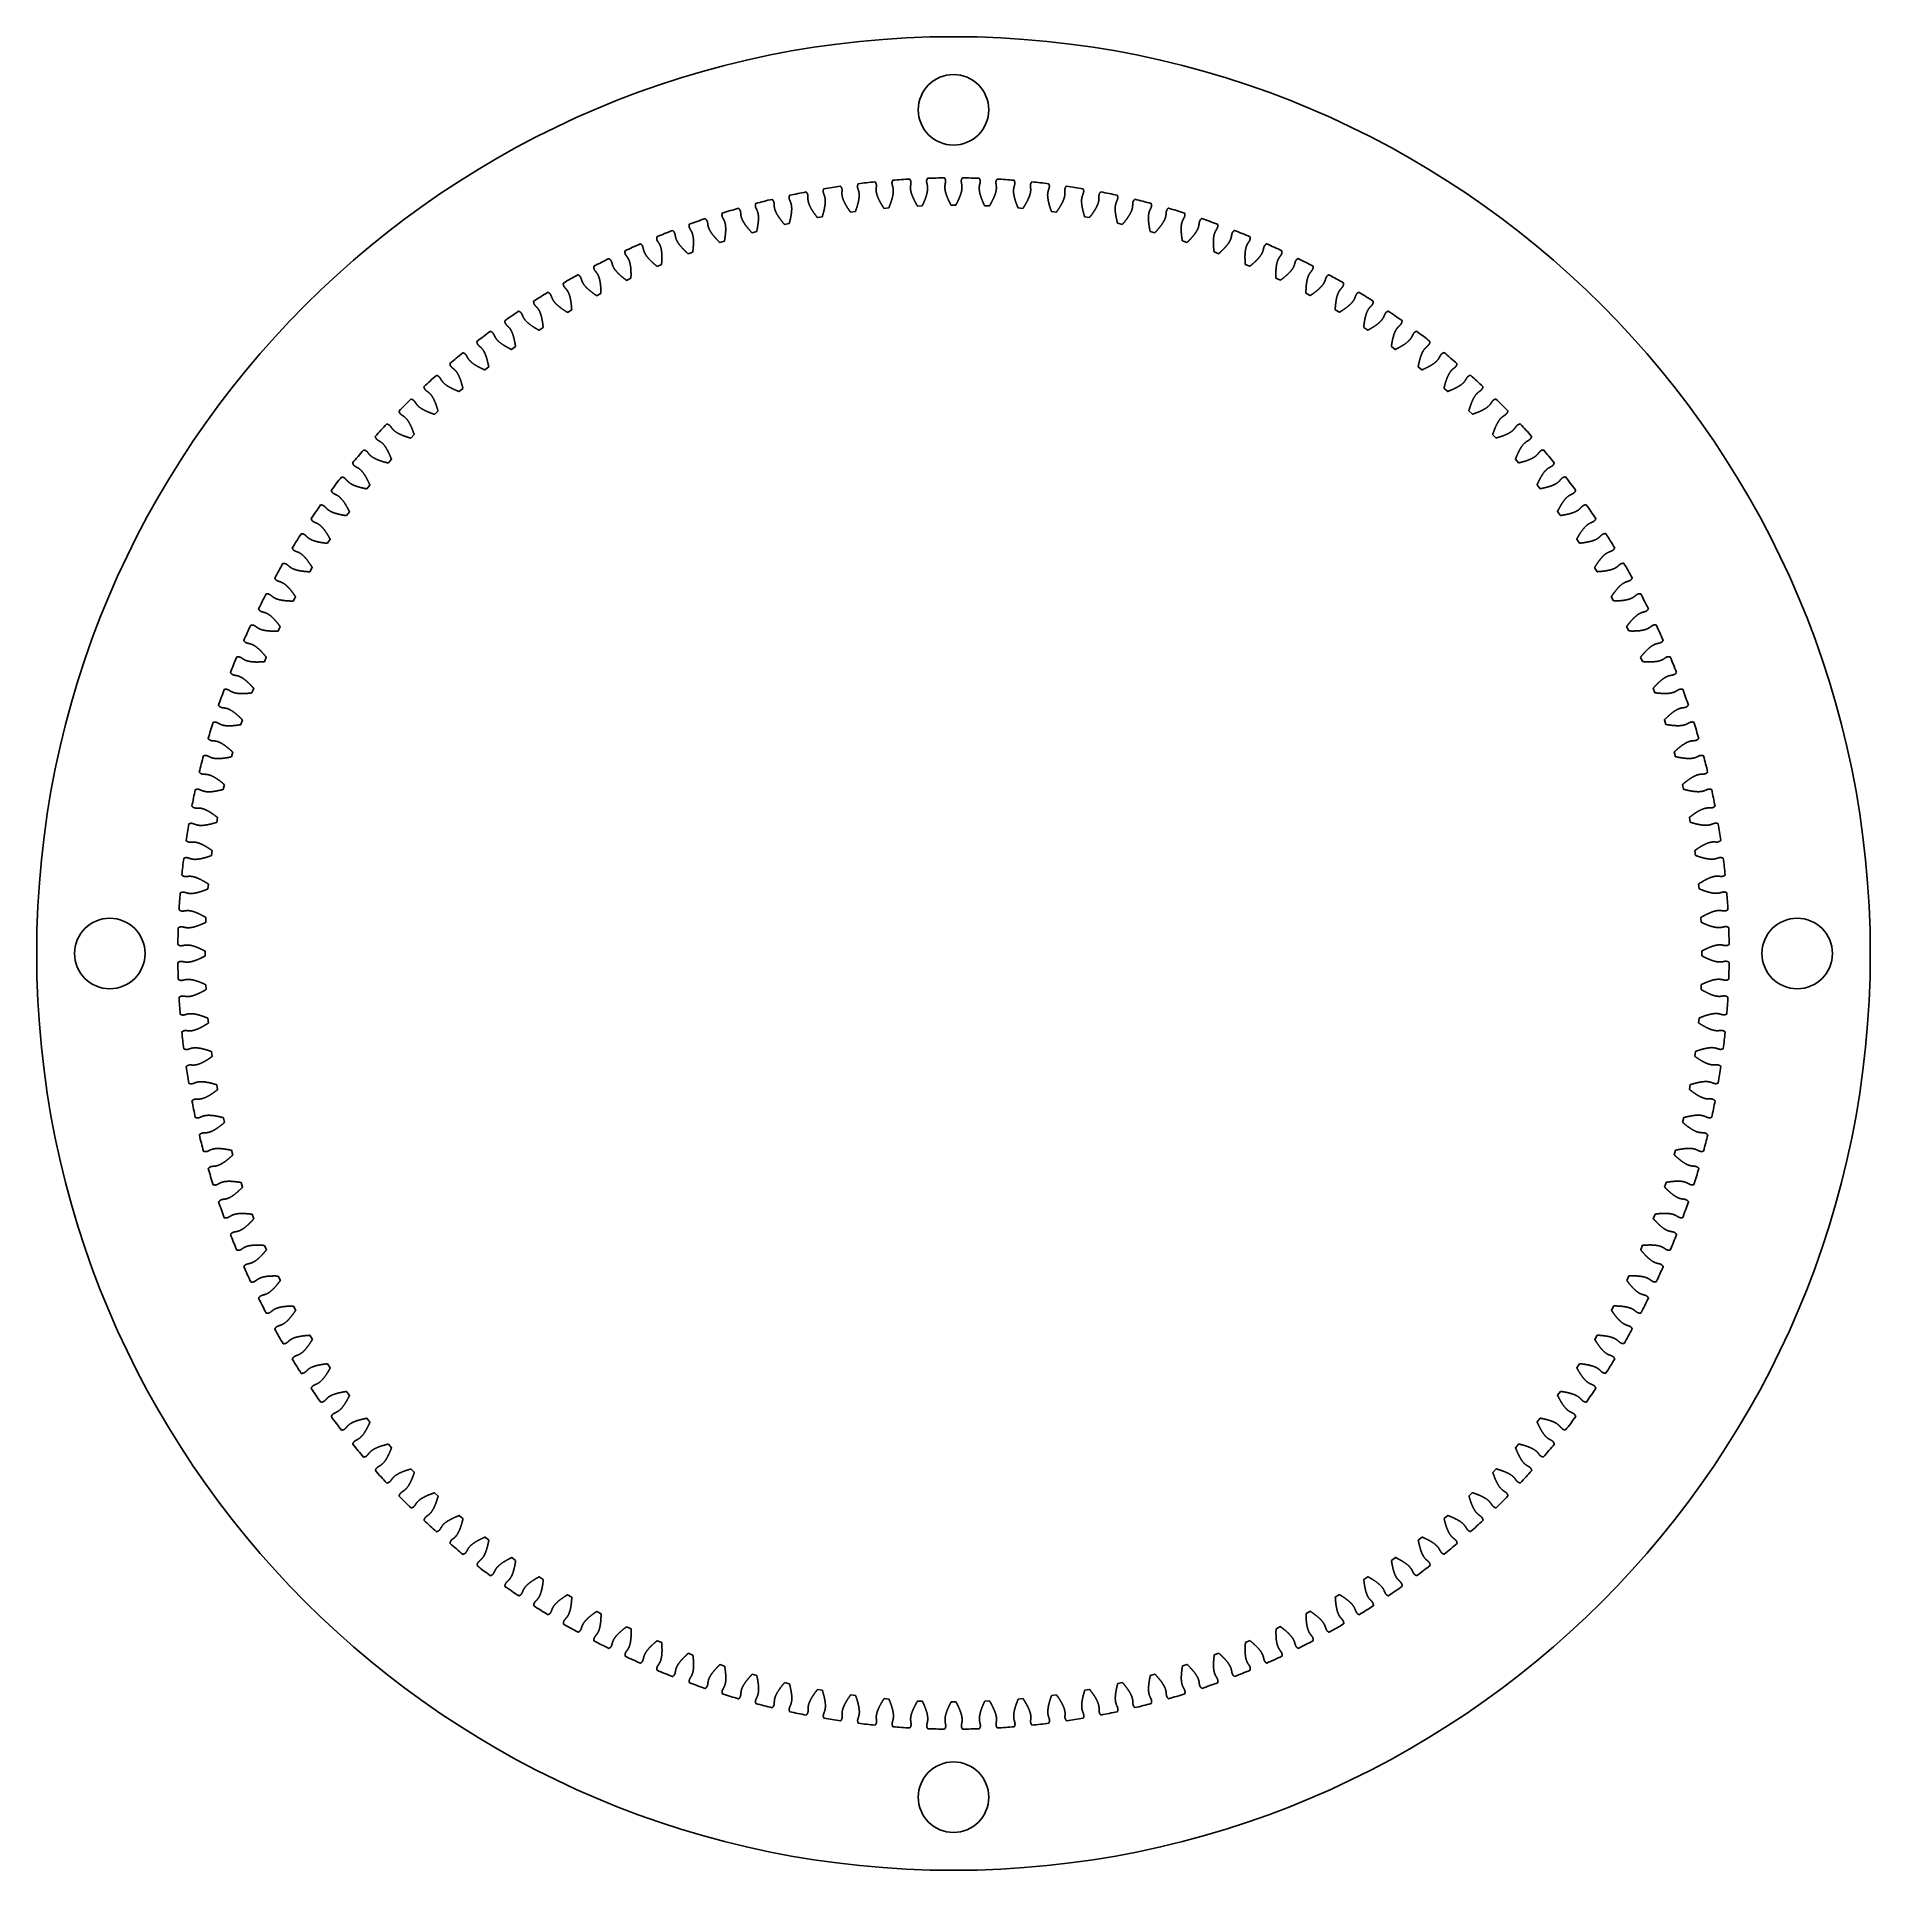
# Model space of a CAD drawing. Header units: millimetres. Extents: x 8 to 86, y -86 to -8.
import ezdxf

# ---------------------------------------------------------------- set-up
doc = ezdxf.new("R2010")
doc.units = ezdxf.units.MM
doc.layers.get('0').update_dxf_attribs({"linetype": 'CONTINUOUS'})

msp = doc.modelspace()

# ---------------------------------------------------------------- linework, layer by layer
for p, q in [((42.62, -15.468), (42.828, -15.44)), ((44.039, -15.304), (44.248, -15.285)), ((45.464, -15.203), (45.673, -15.193)), ((46.893, -15.166), (47.102, -15.166)), ((48.321, -15.193), (48.53, -15.202)), ((49.747, -15.284), (49.955, -15.303)), ((51.167, -15.439), (51.374, -15.467)), ((38.427, -16.342), (38.629, -16.286)), ((39.811, -15.988), (40.015, -15.941)), ((41.21, -15.696), (41.416, -15.659)), ((52.579, -15.658), (52.784, -15.695)), ((53.979, -15.94), (54.183, -15.986)), ((55.366, -16.284), (55.567, -16.34)), ((35.714, -17.233), (35.91, -17.16)), ((37.06, -16.757), (37.259, -16.692)), ((56.735, -16.691), (56.934, -16.755)), ((58.085, -17.158), (58.281, -17.231)), ((34.39, -17.77), (34.582, -17.687)), ((59.413, -17.685), (59.605, -17.767)), ((33.091, -18.365), (33.279, -18.274)), ((60.716, -18.272), (60.904, -18.362)), ((31.82, -19.018), (32.004, -18.919)), ((61.991, -18.916), (62.175, -19.015)), ((30.58, -19.727), (30.76, -19.62)), ((63.236, -19.617), (63.415, -19.724)), ((29.373, -20.491), (29.548, -20.376)), ((64.448, -20.373), (64.622, -20.488)), ((28.201, -21.309), (28.371, -21.186)), ((65.625, -21.182), (65.794, -21.305)), ((27.068, -22.178), (27.231, -22.047)), ((66.764, -22.044), (66.928, -22.174)), ((25.974, -23.097), (26.132, -22.959)), ((67.864, -22.956), (68.022, -23.093)), ((24.923, -24.065), (25.074, -23.92)), ((68.922, -23.916), (69.073, -24.061)), ((23.916, -25.078), (24.061, -24.927)), ((69.935, -24.923), (70.08, -25.074)), ((22.956, -26.136), (23.093, -25.978)), ((70.903, -25.974), (71.041, -26.132)), ((22.044, -27.236), (22.174, -27.072)), ((71.822, -27.068), (71.953, -27.231)), ((21.182, -28.375), (21.305, -28.206)), ((72.691, -28.201), (72.814, -28.371)), ((20.373, -29.552), (20.488, -29.378)), ((73.509, -29.373), (73.624, -29.548)), ((19.617, -30.764), (19.724, -30.585)), ((74.273, -30.58), (74.38, -30.76)), ((18.916, -32.009), (19.015, -31.825)), ((74.982, -31.82), (75.081, -32.004)), ((18.272, -33.284), (18.362, -33.096)), ((75.635, -33.091), (75.726, -33.279)), ((17.685, -34.587), (17.767, -34.395)), ((76.23, -34.39), (76.313, -34.582)), ((17.158, -35.915), (17.231, -35.719)), ((76.767, -35.714), (76.84, -35.91)), ((16.691, -37.265), (16.755, -37.066)), ((77.243, -37.06), (77.308, -37.259)), ((16.284, -38.634), (16.34, -38.433)), ((77.658, -38.427), (77.714, -38.629)), ((15.94, -40.021), (15.986, -39.817)), ((78.012, -39.811), (78.059, -40.015)), ((15.658, -41.421), (15.695, -41.216)), ((78.304, -41.21), (78.341, -41.416)), ((15.439, -42.833), (15.467, -42.626)), ((78.532, -42.62), (78.56, -42.828)), ((15.284, -44.253), (15.303, -44.045)), ((78.696, -44.039), (78.715, -44.248)), ((15.193, -45.679), (15.202, -45.47)), ((78.797, -45.464), (78.807, -45.673)), ((15.166, -47.107), (15.166, -46.898)), ((78.834, -46.893), (78.834, -47.102)), ((15.203, -48.536), (15.193, -48.327)), ((78.807, -48.321), (78.798, -48.53)), ((15.304, -49.961), (15.285, -49.752)), ((78.716, -49.747), (78.697, -49.955)), ((15.468, -51.38), (15.44, -51.172)), ((78.561, -51.167), (78.533, -51.374)), ((15.696, -52.79), (15.659, -52.584)), ((78.342, -52.579), (78.305, -52.784)), ((15.988, -54.189), (15.941, -53.985)), ((78.06, -53.979), (78.014, -54.183)), ((16.342, -55.573), (16.286, -55.371)), ((77.716, -55.366), (77.66, -55.567)), ((16.757, -56.94), (16.692, -56.741)), ((77.309, -56.735), (77.245, -56.934)), ((17.233, -58.286), (17.16, -58.09)), ((76.842, -58.085), (76.769, -58.281)), ((17.77, -59.61), (17.687, -59.418)), ((76.315, -59.413), (76.233, -59.605)), ((18.365, -60.909), (18.274, -60.721)), ((75.728, -60.716), (75.638, -60.904)), ((19.018, -62.18), (18.919, -61.996)), ((75.084, -61.991), (74.985, -62.175)), ((19.727, -63.42), (19.62, -63.24)), ((74.383, -63.236), (74.276, -63.415)), ((20.491, -64.627), (20.376, -64.452)), ((73.627, -64.448), (73.512, -64.622)), ((21.309, -65.799), (21.186, -65.629)), ((72.818, -65.625), (72.695, -65.794)), ((22.178, -66.932), (22.047, -66.769)), ((71.956, -66.764), (71.826, -66.928)), ((23.097, -68.026), (22.959, -67.868)), ((71.044, -67.864), (70.907, -68.022)), ((24.065, -69.077), (23.92, -68.926)), ((70.084, -68.922), (69.939, -69.073)), ((25.078, -70.084), (24.927, -69.939)), ((69.077, -69.935), (68.926, -70.08)), ((26.136, -71.044), (25.978, -70.907)), ((68.026, -70.903), (67.868, -71.041)), ((27.236, -71.956), (27.072, -71.826)), ((66.932, -71.822), (66.769, -71.953)), ((28.375, -72.818), (28.206, -72.695)), ((65.799, -72.691), (65.629, -72.814)), ((29.552, -73.627), (29.378, -73.512)), ((64.627, -73.509), (64.452, -73.624)), ((30.764, -74.383), (30.585, -74.276)), ((63.42, -74.273), (63.24, -74.38)), ((32.009, -75.084), (31.825, -74.985)), ((33.284, -75.728), (33.096, -75.638)), ((60.909, -75.635), (60.721, -75.726)), ((62.18, -74.982), (61.996, -75.081)), ((34.587, -76.315), (34.395, -76.233)), ((59.61, -76.23), (59.418, -76.313)), ((35.915, -76.842), (35.719, -76.769)), ((58.286, -76.767), (58.09, -76.84)), ((37.265, -77.309), (37.066, -77.245)), ((38.634, -77.716), (38.433, -77.66)), ((55.573, -77.658), (55.371, -77.714)), ((56.94, -77.243), (56.741, -77.308)), ((40.021, -78.06), (39.817, -78.014)), ((41.421, -78.342), (41.216, -78.305)), ((42.833, -78.561), (42.626, -78.533)), ((44.253, -78.716), (44.045, -78.697)), ((49.961, -78.696), (49.752, -78.715)), ((51.38, -78.532), (51.172, -78.56)), ((52.79, -78.304), (52.584, -78.341)), ((54.189, -78.012), (53.985, -78.059)), ((45.679, -78.807), (45.47, -78.798)), ((47.107, -78.834), (46.898, -78.834)), ((48.536, -78.797), (48.327, -78.807))]:
    msp.add_line(p, q)
for centre, radius in [((47, -47), 39), ((47, -11.111), 1.5), ((11.111, -47), 1.5), ((82.889, -47), 1.5), ((47, -82.889), 1.5)]:
    msp.add_circle(centre, radius)
for start, end in [(90.67158, 91.9114), (88.10015, 89.33997), (100.95729, 102.19711), (98.38587, 99.62568), (95.81444, 97.05425), (93.24301, 94.48282), (85.52872, 86.76854), (82.95729, 84.19711), (80.38587, 81.62568), (77.81444, 79.05425), (106.10015, 107.33997), (103.52872, 104.76854), (75.24301, 76.48282), (72.67158, 73.9114), (111.24301, 112.48282), (108.67158, 109.9114), (70.10015, 71.33997), (67.52872, 68.76854), (113.81444, 115.05425), (64.95729, 66.19711), (116.38587, 117.62568), (62.38587, 63.62568), (118.95729, 120.19711), (59.81444, 61.05425), (121.52872, 122.76854), (57.24301, 58.48282), (124.10015, 125.33997), (54.67158, 55.9114), (126.67158, 127.9114), (52.10015, 53.33997), (129.24301, 130.48282), (49.52872, 50.76854), (131.81444, 133.05425), (46.95729, 48.19711), (134.38587, 135.62568), (44.38587, 45.62568), (136.95729, 138.19711), (41.81444, 43.05425), (139.52872, 140.76854), (39.24301, 40.48282), (142.10015, 143.33997), (36.67158, 37.9114), (144.67158, 145.9114), (34.10015, 35.33997), (147.24301, 148.48282), (31.52872, 32.76854), (149.81444, 151.05425), (28.95729, 30.19711), (152.38587, 153.62568), (26.38587, 27.62568), (154.95729, 156.19711), (23.81444, 25.05425), (157.52872, 158.76854), (21.24301, 22.48282), (160.10015, 161.33997), (18.67158, 19.9114), (162.67158, 163.9114), (16.10015, 17.33997), (165.24301, 166.48282), (13.52872, 14.76854), (167.81444, 169.05425), (10.95729, 12.19711), (170.38587, 171.62568), (8.38587, 9.62568), (172.95729, 174.19711), (5.81444, 7.05425), (175.52872, 176.76854), (3.24301, 4.48282), (178.10015, 179.33997), (0.67158, 1.9114), (180.67158, 181.9114), (358.10015, 359.33997), (183.24301, 184.48282), (355.52872, 356.76854), (185.81444, 187.05425), (352.95729, 354.19711), (188.38587, 189.62568), (350.38587, 351.62568), (190.95729, 192.19711), (347.81444, 349.05425), (193.52872, 194.76854), (345.24301, 346.48282), (196.10015, 197.33997), (342.67158, 343.9114), (198.67158, 199.9114), (340.10015, 341.33997), (201.24301, 202.48282), (337.52872, 338.76854), (203.81444, 205.05425), (334.95729, 336.19711), (206.38587, 207.62568), (332.38587, 333.62568), (208.95729, 210.19711), (329.81444, 331.05425), (211.52872, 212.76854), (327.24301, 328.48282), (214.10015, 215.33997), (324.67158, 325.9114), (216.67158, 217.9114), (322.10015, 323.33997), (219.24301, 220.48282), (319.52872, 320.76854), (221.81444, 223.05425), (316.95729, 318.19711), (224.38587, 225.62568), (314.38587, 315.62568), (226.95729, 228.19711), (311.81444, 313.05425), (229.52872, 230.76854), (309.24301, 310.48282), (232.10015, 233.33997), (306.67158, 307.9114), (234.67158, 235.9114), (304.10015, 305.33997), (237.24301, 238.48282), (301.52872, 302.76854), (239.81444, 241.05425), (298.95729, 300.19711), (242.38587, 243.62568), (296.38587, 297.62568), (244.95729, 246.19711), (293.81444, 295.05425), (247.52872, 248.76854), (291.24301, 292.48282), (250.10015, 251.33997), (252.67158, 253.9114), (286.10015, 287.33997), (288.67158, 289.9114), (255.24301, 256.48282), (257.81444, 259.05425), (260.38587, 261.62568), (278.38587, 279.62568), (280.95729, 282.19711), (283.52872, 284.76854), (262.95729, 264.19711), (265.52872, 266.76854), (268.10015, 269.33997), (270.67158, 271.9114), (273.24301, 274.48282), (275.81444, 277.05425)]:
    msp.add_arc((47, -47), 32.996, start, end)
for points, knots in [([(45.899, -14.022), (45.893, -14.032), (45.88, -14.053), (45.866, -14.084), (45.855, -14.124), (45.854, -14.173), (45.863, -14.224), (45.878, -14.279), (45.892, -14.342), (45.901, -14.417), (45.9, -14.505), (45.886, -14.609), (45.857, -14.73), (45.812, -14.867), (45.764, -14.989), (45.721, -15.089), (45.69, -15.158), (45.673, -15.193)], [0.1347828, 0.1347828, 0.1347828, 0.1347828, 0.1347828, 0.1347828, 0.2, 0.2666667, 0.3333333, 0.4, 0.4666667, 0.5333333, 0.6, 0.6666667, 0.7333333, 0.8, 0.8666667, 0.9333333, 1, 1, 1, 1, 1, 1]), ([(46.613, -14.006), (46.621, -14.016), (46.634, -14.036), (46.65, -14.066), (46.663, -14.106), (46.666, -14.155), (46.659, -14.206), (46.647, -14.262), (46.636, -14.326), (46.63, -14.401), (46.635, -14.489), (46.654, -14.592), (46.689, -14.711), (46.739, -14.846), (46.793, -14.966), (46.84, -15.063), (46.874, -15.131), (46.893, -15.166)], [0.1345052, 0.1345052, 0.1345052, 0.1345052, 0.1345052, 0.1345052, 0.2, 0.2666667, 0.3333333, 0.4, 0.4666667, 0.5333333, 0.6, 0.6666667, 0.7333333, 0.8, 0.8666667, 0.9333333, 1, 1, 1, 1, 1, 1]), ([(47.38, -14.006), (47.373, -14.016), (47.359, -14.036), (47.344, -14.066), (47.331, -14.106), (47.328, -14.155), (47.335, -14.206), (47.347, -14.262), (47.358, -14.326), (47.364, -14.4), (47.359, -14.489), (47.34, -14.592), (47.306, -14.711), (47.255, -14.846), (47.202, -14.966), (47.154, -15.063), (47.12, -15.131), (47.102, -15.166)], [0.1347828, 0.1347828, 0.1347828, 0.1347828, 0.1347828, 0.1347828, 0.2, 0.2666667, 0.3333333, 0.4, 0.4666667, 0.5333333, 0.6, 0.6666667, 0.7333333, 0.8, 0.8666667, 0.9333333, 1, 1, 1, 1, 1, 1]), ([(48.094, -14.022), (48.101, -14.032), (48.113, -14.053), (48.128, -14.084), (48.139, -14.124), (48.14, -14.173), (48.131, -14.224), (48.116, -14.279), (48.102, -14.342), (48.093, -14.417), (48.094, -14.505), (48.108, -14.609), (48.137, -14.73), (48.182, -14.867), (48.23, -14.989), (48.273, -15.088), (48.304, -15.158), (48.321, -15.193)], [0.1345052, 0.1345052, 0.1345052, 0.1345052, 0.1345052, 0.1345052, 0.2, 0.2666667, 0.3333333, 0.4, 0.4666667, 0.5333333, 0.6, 0.6666667, 0.7333333, 0.8, 0.8666667, 0.9333333, 1, 1, 1, 1, 1, 1]), ([(40.029, -14.748), (40.024, -14.76), (40.015, -14.783), (40.007, -14.815), (40.003, -14.857), (40.011, -14.905), (40.029, -14.954), (40.053, -15.006), (40.079, -15.065), (40.101, -15.137), (40.115, -15.224), (40.12, -15.329), (40.113, -15.453), (40.094, -15.595), (40.068, -15.725), (40.044, -15.83), (40.025, -15.903), (40.015, -15.941)], [0.1347828, 0.1347828, 0.1347828, 0.1347828, 0.1347828, 0.1347828, 0.2, 0.2666667, 0.3333333, 0.4, 0.4666667, 0.5333333, 0.6, 0.6666667, 0.7333333, 0.8, 0.8666667, 0.9333333, 1, 1, 1, 1, 1, 1]), ([(40.728, -14.605), (40.737, -14.614), (40.754, -14.631), (40.775, -14.658), (40.795, -14.695), (40.806, -14.743), (40.809, -14.794), (40.807, -14.851), (40.807, -14.916), (40.815, -14.991), (40.836, -15.076), (40.873, -15.175), (40.928, -15.286), (41.002, -15.409), (41.076, -15.518), (41.14, -15.605), (41.186, -15.666), (41.21, -15.696)], [0.1345052, 0.1345052, 0.1345052, 0.1345052, 0.1345052, 0.1345052, 0.2, 0.2666667, 0.3333333, 0.4, 0.4666667, 0.5333333, 0.6, 0.6666667, 0.7333333, 0.8, 0.8666667, 0.9333333, 1, 1, 1, 1, 1, 1]), ([(41.483, -14.468), (41.477, -14.479), (41.468, -14.502), (41.458, -14.534), (41.452, -14.575), (41.458, -14.624), (41.474, -14.673), (41.495, -14.726), (41.518, -14.787), (41.537, -14.859), (41.548, -14.947), (41.548, -15.052), (41.535, -15.175), (41.51, -15.317), (41.479, -15.445), (41.449, -15.549), (41.428, -15.622), (41.416, -15.659)], [0.1347828, 0.1347828, 0.1347828, 0.1347828, 0.1347828, 0.1347828, 0.2, 0.2666667, 0.3333333, 0.4, 0.4666667, 0.5333333, 0.6, 0.6666667, 0.7333333, 0.8, 0.8666667, 0.9333333, 1, 1, 1, 1, 1, 1]), ([(42.188, -14.356), (42.196, -14.365), (42.213, -14.384), (42.232, -14.411), (42.25, -14.449), (42.26, -14.497), (42.26, -14.549), (42.256, -14.606), (42.253, -14.671), (42.257, -14.745), (42.274, -14.832), (42.307, -14.932), (42.357, -15.045), (42.425, -15.172), (42.495, -15.284), (42.554, -15.374), (42.598, -15.436), (42.62, -15.468)], [0.1345052, 0.1345052, 0.1345052, 0.1345052, 0.1345052, 0.1345052, 0.2, 0.2666667, 0.3333333, 0.4, 0.4666667, 0.5333333, 0.6, 0.6666667, 0.7333333, 0.8, 0.8666667, 0.9333333, 1, 1, 1, 1, 1, 1]), ([(42.948, -14.253), (42.942, -14.264), (42.931, -14.286), (42.92, -14.318), (42.912, -14.359), (42.916, -14.408), (42.93, -14.458), (42.949, -14.512), (42.969, -14.573), (42.985, -14.646), (42.992, -14.735), (42.987, -14.84), (42.968, -14.962), (42.937, -15.103), (42.9, -15.229), (42.866, -15.332), (42.841, -15.403), (42.828, -15.44)], [0.1347828, 0.1347828, 0.1347828, 0.1347828, 0.1347828, 0.1347828, 0.2, 0.2666667, 0.3333333, 0.4, 0.4666667, 0.5333333, 0.6, 0.6666667, 0.7333333, 0.8, 0.8666667, 0.9333333, 1, 1, 1, 1, 1, 1]), ([(43.657, -14.173), (43.665, -14.183), (43.681, -14.202), (43.699, -14.23), (43.715, -14.268), (43.723, -14.317), (43.721, -14.369), (43.714, -14.426), (43.708, -14.49), (43.709, -14.565), (43.722, -14.652), (43.75, -14.754), (43.795, -14.869), (43.858, -14.999), (43.922, -15.114), (43.978, -15.206), (44.018, -15.271), (44.039, -15.304)], [0.1345052, 0.1345052, 0.1345052, 0.1345052, 0.1345052, 0.1345052, 0.2, 0.2666667, 0.3333333, 0.4, 0.4666667, 0.5333333, 0.6, 0.6666667, 0.7333333, 0.8, 0.8666667, 0.9333333, 1, 1, 1, 1, 1, 1]), ([(44.421, -14.105), (44.415, -14.115), (44.403, -14.137), (44.39, -14.168), (44.381, -14.208), (44.382, -14.258), (44.394, -14.308), (44.411, -14.363), (44.428, -14.425), (44.44, -14.499), (44.443, -14.587), (44.434, -14.692), (44.41, -14.814), (44.372, -14.953), (44.329, -15.077), (44.291, -15.178), (44.263, -15.249), (44.248, -15.285)], [0.1347828, 0.1347828, 0.1347828, 0.1347828, 0.1347828, 0.1347828, 0.2, 0.2666667, 0.3333333, 0.4, 0.4666667, 0.5333333, 0.6, 0.6666667, 0.7333333, 0.8, 0.8666667, 0.9333333, 1, 1, 1, 1, 1, 1]), ([(45.133, -14.056), (45.141, -14.066), (45.155, -14.086), (45.173, -14.115), (45.187, -14.154), (45.193, -14.203), (45.188, -14.255), (45.179, -14.311), (45.17, -14.375), (45.168, -14.45), (45.177, -14.538), (45.2, -14.64), (45.24, -14.758), (45.297, -14.89), (45.356, -15.008), (45.407, -15.103), (45.445, -15.169), (45.464, -15.203)], [0.1345052, 0.1345052, 0.1345052, 0.1345052, 0.1345052, 0.1345052, 0.2, 0.2666667, 0.3333333, 0.4, 0.4666667, 0.5333333, 0.6, 0.6666667, 0.7333333, 0.8, 0.8666667, 0.9333333, 1, 1, 1, 1, 1, 1]), ([(48.86, -14.056), (48.852, -14.066), (48.838, -14.085), (48.821, -14.115), (48.806, -14.154), (48.801, -14.203), (48.806, -14.254), (48.815, -14.31), (48.824, -14.375), (48.826, -14.449), (48.817, -14.537), (48.794, -14.64), (48.754, -14.757), (48.697, -14.89), (48.639, -15.008), (48.587, -15.102), (48.55, -15.168), (48.53, -15.202)], [0.1347828, 0.1347828, 0.1347828, 0.1347828, 0.1347828, 0.1347828, 0.2, 0.2666667, 0.3333333, 0.4, 0.4666667, 0.5333333, 0.6, 0.6666667, 0.7333333, 0.8, 0.8666667, 0.9333333, 1, 1, 1, 1, 1, 1]), ([(49.572, -14.104), (49.579, -14.115), (49.59, -14.136), (49.603, -14.168), (49.613, -14.208), (49.611, -14.257), (49.6, -14.308), (49.583, -14.362), (49.566, -14.425), (49.554, -14.499), (49.551, -14.587), (49.56, -14.692), (49.584, -14.813), (49.622, -14.952), (49.665, -15.077), (49.703, -15.178), (49.732, -15.248), (49.747, -15.284)], [0.1345052, 0.1345052, 0.1345052, 0.1345052, 0.1345052, 0.1345052, 0.2, 0.2666667, 0.3333333, 0.4, 0.4666667, 0.5333333, 0.6, 0.6666667, 0.7333333, 0.8, 0.8666667, 0.9333333, 1, 1, 1, 1, 1, 1]), ([(50.336, -14.173), (50.328, -14.182), (50.313, -14.201), (50.294, -14.23), (50.278, -14.268), (50.271, -14.316), (50.273, -14.368), (50.28, -14.425), (50.286, -14.489), (50.285, -14.564), (50.272, -14.652), (50.244, -14.753), (50.199, -14.868), (50.136, -14.998), (50.072, -15.113), (50.017, -15.206), (49.976, -15.27), (49.955, -15.303)], [0.1347828, 0.1347828, 0.1347828, 0.1347828, 0.1347828, 0.1347828, 0.2, 0.2666667, 0.3333333, 0.4, 0.4666667, 0.5333333, 0.6, 0.6666667, 0.7333333, 0.8, 0.8666667, 0.9333333, 1, 1, 1, 1, 1, 1]), ([(51.046, -14.253), (51.052, -14.264), (51.062, -14.285), (51.074, -14.317), (51.081, -14.358), (51.078, -14.407), (51.064, -14.457), (51.045, -14.511), (51.025, -14.573), (51.009, -14.646), (51.002, -14.734), (51.007, -14.839), (51.026, -14.962), (51.058, -15.102), (51.094, -15.229), (51.128, -15.331), (51.153, -15.403), (51.167, -15.439)], [0.1345052, 0.1345052, 0.1345052, 0.1345052, 0.1345052, 0.1345052, 0.2, 0.2666667, 0.3333333, 0.4, 0.4666667, 0.5333333, 0.6, 0.6666667, 0.7333333, 0.8, 0.8666667, 0.9333333, 1, 1, 1, 1, 1, 1]), ([(51.806, -14.355), (51.797, -14.364), (51.781, -14.383), (51.761, -14.41), (51.743, -14.448), (51.734, -14.496), (51.734, -14.548), (51.738, -14.605), (51.741, -14.669), (51.737, -14.744), (51.72, -14.831), (51.687, -14.931), (51.637, -15.044), (51.569, -15.171), (51.5, -15.283), (51.44, -15.373), (51.397, -15.436), (51.374, -15.467)], [0.1347828, 0.1347828, 0.1347828, 0.1347828, 0.1347828, 0.1347828, 0.2, 0.2666667, 0.3333333, 0.4, 0.4666667, 0.5333333, 0.6, 0.6666667, 0.7333333, 0.8, 0.8666667, 0.9333333, 1, 1, 1, 1, 1, 1]), ([(52.511, -14.467), (52.516, -14.478), (52.526, -14.501), (52.536, -14.533), (52.542, -14.574), (52.536, -14.623), (52.52, -14.672), (52.498, -14.725), (52.476, -14.786), (52.457, -14.858), (52.446, -14.946), (52.446, -15.051), (52.459, -15.175), (52.485, -15.316), (52.516, -15.444), (52.545, -15.548), (52.567, -15.621), (52.579, -15.658)], [0.1345052, 0.1345052, 0.1345052, 0.1345052, 0.1345052, 0.1345052, 0.2, 0.2666667, 0.3333333, 0.4, 0.4666667, 0.5333333, 0.6, 0.6666667, 0.7333333, 0.8, 0.8666667, 0.9333333, 1, 1, 1, 1, 1, 1]), ([(53.265, -14.604), (53.256, -14.612), (53.24, -14.63), (53.219, -14.657), (53.199, -14.693), (53.187, -14.741), (53.185, -14.793), (53.187, -14.85), (53.187, -14.915), (53.179, -14.989), (53.158, -15.075), (53.121, -15.173), (53.066, -15.285), (52.992, -15.408), (52.918, -15.517), (52.855, -15.604), (52.808, -15.665), (52.784, -15.695)], [0.1347828, 0.1347828, 0.1347828, 0.1347828, 0.1347828, 0.1347828, 0.2, 0.2666667, 0.3333333, 0.4, 0.4666667, 0.5333333, 0.6, 0.6666667, 0.7333333, 0.8, 0.8666667, 0.9333333, 1, 1, 1, 1, 1, 1]), ([(53.965, -14.747), (53.97, -14.759), (53.978, -14.781), (53.987, -14.814), (53.991, -14.855), (53.983, -14.904), (53.965, -14.953), (53.941, -15.004), (53.915, -15.064), (53.893, -15.136), (53.879, -15.223), (53.874, -15.328), (53.881, -15.452), (53.901, -15.594), (53.926, -15.723), (53.95, -15.829), (53.969, -15.902), (53.979, -15.94)], [0.1345052, 0.1345052, 0.1345052, 0.1345052, 0.1345052, 0.1345052, 0.2, 0.2666667, 0.3333333, 0.4, 0.4666667, 0.5333333, 0.6, 0.6666667, 0.7333333, 0.8, 0.8666667, 0.9333333, 1, 1, 1, 1, 1, 1]), ([(37.166, -15.503), (37.162, -15.515), (37.155, -15.538), (37.15, -15.572), (37.15, -15.613), (37.162, -15.661), (37.184, -15.708), (37.213, -15.757), (37.244, -15.814), (37.272, -15.883), (37.295, -15.969), (37.309, -16.073), (37.313, -16.197), (37.306, -16.341), (37.293, -16.472), (37.278, -16.579), (37.266, -16.654), (37.259, -16.692)], [0.1347828, 0.1347828, 0.1347828, 0.1347828, 0.1347828, 0.1347828, 0.2, 0.2666667, 0.3333333, 0.4, 0.4666667, 0.5333333, 0.6, 0.6666667, 0.7333333, 0.8, 0.8666667, 0.9333333, 1, 1, 1, 1, 1, 1]), ([(37.85, -15.298), (37.859, -15.306), (37.878, -15.322), (37.901, -15.346), (37.924, -15.381), (37.94, -15.428), (37.947, -15.479), (37.95, -15.536), (37.956, -15.6), (37.971, -15.674), (37.999, -15.758), (38.045, -15.852), (38.11, -15.958), (38.194, -16.074), (38.278, -16.176), (38.349, -16.257), (38.401, -16.313), (38.427, -16.342)], [0.1345052, 0.1345052, 0.1345052, 0.1345052, 0.1345052, 0.1345052, 0.2, 0.2666667, 0.3333333, 0.4, 0.4666667, 0.5333333, 0.6, 0.6666667, 0.7333333, 0.8, 0.8666667, 0.9333333, 1, 1, 1, 1, 1, 1]), ([(38.589, -15.094), (38.584, -15.105), (38.577, -15.128), (38.57, -15.162), (38.568, -15.203), (38.578, -15.251), (38.598, -15.299), (38.625, -15.35), (38.653, -15.408), (38.678, -15.478), (38.697, -15.565), (38.706, -15.669), (38.704, -15.793), (38.692, -15.937), (38.672, -16.067), (38.653, -16.173), (38.637, -16.248), (38.629, -16.286)], [0.1347828, 0.1347828, 0.1347828, 0.1347828, 0.1347828, 0.1347828, 0.2, 0.2666667, 0.3333333, 0.4, 0.4666667, 0.5333333, 0.6, 0.6666667, 0.7333333, 0.8, 0.8666667, 0.9333333, 1, 1, 1, 1, 1, 1]), ([(39.281, -14.919), (39.29, -14.927), (39.308, -14.944), (39.33, -14.97), (39.351, -15.006), (39.365, -15.053), (39.37, -15.104), (39.371, -15.162), (39.374, -15.226), (39.385, -15.3), (39.41, -15.385), (39.451, -15.482), (39.511, -15.59), (39.591, -15.71), (39.67, -15.816), (39.737, -15.9), (39.786, -15.958), (39.811, -15.988)], [0.1345052, 0.1345052, 0.1345052, 0.1345052, 0.1345052, 0.1345052, 0.2, 0.2666667, 0.3333333, 0.4, 0.4666667, 0.5333333, 0.6, 0.6666667, 0.7333333, 0.8, 0.8666667, 0.9333333, 1, 1, 1, 1, 1, 1]), ([(54.712, -14.918), (54.703, -14.926), (54.686, -14.943), (54.663, -14.968), (54.642, -15.004), (54.628, -15.051), (54.624, -15.103), (54.623, -15.16), (54.62, -15.225), (54.609, -15.299), (54.584, -15.384), (54.543, -15.48), (54.483, -15.589), (54.404, -15.709), (54.325, -15.814), (54.257, -15.898), (54.208, -15.957), (54.183, -15.986)], [0.1347828, 0.1347828, 0.1347828, 0.1347828, 0.1347828, 0.1347828, 0.2, 0.2666667, 0.3333333, 0.4, 0.4666667, 0.5333333, 0.6, 0.6666667, 0.7333333, 0.8, 0.8666667, 0.9333333, 1, 1, 1, 1, 1, 1]), ([(55.405, -15.092), (55.409, -15.104), (55.417, -15.127), (55.424, -15.16), (55.426, -15.201), (55.416, -15.25), (55.396, -15.297), (55.369, -15.348), (55.341, -15.406), (55.316, -15.477), (55.297, -15.563), (55.288, -15.668), (55.29, -15.792), (55.303, -15.936), (55.322, -16.066), (55.342, -16.172), (55.357, -16.246), (55.366, -16.284)], [0.1345052, 0.1345052, 0.1345052, 0.1345052, 0.1345052, 0.1345052, 0.2, 0.2666667, 0.3333333, 0.4, 0.4666667, 0.5333333, 0.6, 0.6666667, 0.7333333, 0.8, 0.8666667, 0.9333333, 1, 1, 1, 1, 1, 1]), ([(56.144, -15.296), (56.134, -15.304), (56.116, -15.32), (56.093, -15.344), (56.07, -15.379), (56.054, -15.426), (56.047, -15.477), (56.044, -15.534), (56.038, -15.598), (56.024, -15.672), (55.995, -15.756), (55.949, -15.85), (55.885, -15.956), (55.8, -16.073), (55.717, -16.174), (55.645, -16.255), (55.594, -16.311), (55.567, -16.34)], [0.1347828, 0.1347828, 0.1347828, 0.1347828, 0.1347828, 0.1347828, 0.2, 0.2666667, 0.3333333, 0.4, 0.4666667, 0.5333333, 0.6, 0.6666667, 0.7333333, 0.8, 0.8666667, 0.9333333, 1, 1, 1, 1, 1, 1]), ([(56.828, -15.501), (56.832, -15.513), (56.838, -15.537), (56.844, -15.57), (56.844, -15.611), (56.832, -15.659), (56.809, -15.706), (56.781, -15.755), (56.75, -15.812), (56.722, -15.882), (56.699, -15.967), (56.685, -16.071), (56.682, -16.195), (56.688, -16.339), (56.702, -16.47), (56.717, -16.577), (56.729, -16.652), (56.735, -16.691)], [0.1345052, 0.1345052, 0.1345052, 0.1345052, 0.1345052, 0.1345052, 0.2, 0.2666667, 0.3333333, 0.4, 0.4666667, 0.5333333, 0.6, 0.6666667, 0.7333333, 0.8, 0.8666667, 0.9333333, 1, 1, 1, 1, 1, 1]), ([(35.045, -16.246), (35.055, -16.253), (35.075, -16.267), (35.1, -16.289), (35.126, -16.322), (35.146, -16.367), (35.158, -16.417), (35.166, -16.474), (35.178, -16.537), (35.199, -16.609), (35.235, -16.69), (35.289, -16.78), (35.363, -16.88), (35.458, -16.988), (35.55, -17.082), (35.628, -17.156), (35.685, -17.207), (35.714, -17.233)], [0.1345052, 0.1345052, 0.1345052, 0.1345052, 0.1345052, 0.1345052, 0.2, 0.2666667, 0.3333333, 0.4, 0.4666667, 0.5333333, 0.6, 0.6666667, 0.7333333, 0.8, 0.8666667, 0.9333333, 1, 1, 1, 1, 1, 1]), ([(35.763, -15.976), (35.759, -15.988), (35.754, -16.012), (35.75, -16.045), (35.752, -16.087), (35.766, -16.134), (35.79, -16.18), (35.821, -16.228), (35.854, -16.283), (35.886, -16.351), (35.912, -16.436), (35.931, -16.539), (35.941, -16.663), (35.941, -16.807), (35.933, -16.938), (35.923, -17.045), (35.914, -17.121), (35.91, -17.16)], [0.1347828, 0.1347828, 0.1347828, 0.1347828, 0.1347828, 0.1347828, 0.2, 0.2666667, 0.3333333, 0.4, 0.4666667, 0.5333333, 0.6, 0.6666667, 0.7333333, 0.8, 0.8666667, 0.9333333, 1, 1, 1, 1, 1, 1]), ([(36.436, -15.74), (36.447, -15.748), (36.466, -15.763), (36.49, -15.786), (36.514, -15.82), (36.532, -15.866), (36.542, -15.917), (36.548, -15.974), (36.556, -16.038), (36.574, -16.11), (36.606, -16.193), (36.656, -16.285), (36.726, -16.388), (36.816, -16.5), (36.904, -16.598), (36.979, -16.676), (37.033, -16.73), (37.06, -16.757)], [0.1345052, 0.1345052, 0.1345052, 0.1345052, 0.1345052, 0.1345052, 0.2, 0.2666667, 0.3333333, 0.4, 0.4666667, 0.5333333, 0.6, 0.6666667, 0.7333333, 0.8, 0.8666667, 0.9333333, 1, 1, 1, 1, 1, 1]), ([(57.557, -15.738), (57.547, -15.745), (57.528, -15.761), (57.504, -15.784), (57.48, -15.818), (57.462, -15.864), (57.452, -15.915), (57.446, -15.971), (57.438, -16.036), (57.42, -16.108), (57.388, -16.191), (57.338, -16.283), (57.268, -16.386), (57.179, -16.498), (57.091, -16.596), (57.016, -16.674), (56.962, -16.728), (56.934, -16.755)], [0.1347828, 0.1347828, 0.1347828, 0.1347828, 0.1347828, 0.1347828, 0.2, 0.2666667, 0.3333333, 0.4, 0.4666667, 0.5333333, 0.6, 0.6666667, 0.7333333, 0.8, 0.8666667, 0.9333333, 1, 1, 1, 1, 1, 1]), ([(58.231, -15.974), (58.235, -15.986), (58.24, -16.01), (58.244, -16.043), (58.242, -16.085), (58.228, -16.132), (58.204, -16.178), (58.173, -16.226), (58.14, -16.281), (58.108, -16.349), (58.082, -16.434), (58.063, -16.537), (58.054, -16.661), (58.054, -16.805), (58.062, -16.936), (58.072, -17.044), (58.08, -17.119), (58.085, -17.158)], [0.1345052, 0.1345052, 0.1345052, 0.1345052, 0.1345052, 0.1345052, 0.2, 0.2666667, 0.3333333, 0.4, 0.4666667, 0.5333333, 0.6, 0.6666667, 0.7333333, 0.8, 0.8666667, 0.9333333, 1, 1, 1, 1, 1, 1]), ([(58.949, -16.243), (58.939, -16.25), (58.919, -16.264), (58.894, -16.287), (58.868, -16.319), (58.848, -16.364), (58.836, -16.415), (58.828, -16.471), (58.816, -16.535), (58.795, -16.607), (58.76, -16.688), (58.706, -16.778), (58.632, -16.877), (58.537, -16.986), (58.445, -17.08), (58.366, -17.154), (58.31, -17.205), (58.281, -17.231)], [0.1347828, 0.1347828, 0.1347828, 0.1347828, 0.1347828, 0.1347828, 0.2, 0.2666667, 0.3333333, 0.4, 0.4666667, 0.5333333, 0.6, 0.6666667, 0.7333333, 0.8, 0.8666667, 0.9333333, 1, 1, 1, 1, 1, 1]), ([(33.027, -17.108), (33.025, -17.121), (33.021, -17.145), (33.02, -17.179), (33.026, -17.22), (33.044, -17.265), (33.073, -17.308), (33.108, -17.354), (33.146, -17.406), (33.183, -17.471), (33.217, -17.552), (33.245, -17.654), (33.266, -17.776), (33.279, -17.92), (33.283, -18.051), (33.282, -18.159), (33.281, -18.235), (33.279, -18.274)], [0.1347828, 0.1347828, 0.1347828, 0.1347828, 0.1347828, 0.1347828, 0.2, 0.2666667, 0.3333333, 0.4, 0.4666667, 0.5333333, 0.6, 0.6666667, 0.7333333, 0.8, 0.8666667, 0.9333333, 1, 1, 1, 1, 1, 1]), ([(33.677, -16.813), (33.688, -16.819), (33.708, -16.833), (33.734, -16.854), (33.762, -16.885), (33.784, -16.93), (33.798, -16.979), (33.809, -17.035), (33.823, -17.099), (33.847, -17.169), (33.887, -17.249), (33.945, -17.336), (34.023, -17.432), (34.123, -17.536), (34.219, -17.626), (34.301, -17.696), (34.359, -17.745), (34.39, -17.77)], [0.1345052, 0.1345052, 0.1345052, 0.1345052, 0.1345052, 0.1345052, 0.2, 0.2666667, 0.3333333, 0.4, 0.4666667, 0.5333333, 0.6, 0.6666667, 0.7333333, 0.8, 0.8666667, 0.9333333, 1, 1, 1, 1, 1, 1]), ([(34.382, -16.511), (34.379, -16.524), (34.375, -16.548), (34.372, -16.581), (34.376, -16.623), (34.392, -16.669), (34.419, -16.714), (34.452, -16.76), (34.488, -16.814), (34.522, -16.881), (34.552, -16.964), (34.575, -17.066), (34.591, -17.189), (34.597, -17.333), (34.595, -17.465), (34.59, -17.573), (34.585, -17.648), (34.582, -17.687)], [0.1347828, 0.1347828, 0.1347828, 0.1347828, 0.1347828, 0.1347828, 0.2, 0.2666667, 0.3333333, 0.4, 0.4666667, 0.5333333, 0.6, 0.6666667, 0.7333333, 0.8, 0.8666667, 0.9333333, 1, 1, 1, 1, 1, 1]), ([(59.612, -16.509), (59.615, -16.521), (59.619, -16.545), (59.622, -16.579), (59.618, -16.62), (59.602, -16.667), (59.575, -16.711), (59.542, -16.758), (59.507, -16.812), (59.472, -16.878), (59.442, -16.962), (59.419, -17.064), (59.404, -17.187), (59.397, -17.331), (59.399, -17.463), (59.405, -17.57), (59.41, -17.646), (59.413, -17.685)], [0.1345052, 0.1345052, 0.1345052, 0.1345052, 0.1345052, 0.1345052, 0.2, 0.2666667, 0.3333333, 0.4, 0.4666667, 0.5333333, 0.6, 0.6666667, 0.7333333, 0.8, 0.8666667, 0.9333333, 1, 1, 1, 1, 1, 1]), ([(60.317, -16.81), (60.306, -16.817), (60.286, -16.83), (60.26, -16.851), (60.233, -16.883), (60.21, -16.927), (60.197, -16.977), (60.186, -17.033), (60.171, -17.096), (60.147, -17.167), (60.108, -17.246), (60.05, -17.333), (59.971, -17.43), (59.872, -17.534), (59.775, -17.623), (59.694, -17.694), (59.636, -17.743), (59.605, -17.767)], [0.1347828, 0.1347828, 0.1347828, 0.1347828, 0.1347828, 0.1347828, 0.2, 0.2666667, 0.3333333, 0.4, 0.4666667, 0.5333333, 0.6, 0.6666667, 0.7333333, 0.8, 0.8666667, 0.9333333, 1, 1, 1, 1, 1, 1]), ([(60.967, -17.105), (60.969, -17.118), (60.973, -17.142), (60.974, -17.176), (60.968, -17.217), (60.95, -17.263), (60.921, -17.306), (60.886, -17.351), (60.848, -17.404), (60.811, -17.468), (60.777, -17.55), (60.749, -17.651), (60.729, -17.774), (60.716, -17.917), (60.712, -18.049), (60.712, -18.157), (60.714, -18.233), (60.716, -18.272)], [0.1345052, 0.1345052, 0.1345052, 0.1345052, 0.1345052, 0.1345052, 0.2, 0.2666667, 0.3333333, 0.4, 0.4666667, 0.5333333, 0.6, 0.6666667, 0.7333333, 0.8, 0.8666667, 0.9333333, 1, 1, 1, 1, 1, 1]), ([(31.7, -17.765), (31.698, -17.778), (31.696, -17.802), (31.696, -17.836), (31.704, -17.876), (31.724, -17.921), (31.755, -17.963), (31.792, -18.007), (31.832, -18.057), (31.873, -18.12), (31.91, -18.2), (31.942, -18.301), (31.968, -18.422), (31.988, -18.564), (31.998, -18.696), (32.002, -18.803), (32.004, -18.88), (32.004, -18.919)], [0.1347828, 0.1347828, 0.1347828, 0.1347828, 0.1347828, 0.1347828, 0.2, 0.2666667, 0.3333333, 0.4, 0.4666667, 0.5333333, 0.6, 0.6666667, 0.7333333, 0.8, 0.8666667, 0.9333333, 1, 1, 1, 1, 1, 1]), ([(32.336, -17.441), (32.347, -17.447), (32.368, -17.459), (32.395, -17.48), (32.424, -17.51), (32.448, -17.553), (32.464, -17.602), (32.478, -17.657), (32.495, -17.72), (32.522, -17.79), (32.565, -17.867), (32.627, -17.952), (32.71, -18.044), (32.814, -18.144), (32.914, -18.229), (32.999, -18.296), (33.059, -18.342), (33.091, -18.365)], [0.1345052, 0.1345052, 0.1345052, 0.1345052, 0.1345052, 0.1345052, 0.2, 0.2666667, 0.3333333, 0.4, 0.4666667, 0.5333333, 0.6, 0.6666667, 0.7333333, 0.8, 0.8666667, 0.9333333, 1, 1, 1, 1, 1, 1]), ([(61.658, -17.438), (61.647, -17.444), (61.626, -17.457), (61.599, -17.477), (61.571, -17.507), (61.546, -17.55), (61.53, -17.599), (61.517, -17.654), (61.5, -17.717), (61.472, -17.787), (61.43, -17.864), (61.368, -17.949), (61.285, -18.041), (61.181, -18.141), (61.081, -18.226), (60.996, -18.293), (60.935, -18.339), (60.904, -18.362)], [0.1347828, 0.1347828, 0.1347828, 0.1347828, 0.1347828, 0.1347828, 0.2, 0.2666667, 0.3333333, 0.4, 0.4666667, 0.5333333, 0.6, 0.6666667, 0.7333333, 0.8, 0.8666667, 0.9333333, 1, 1, 1, 1, 1, 1]), ([(62.294, -17.762), (62.296, -17.775), (62.298, -17.799), (62.298, -17.833), (62.29, -17.874), (62.27, -17.918), (62.24, -17.96), (62.203, -18.004), (62.162, -18.055), (62.122, -18.118), (62.085, -18.198), (62.052, -18.298), (62.026, -18.419), (62.007, -18.562), (61.997, -18.693), (61.993, -18.801), (61.991, -18.877), (61.991, -18.916)], [0.1345052, 0.1345052, 0.1345052, 0.1345052, 0.1345052, 0.1345052, 0.2, 0.2666667, 0.3333333, 0.4, 0.4666667, 0.5333333, 0.6, 0.6666667, 0.7333333, 0.8, 0.8666667, 0.9333333, 1, 1, 1, 1, 1, 1]), ([(30.404, -18.481), (30.402, -18.494), (30.401, -18.518), (30.403, -18.552), (30.413, -18.592), (30.435, -18.636), (30.467, -18.676), (30.506, -18.718), (30.549, -18.767), (30.592, -18.828), (30.633, -18.906), (30.67, -19.005), (30.701, -19.125), (30.727, -19.267), (30.743, -19.397), (30.752, -19.505), (30.757, -19.581), (30.76, -19.62)], [0.1347828, 0.1347828, 0.1347828, 0.1347828, 0.1347828, 0.1347828, 0.2, 0.2666667, 0.3333333, 0.4, 0.4666667, 0.5333333, 0.6, 0.6666667, 0.7333333, 0.8, 0.8666667, 0.9333333, 1, 1, 1, 1, 1, 1]), ([(31.025, -18.129), (31.036, -18.134), (31.057, -18.146), (31.085, -18.165), (31.115, -18.193), (31.141, -18.235), (31.16, -18.284), (31.176, -18.338), (31.196, -18.4), (31.226, -18.468), (31.273, -18.544), (31.338, -18.626), (31.425, -18.714), (31.534, -18.809), (31.638, -18.89), (31.725, -18.953), (31.788, -18.996), (31.82, -19.018)], [0.1345052, 0.1345052, 0.1345052, 0.1345052, 0.1345052, 0.1345052, 0.2, 0.2666667, 0.3333333, 0.4, 0.4666667, 0.5333333, 0.6, 0.6666667, 0.7333333, 0.8, 0.8666667, 0.9333333, 1, 1, 1, 1, 1, 1]), ([(62.97, -18.126), (62.958, -18.131), (62.937, -18.142), (62.909, -18.161), (62.879, -18.19), (62.853, -18.232), (62.835, -18.28), (62.819, -18.335), (62.799, -18.397), (62.768, -18.465), (62.722, -18.541), (62.657, -18.623), (62.57, -18.711), (62.461, -18.806), (62.357, -18.887), (62.27, -18.95), (62.207, -18.993), (62.175, -19.015)], [0.1347828, 0.1347828, 0.1347828, 0.1347828, 0.1347828, 0.1347828, 0.2, 0.2666667, 0.3333333, 0.4, 0.4666667, 0.5333333, 0.6, 0.6666667, 0.7333333, 0.8, 0.8666667, 0.9333333, 1, 1, 1, 1, 1, 1]), ([(63.591, -18.478), (63.592, -18.49), (63.593, -18.515), (63.591, -18.549), (63.582, -18.589), (63.559, -18.633), (63.527, -18.673), (63.488, -18.715), (63.446, -18.764), (63.402, -18.825), (63.362, -18.904), (63.325, -19.002), (63.293, -19.122), (63.268, -19.264), (63.252, -19.394), (63.243, -19.502), (63.238, -19.578), (63.236, -19.617)], [0.1345052, 0.1345052, 0.1345052, 0.1345052, 0.1345052, 0.1345052, 0.2, 0.2666667, 0.3333333, 0.4, 0.4666667, 0.5333333, 0.6, 0.6666667, 0.7333333, 0.8, 0.8666667, 0.9333333, 1, 1, 1, 1, 1, 1]), ([(29.141, -19.254), (29.14, -19.267), (29.14, -19.291), (29.144, -19.325), (29.155, -19.365), (29.179, -19.408), (29.213, -19.447), (29.254, -19.487), (29.299, -19.533), (29.345, -19.593), (29.389, -19.669), (29.43, -19.766), (29.467, -19.884), (29.499, -20.025), (29.521, -20.154), (29.535, -20.261), (29.544, -20.337), (29.548, -20.376)], [0.1347828, 0.1347828, 0.1347828, 0.1347828, 0.1347828, 0.1347828, 0.2, 0.2666667, 0.3333333, 0.4, 0.4666667, 0.5333333, 0.6, 0.6666667, 0.7333333, 0.8, 0.8666667, 0.9333333, 1, 1, 1, 1, 1, 1]), ([(29.745, -18.875), (29.757, -18.879), (29.779, -18.89), (29.808, -18.908), (29.839, -18.935), (29.867, -18.976), (29.887, -19.023), (29.906, -19.077), (29.929, -19.138), (29.962, -19.205), (30.012, -19.278), (30.081, -19.357), (30.172, -19.442), (30.284, -19.531), (30.392, -19.607), (30.482, -19.666), (30.547, -19.707), (30.58, -19.727)], [0.1345052, 0.1345052, 0.1345052, 0.1345052, 0.1345052, 0.1345052, 0.2, 0.2666667, 0.3333333, 0.4, 0.4666667, 0.5333333, 0.6, 0.6666667, 0.7333333, 0.8, 0.8666667, 0.9333333, 1, 1, 1, 1, 1, 1]), ([(64.249, -18.871), (64.238, -18.876), (64.216, -18.887), (64.187, -18.904), (64.156, -18.932), (64.128, -18.972), (64.107, -19.02), (64.089, -19.074), (64.066, -19.134), (64.033, -19.201), (63.983, -19.275), (63.914, -19.354), (63.823, -19.438), (63.711, -19.528), (63.603, -19.604), (63.513, -19.663), (63.449, -19.704), (63.415, -19.724)], [0.1347828, 0.1347828, 0.1347828, 0.1347828, 0.1347828, 0.1347828, 0.2, 0.2666667, 0.3333333, 0.4, 0.4666667, 0.5333333, 0.6, 0.6666667, 0.7333333, 0.8, 0.8666667, 0.9333333, 1, 1, 1, 1, 1, 1]), ([(64.854, -19.251), (64.854, -19.263), (64.854, -19.288), (64.851, -19.322), (64.84, -19.362), (64.815, -19.404), (64.781, -19.443), (64.741, -19.483), (64.696, -19.53), (64.65, -19.589), (64.606, -19.666), (64.565, -19.763), (64.528, -19.881), (64.496, -20.022), (64.474, -20.151), (64.46, -20.258), (64.452, -20.334), (64.448, -20.373)], [0.1345052, 0.1345052, 0.1345052, 0.1345052, 0.1345052, 0.1345052, 0.2, 0.2666667, 0.3333333, 0.4, 0.4666667, 0.5333333, 0.6, 0.6666667, 0.7333333, 0.8, 0.8666667, 0.9333333, 1, 1, 1, 1, 1, 1]), ([(27.914, -20.084), (27.914, -20.096), (27.915, -20.12), (27.92, -20.154), (27.933, -20.193), (27.959, -20.235), (27.995, -20.272), (28.037, -20.311), (28.084, -20.355), (28.133, -20.412), (28.181, -20.487), (28.226, -20.582), (28.268, -20.698), (28.307, -20.837), (28.334, -20.966), (28.353, -21.072), (28.365, -21.147), (28.371, -21.186)], [0.1347828, 0.1347828, 0.1347828, 0.1347828, 0.1347828, 0.1347828, 0.2, 0.2666667, 0.3333333, 0.4, 0.4666667, 0.5333333, 0.6, 0.6666667, 0.7333333, 0.8, 0.8666667, 0.9333333, 1, 1, 1, 1, 1, 1]), ([(28.501, -19.677), (28.513, -19.681), (28.535, -19.691), (28.565, -19.707), (28.597, -19.733), (28.627, -19.773), (28.649, -19.819), (28.67, -19.872), (28.696, -19.932), (28.732, -19.997), (28.785, -20.068), (28.858, -20.144), (28.952, -20.224), (29.069, -20.309), (29.18, -20.38), (29.273, -20.435), (29.339, -20.472), (29.373, -20.491)], [0.1345052, 0.1345052, 0.1345052, 0.1345052, 0.1345052, 0.1345052, 0.2, 0.2666667, 0.3333333, 0.4, 0.4666667, 0.5333333, 0.6, 0.6666667, 0.7333333, 0.8, 0.8666667, 0.9333333, 1, 1, 1, 1, 1, 1]), ([(65.494, -19.673), (65.482, -19.678), (65.46, -19.687), (65.43, -19.704), (65.398, -19.729), (65.368, -19.769), (65.345, -19.815), (65.325, -19.869), (65.299, -19.928), (65.263, -19.994), (65.21, -20.065), (65.137, -20.14), (65.043, -20.221), (64.926, -20.306), (64.816, -20.377), (64.723, -20.432), (64.657, -20.469), (64.622, -20.488)], [0.1347828, 0.1347828, 0.1347828, 0.1347828, 0.1347828, 0.1347828, 0.2, 0.2666667, 0.3333333, 0.4, 0.4666667, 0.5333333, 0.6, 0.6666667, 0.7333333, 0.8, 0.8666667, 0.9333333, 1, 1, 1, 1, 1, 1]), ([(66.081, -20.08), (66.081, -20.092), (66.08, -20.117), (66.075, -20.15), (66.062, -20.19), (66.035, -20.231), (66, -20.269), (65.957, -20.307), (65.91, -20.352), (65.862, -20.409), (65.814, -20.483), (65.769, -20.578), (65.727, -20.695), (65.689, -20.834), (65.661, -20.962), (65.642, -21.069), (65.63, -21.144), (65.625, -21.182)], [0.1345052, 0.1345052, 0.1345052, 0.1345052, 0.1345052, 0.1345052, 0.2, 0.2666667, 0.3333333, 0.4, 0.4666667, 0.5333333, 0.6, 0.6666667, 0.7333333, 0.8, 0.8666667, 0.9333333, 1, 1, 1, 1, 1, 1]), ([(26.726, -20.967), (26.726, -20.98), (26.728, -21.004), (26.735, -21.037), (26.749, -21.076), (26.778, -21.116), (26.815, -21.152), (26.859, -21.188), (26.908, -21.231), (26.959, -21.286), (27.01, -21.358), (27.06, -21.45), (27.107, -21.565), (27.152, -21.702), (27.185, -21.829), (27.209, -21.935), (27.224, -22.009), (27.231, -22.047)], [0.1347828, 0.1347828, 0.1347828, 0.1347828, 0.1347828, 0.1347828, 0.2, 0.2666667, 0.3333333, 0.4, 0.4666667, 0.5333333, 0.6, 0.6666667, 0.7333333, 0.8, 0.8666667, 0.9333333, 1, 1, 1, 1, 1, 1]), ([(27.294, -20.534), (27.306, -20.538), (27.328, -20.547), (27.359, -20.562), (27.392, -20.586), (27.424, -20.624), (27.448, -20.67), (27.472, -20.722), (27.5, -20.78), (27.539, -20.844), (27.595, -20.912), (27.671, -20.985), (27.769, -21.061), (27.889, -21.14), (28.003, -21.206), (28.099, -21.257), (28.166, -21.291), (28.201, -21.309)], [0.1345052, 0.1345052, 0.1345052, 0.1345052, 0.1345052, 0.1345052, 0.2, 0.2666667, 0.3333333, 0.4, 0.4666667, 0.5333333, 0.6, 0.6666667, 0.7333333, 0.8, 0.8666667, 0.9333333, 1, 1, 1, 1, 1, 1]), ([(66.701, -20.531), (66.689, -20.534), (66.666, -20.543), (66.636, -20.558), (66.603, -20.582), (66.571, -20.62), (66.547, -20.666), (66.523, -20.718), (66.495, -20.776), (66.456, -20.84), (66.4, -20.909), (66.324, -20.981), (66.226, -21.057), (66.106, -21.137), (65.992, -21.203), (65.897, -21.253), (65.829, -21.288), (65.794, -21.305)], [0.1347828, 0.1347828, 0.1347828, 0.1347828, 0.1347828, 0.1347828, 0.2, 0.2666667, 0.3333333, 0.4, 0.4666667, 0.5333333, 0.6, 0.6666667, 0.7333333, 0.8, 0.8666667, 0.9333333, 1, 1, 1, 1, 1, 1]), ([(67.269, -20.963), (67.269, -20.975), (67.266, -21), (67.26, -21.033), (67.245, -21.072), (67.217, -21.112), (67.18, -21.148), (67.136, -21.185), (67.087, -21.227), (67.036, -21.282), (66.985, -21.354), (66.935, -21.447), (66.888, -21.561), (66.844, -21.699), (66.81, -21.826), (66.787, -21.931), (66.772, -22.006), (66.764, -22.044)], [0.1345052, 0.1345052, 0.1345052, 0.1345052, 0.1345052, 0.1345052, 0.2, 0.2666667, 0.3333333, 0.4, 0.4666667, 0.5333333, 0.6, 0.6666667, 0.7333333, 0.8, 0.8666667, 0.9333333, 1, 1, 1, 1, 1, 1]), ([(26.126, -21.445), (26.138, -21.449), (26.161, -21.456), (26.192, -21.47), (26.227, -21.493), (26.26, -21.529), (26.287, -21.573), (26.312, -21.625), (26.343, -21.682), (26.385, -21.744), (26.444, -21.809), (26.524, -21.878), (26.625, -21.95), (26.749, -22.024), (26.865, -22.084), (26.963, -22.131), (27.032, -22.162), (27.068, -22.178)], [0.1345052, 0.1345052, 0.1345052, 0.1345052, 0.1345052, 0.1345052, 0.2, 0.2666667, 0.3333333, 0.4, 0.4666667, 0.5333333, 0.6, 0.6666667, 0.7333333, 0.8, 0.8666667, 0.9333333, 1, 1, 1, 1, 1, 1]), ([(67.869, -21.441), (67.857, -21.444), (67.834, -21.452), (67.803, -21.466), (67.768, -21.488), (67.735, -21.525), (67.708, -21.569), (67.683, -21.62), (67.652, -21.678), (67.61, -21.739), (67.551, -21.805), (67.472, -21.874), (67.371, -21.946), (67.247, -22.02), (67.13, -22.081), (67.033, -22.127), (66.964, -22.159), (66.928, -22.174)], [0.1347828, 0.1347828, 0.1347828, 0.1347828, 0.1347828, 0.1347828, 0.2, 0.2666667, 0.3333333, 0.4, 0.4666667, 0.5333333, 0.6, 0.6666667, 0.7333333, 0.8, 0.8666667, 0.9333333, 1, 1, 1, 1, 1, 1]), ([(25.001, -22.407), (25.013, -22.41), (25.036, -22.417), (25.068, -22.429), (25.104, -22.45), (25.138, -22.485), (25.167, -22.528), (25.195, -22.578), (25.228, -22.634), (25.273, -22.694), (25.335, -22.757), (25.417, -22.822), (25.521, -22.889), (25.648, -22.957), (25.768, -23.013), (25.867, -23.055), (25.938, -23.083), (25.974, -23.097)], [0.1345052, 0.1345052, 0.1345052, 0.1345052, 0.1345052, 0.1345052, 0.2, 0.2666667, 0.3333333, 0.4, 0.4666667, 0.5333333, 0.6, 0.6666667, 0.7333333, 0.8, 0.8666667, 0.9333333, 1, 1, 1, 1, 1, 1]), ([(25.578, -21.903), (25.579, -21.915), (25.582, -21.939), (25.59, -21.972), (25.607, -22.01), (25.637, -22.049), (25.676, -22.084), (25.721, -22.118), (25.772, -22.158), (25.825, -22.211), (25.88, -22.28), (25.933, -22.371), (25.986, -22.483), (26.037, -22.618), (26.076, -22.744), (26.104, -22.848), (26.122, -22.921), (26.132, -22.959)], [0.1347828, 0.1347828, 0.1347828, 0.1347828, 0.1347828, 0.1347828, 0.2, 0.2666667, 0.3333333, 0.4, 0.4666667, 0.5333333, 0.6, 0.6666667, 0.7333333, 0.8, 0.8666667, 0.9333333, 1, 1, 1, 1, 1, 1]), ([(68.417, -21.899), (68.416, -21.911), (68.413, -21.935), (68.405, -21.968), (68.388, -22.006), (68.358, -22.045), (68.319, -22.08), (68.274, -22.114), (68.223, -22.154), (68.17, -22.207), (68.115, -22.277), (68.062, -22.367), (68.009, -22.479), (67.959, -22.614), (67.92, -22.74), (67.892, -22.844), (67.873, -22.918), (67.864, -22.956)], [0.1345052, 0.1345052, 0.1345052, 0.1345052, 0.1345052, 0.1345052, 0.2, 0.2666667, 0.3333333, 0.4, 0.4666667, 0.5333333, 0.6, 0.6666667, 0.7333333, 0.8, 0.8666667, 0.9333333, 1, 1, 1, 1, 1, 1]), ([(68.994, -22.403), (68.982, -22.406), (68.959, -22.412), (68.927, -22.425), (68.892, -22.446), (68.857, -22.481), (68.828, -22.524), (68.801, -22.574), (68.768, -22.63), (68.723, -22.69), (68.661, -22.753), (68.579, -22.818), (68.474, -22.885), (68.347, -22.953), (68.228, -23.009), (68.129, -23.051), (68.058, -23.079), (68.022, -23.093)], [0.1347828, 0.1347828, 0.1347828, 0.1347828, 0.1347828, 0.1347828, 0.2, 0.2666667, 0.3333333, 0.4, 0.4666667, 0.5333333, 0.6, 0.6666667, 0.7333333, 0.8, 0.8666667, 0.9333333, 1, 1, 1, 1, 1, 1]), ([(24.474, -22.889), (24.475, -22.902), (24.48, -22.925), (24.489, -22.958), (24.507, -22.995), (24.539, -23.033), (24.579, -23.065), (24.626, -23.098), (24.679, -23.136), (24.735, -23.186), (24.792, -23.253), (24.85, -23.341), (24.907, -23.451), (24.964, -23.583), (25.008, -23.707), (25.041, -23.81), (25.063, -23.882), (25.074, -23.92)], [0.1347828, 0.1347828, 0.1347828, 0.1347828, 0.1347828, 0.1347828, 0.2, 0.2666667, 0.3333333, 0.4, 0.4666667, 0.5333333, 0.6, 0.6666667, 0.7333333, 0.8, 0.8666667, 0.9333333, 1, 1, 1, 1, 1, 1]), ([(69.521, -22.885), (69.52, -22.897), (69.515, -22.921), (69.506, -22.954), (69.488, -22.991), (69.456, -23.029), (69.416, -23.061), (69.369, -23.093), (69.316, -23.131), (69.261, -23.182), (69.203, -23.249), (69.146, -23.337), (69.088, -23.447), (69.032, -23.579), (68.987, -23.703), (68.954, -23.806), (68.933, -23.879), (68.922, -23.916)], [0.1345052, 0.1345052, 0.1345052, 0.1345052, 0.1345052, 0.1345052, 0.2, 0.2666667, 0.3333333, 0.4, 0.4666667, 0.5333333, 0.6, 0.6666667, 0.7333333, 0.8, 0.8666667, 0.9333333, 1, 1, 1, 1, 1, 1]), ([(23.415, -23.924), (23.417, -23.936), (23.422, -23.96), (23.433, -23.992), (23.453, -24.029), (23.486, -24.065), (23.528, -24.095), (23.577, -24.125), (23.631, -24.161), (23.689, -24.208), (23.749, -24.273), (23.811, -24.358), (23.873, -24.466), (23.935, -24.595), (23.986, -24.717), (24.023, -24.818), (24.048, -24.89), (24.061, -24.927)], [0.1347828, 0.1347828, 0.1347828, 0.1347828, 0.1347828, 0.1347828, 0.2, 0.2666667, 0.3333333, 0.4, 0.4666667, 0.5333333, 0.6, 0.6666667, 0.7333333, 0.8, 0.8666667, 0.9333333, 1, 1, 1, 1, 1, 1]), ([(23.919, -23.419), (23.932, -23.421), (23.955, -23.427), (23.988, -23.438), (24.024, -23.457), (24.06, -23.491), (24.091, -23.533), (24.121, -23.581), (24.157, -23.635), (24.204, -23.693), (24.269, -23.753), (24.354, -23.815), (24.461, -23.877), (24.591, -23.94), (24.713, -23.99), (24.814, -24.027), (24.886, -24.052), (24.923, -24.065)], [0.1345052, 0.1345052, 0.1345052, 0.1345052, 0.1345052, 0.1345052, 0.2, 0.2666667, 0.3333333, 0.4, 0.4666667, 0.5333333, 0.6, 0.6666667, 0.7333333, 0.8, 0.8666667, 0.9333333, 1, 1, 1, 1, 1, 1]), ([(70.076, -23.415), (70.064, -23.417), (70.04, -23.422), (70.008, -23.433), (69.971, -23.453), (69.935, -23.486), (69.905, -23.528), (69.875, -23.577), (69.839, -23.631), (69.792, -23.689), (69.727, -23.749), (69.642, -23.811), (69.534, -23.873), (69.405, -23.935), (69.283, -23.986), (69.182, -24.023), (69.11, -24.048), (69.073, -24.061)], [0.1347828, 0.1347828, 0.1347828, 0.1347828, 0.1347828, 0.1347828, 0.2, 0.2666667, 0.3333333, 0.4, 0.4666667, 0.5333333, 0.6, 0.6666667, 0.7333333, 0.8, 0.8666667, 0.9333333, 1, 1, 1, 1, 1, 1]), ([(70.581, -23.919), (70.579, -23.932), (70.573, -23.955), (70.562, -23.988), (70.543, -24.024), (70.509, -24.06), (70.467, -24.091), (70.419, -24.121), (70.365, -24.157), (70.307, -24.204), (70.247, -24.269), (70.185, -24.354), (70.123, -24.461), (70.06, -24.591), (70.01, -24.713), (69.973, -24.814), (69.948, -24.886), (69.935, -24.923)], [0.1345052, 0.1345052, 0.1345052, 0.1345052, 0.1345052, 0.1345052, 0.2, 0.2666667, 0.3333333, 0.4, 0.4666667, 0.5333333, 0.6, 0.6666667, 0.7333333, 0.8, 0.8666667, 0.9333333, 1, 1, 1, 1, 1, 1]), ([(22.885, -24.479), (22.897, -24.48), (22.921, -24.485), (22.954, -24.494), (22.991, -24.512), (23.029, -24.544), (23.061, -24.584), (23.093, -24.631), (23.131, -24.684), (23.182, -24.739), (23.249, -24.797), (23.337, -24.854), (23.447, -24.912), (23.579, -24.968), (23.703, -25.013), (23.806, -25.046), (23.879, -25.067), (23.916, -25.078)], [0.1345052, 0.1345052, 0.1345052, 0.1345052, 0.1345052, 0.1345052, 0.2, 0.2666667, 0.3333333, 0.4, 0.4666667, 0.5333333, 0.6, 0.6666667, 0.7333333, 0.8, 0.8666667, 0.9333333, 1, 1, 1, 1, 1, 1]), ([(71.111, -24.474), (71.098, -24.475), (71.075, -24.48), (71.042, -24.489), (71.005, -24.507), (70.967, -24.539), (70.935, -24.579), (70.902, -24.626), (70.864, -24.679), (70.814, -24.735), (70.747, -24.792), (70.659, -24.85), (70.549, -24.907), (70.417, -24.964), (70.293, -25.008), (70.19, -25.041), (70.118, -25.063), (70.08, -25.074)], [0.1347828, 0.1347828, 0.1347828, 0.1347828, 0.1347828, 0.1347828, 0.2, 0.2666667, 0.3333333, 0.4, 0.4666667, 0.5333333, 0.6, 0.6666667, 0.7333333, 0.8, 0.8666667, 0.9333333, 1, 1, 1, 1, 1, 1]), ([(21.899, -25.583), (21.911, -25.584), (21.935, -25.587), (21.968, -25.595), (22.006, -25.612), (22.045, -25.642), (22.08, -25.681), (22.114, -25.726), (22.154, -25.777), (22.207, -25.83), (22.277, -25.885), (22.367, -25.938), (22.479, -25.991), (22.614, -26.041), (22.74, -26.08), (22.844, -26.108), (22.918, -26.127), (22.956, -26.136)], [0.1345052, 0.1345052, 0.1345052, 0.1345052, 0.1345052, 0.1345052, 0.2, 0.2666667, 0.3333333, 0.4, 0.4666667, 0.5333333, 0.6, 0.6666667, 0.7333333, 0.8, 0.8666667, 0.9333333, 1, 1, 1, 1, 1, 1]), ([(22.403, -25.006), (22.406, -25.018), (22.412, -25.041), (22.425, -25.073), (22.446, -25.108), (22.481, -25.143), (22.524, -25.172), (22.574, -25.199), (22.63, -25.232), (22.69, -25.277), (22.753, -25.339), (22.818, -25.421), (22.885, -25.526), (22.953, -25.653), (23.009, -25.772), (23.051, -25.871), (23.079, -25.942), (23.093, -25.978)], [0.1347828, 0.1347828, 0.1347828, 0.1347828, 0.1347828, 0.1347828, 0.2, 0.2666667, 0.3333333, 0.4, 0.4666667, 0.5333333, 0.6, 0.6666667, 0.7333333, 0.8, 0.8666667, 0.9333333, 1, 1, 1, 1, 1, 1]), ([(71.593, -25.001), (71.59, -25.013), (71.583, -25.036), (71.571, -25.068), (71.55, -25.104), (71.515, -25.138), (71.472, -25.167), (71.422, -25.195), (71.366, -25.228), (71.306, -25.273), (71.243, -25.335), (71.178, -25.417), (71.111, -25.521), (71.043, -25.648), (70.987, -25.768), (70.945, -25.867), (70.917, -25.938), (70.903, -25.974)], [0.1345052, 0.1345052, 0.1345052, 0.1345052, 0.1345052, 0.1345052, 0.2, 0.2666667, 0.3333333, 0.4, 0.4666667, 0.5333333, 0.6, 0.6666667, 0.7333333, 0.8, 0.8666667, 0.9333333, 1, 1, 1, 1, 1, 1]), ([(72.097, -25.578), (72.085, -25.579), (72.061, -25.582), (72.028, -25.59), (71.99, -25.607), (71.951, -25.637), (71.916, -25.676), (71.882, -25.721), (71.842, -25.772), (71.789, -25.825), (71.72, -25.88), (71.629, -25.933), (71.517, -25.986), (71.382, -26.037), (71.256, -26.076), (71.152, -26.104), (71.079, -26.122), (71.041, -26.132)], [0.1347828, 0.1347828, 0.1347828, 0.1347828, 0.1347828, 0.1347828, 0.2, 0.2666667, 0.3333333, 0.4, 0.4666667, 0.5333333, 0.6, 0.6666667, 0.7333333, 0.8, 0.8666667, 0.9333333, 1, 1, 1, 1, 1, 1]), ([(21.441, -26.131), (21.444, -26.143), (21.452, -26.166), (21.466, -26.197), (21.488, -26.232), (21.525, -26.265), (21.569, -26.292), (21.62, -26.317), (21.678, -26.348), (21.739, -26.39), (21.805, -26.449), (21.874, -26.528), (21.946, -26.629), (22.02, -26.753), (22.081, -26.87), (22.127, -26.967), (22.159, -27.036), (22.174, -27.072)], [0.1347828, 0.1347828, 0.1347828, 0.1347828, 0.1347828, 0.1347828, 0.2, 0.2666667, 0.3333333, 0.4, 0.4666667, 0.5333333, 0.6, 0.6666667, 0.7333333, 0.8, 0.8666667, 0.9333333, 1, 1, 1, 1, 1, 1]), ([(72.555, -26.126), (72.551, -26.138), (72.544, -26.161), (72.53, -26.192), (72.507, -26.227), (72.471, -26.26), (72.427, -26.287), (72.375, -26.312), (72.318, -26.343), (72.256, -26.385), (72.191, -26.444), (72.122, -26.524), (72.05, -26.625), (71.976, -26.749), (71.916, -26.865), (71.869, -26.963), (71.838, -27.032), (71.822, -27.068)], [0.1345052, 0.1345052, 0.1345052, 0.1345052, 0.1345052, 0.1345052, 0.2, 0.2666667, 0.3333333, 0.4, 0.4666667, 0.5333333, 0.6, 0.6666667, 0.7333333, 0.8, 0.8666667, 0.9333333, 1, 1, 1, 1, 1, 1]), ([(20.531, -27.299), (20.534, -27.311), (20.543, -27.334), (20.558, -27.364), (20.582, -27.397), (20.62, -27.429), (20.666, -27.453), (20.718, -27.477), (20.776, -27.505), (20.84, -27.544), (20.909, -27.6), (20.981, -27.676), (21.057, -27.774), (21.137, -27.894), (21.203, -28.008), (21.253, -28.103), (21.288, -28.171), (21.305, -28.206)], [0.1347828, 0.1347828, 0.1347828, 0.1347828, 0.1347828, 0.1347828, 0.2, 0.2666667, 0.3333333, 0.4, 0.4666667, 0.5333333, 0.6, 0.6666667, 0.7333333, 0.8, 0.8666667, 0.9333333, 1, 1, 1, 1, 1, 1]), ([(20.963, -26.731), (20.975, -26.731), (21, -26.734), (21.033, -26.74), (21.072, -26.755), (21.112, -26.783), (21.148, -26.82), (21.185, -26.864), (21.227, -26.913), (21.282, -26.964), (21.354, -27.015), (21.447, -27.065), (21.561, -27.112), (21.699, -27.156), (21.826, -27.19), (21.931, -27.213), (22.006, -27.228), (22.044, -27.236)], [0.1345052, 0.1345052, 0.1345052, 0.1345052, 0.1345052, 0.1345052, 0.2, 0.2666667, 0.3333333, 0.4, 0.4666667, 0.5333333, 0.6, 0.6666667, 0.7333333, 0.8, 0.8666667, 0.9333333, 1, 1, 1, 1, 1, 1]), ([(73.033, -26.726), (73.02, -26.726), (72.996, -26.728), (72.963, -26.735), (72.924, -26.749), (72.884, -26.778), (72.848, -26.815), (72.812, -26.859), (72.769, -26.908), (72.714, -26.959), (72.642, -27.01), (72.55, -27.06), (72.435, -27.107), (72.298, -27.152), (72.171, -27.185), (72.065, -27.209), (71.991, -27.224), (71.953, -27.231)], [0.1347828, 0.1347828, 0.1347828, 0.1347828, 0.1347828, 0.1347828, 0.2, 0.2666667, 0.3333333, 0.4, 0.4666667, 0.5333333, 0.6, 0.6666667, 0.7333333, 0.8, 0.8666667, 0.9333333, 1, 1, 1, 1, 1, 1]), ([(73.466, -27.294), (73.462, -27.306), (73.453, -27.328), (73.438, -27.359), (73.414, -27.392), (73.376, -27.424), (73.33, -27.448), (73.278, -27.472), (73.22, -27.5), (73.156, -27.539), (73.088, -27.595), (73.015, -27.671), (72.939, -27.769), (72.86, -27.889), (72.794, -28.003), (72.743, -28.099), (72.709, -28.166), (72.691, -28.201)], [0.1345052, 0.1345052, 0.1345052, 0.1345052, 0.1345052, 0.1345052, 0.2, 0.2666667, 0.3333333, 0.4, 0.4666667, 0.5333333, 0.6, 0.6666667, 0.7333333, 0.8, 0.8666667, 0.9333333, 1, 1, 1, 1, 1, 1]), ([(20.08, -27.919), (20.092, -27.919), (20.117, -27.92), (20.15, -27.925), (20.19, -27.938), (20.231, -27.965), (20.269, -28), (20.307, -28.043), (20.352, -28.09), (20.409, -28.138), (20.483, -28.186), (20.578, -28.231), (20.695, -28.273), (20.834, -28.311), (20.962, -28.339), (21.069, -28.358), (21.144, -28.37), (21.182, -28.375)], [0.1345052, 0.1345052, 0.1345052, 0.1345052, 0.1345052, 0.1345052, 0.2, 0.2666667, 0.3333333, 0.4, 0.4666667, 0.5333333, 0.6, 0.6666667, 0.7333333, 0.8, 0.8666667, 0.9333333, 1, 1, 1, 1, 1, 1]), ([(73.916, -27.914), (73.904, -27.914), (73.88, -27.915), (73.846, -27.92), (73.807, -27.933), (73.765, -27.959), (73.728, -27.995), (73.689, -28.037), (73.645, -28.084), (73.588, -28.133), (73.513, -28.181), (73.418, -28.226), (73.302, -28.268), (73.163, -28.307), (73.034, -28.334), (72.928, -28.353), (72.853, -28.365), (72.814, -28.371)], [0.1347828, 0.1347828, 0.1347828, 0.1347828, 0.1347828, 0.1347828, 0.2, 0.2666667, 0.3333333, 0.4, 0.4666667, 0.5333333, 0.6, 0.6666667, 0.7333333, 0.8, 0.8666667, 0.9333333, 1, 1, 1, 1, 1, 1]), ([(19.673, -28.506), (19.678, -28.518), (19.687, -28.54), (19.704, -28.57), (19.729, -28.602), (19.769, -28.632), (19.815, -28.655), (19.869, -28.675), (19.928, -28.701), (19.994, -28.737), (20.065, -28.79), (20.14, -28.863), (20.221, -28.957), (20.306, -29.074), (20.377, -29.184), (20.432, -29.277), (20.469, -29.343), (20.488, -29.378)], [0.1347828, 0.1347828, 0.1347828, 0.1347828, 0.1347828, 0.1347828, 0.2, 0.2666667, 0.3333333, 0.4, 0.4666667, 0.5333333, 0.6, 0.6666667, 0.7333333, 0.8, 0.8666667, 0.9333333, 1, 1, 1, 1, 1, 1]), ([(74.323, -28.501), (74.319, -28.513), (74.309, -28.535), (74.293, -28.565), (74.267, -28.597), (74.227, -28.627), (74.181, -28.649), (74.128, -28.67), (74.068, -28.696), (74.003, -28.732), (73.932, -28.785), (73.856, -28.858), (73.776, -28.952), (73.691, -29.069), (73.62, -29.18), (73.565, -29.273), (73.528, -29.339), (73.509, -29.373)], [0.1345052, 0.1345052, 0.1345052, 0.1345052, 0.1345052, 0.1345052, 0.2, 0.2666667, 0.3333333, 0.4, 0.4666667, 0.5333333, 0.6, 0.6666667, 0.7333333, 0.8, 0.8666667, 0.9333333, 1, 1, 1, 1, 1, 1]), ([(19.251, -29.146), (19.263, -29.146), (19.288, -29.146), (19.322, -29.149), (19.362, -29.16), (19.404, -29.185), (19.443, -29.219), (19.483, -29.259), (19.53, -29.304), (19.589, -29.35), (19.666, -29.394), (19.763, -29.435), (19.881, -29.472), (20.022, -29.504), (20.151, -29.526), (20.258, -29.54), (20.334, -29.548), (20.373, -29.552)], [0.1345052, 0.1345052, 0.1345052, 0.1345052, 0.1345052, 0.1345052, 0.2, 0.2666667, 0.3333333, 0.4, 0.4666667, 0.5333333, 0.6, 0.6666667, 0.7333333, 0.8, 0.8666667, 0.9333333, 1, 1, 1, 1, 1, 1]), ([(74.746, -29.141), (74.733, -29.14), (74.709, -29.14), (74.675, -29.144), (74.635, -29.155), (74.592, -29.179), (74.553, -29.213), (74.513, -29.254), (74.467, -29.299), (74.407, -29.345), (74.331, -29.389), (74.234, -29.43), (74.116, -29.467), (73.975, -29.499), (73.846, -29.521), (73.739, -29.535), (73.663, -29.544), (73.624, -29.548)], [0.1347828, 0.1347828, 0.1347828, 0.1347828, 0.1347828, 0.1347828, 0.2, 0.2666667, 0.3333333, 0.4, 0.4666667, 0.5333333, 0.6, 0.6666667, 0.7333333, 0.8, 0.8666667, 0.9333333, 1, 1, 1, 1, 1, 1]), ([(18.478, -30.409), (18.49, -30.408), (18.515, -30.407), (18.549, -30.409), (18.589, -30.418), (18.633, -30.441), (18.673, -30.473), (18.715, -30.512), (18.764, -30.554), (18.825, -30.598), (18.904, -30.638), (19.002, -30.675), (19.122, -30.707), (19.264, -30.732), (19.394, -30.748), (19.502, -30.757), (19.578, -30.762), (19.617, -30.764)], [0.1345052, 0.1345052, 0.1345052, 0.1345052, 0.1345052, 0.1345052, 0.2, 0.2666667, 0.3333333, 0.4, 0.4666667, 0.5333333, 0.6, 0.6666667, 0.7333333, 0.8, 0.8666667, 0.9333333, 1, 1, 1, 1, 1, 1]), ([(18.871, -29.751), (18.876, -29.762), (18.887, -29.784), (18.904, -29.813), (18.932, -29.844), (18.972, -29.872), (19.02, -29.893), (19.074, -29.911), (19.134, -29.934), (19.201, -29.967), (19.275, -30.017), (19.354, -30.086), (19.438, -30.177), (19.528, -30.289), (19.604, -30.397), (19.663, -30.487), (19.704, -30.551), (19.724, -30.585)], [0.1347828, 0.1347828, 0.1347828, 0.1347828, 0.1347828, 0.1347828, 0.2, 0.2666667, 0.3333333, 0.4, 0.4666667, 0.5333333, 0.6, 0.6666667, 0.7333333, 0.8, 0.8666667, 0.9333333, 1, 1, 1, 1, 1, 1]), ([(75.125, -29.745), (75.121, -29.757), (75.11, -29.779), (75.092, -29.808), (75.065, -29.839), (75.024, -29.867), (74.977, -29.887), (74.923, -29.906), (74.862, -29.929), (74.795, -29.962), (74.722, -30.012), (74.643, -30.081), (74.558, -30.172), (74.469, -30.284), (74.393, -30.392), (74.334, -30.482), (74.293, -30.547), (74.273, -30.58)], [0.1345052, 0.1345052, 0.1345052, 0.1345052, 0.1345052, 0.1345052, 0.2, 0.2666667, 0.3333333, 0.4, 0.4666667, 0.5333333, 0.6, 0.6666667, 0.7333333, 0.8, 0.8666667, 0.9333333, 1, 1, 1, 1, 1, 1]), ([(75.519, -30.404), (75.506, -30.402), (75.482, -30.401), (75.448, -30.403), (75.408, -30.413), (75.364, -30.435), (75.324, -30.467), (75.282, -30.506), (75.233, -30.549), (75.172, -30.592), (75.094, -30.633), (74.995, -30.67), (74.875, -30.701), (74.733, -30.727), (74.603, -30.743), (74.495, -30.752), (74.419, -30.757), (74.38, -30.76)], [0.1347828, 0.1347828, 0.1347828, 0.1347828, 0.1347828, 0.1347828, 0.2, 0.2666667, 0.3333333, 0.4, 0.4666667, 0.5333333, 0.6, 0.6666667, 0.7333333, 0.8, 0.8666667, 0.9333333, 1, 1, 1, 1, 1, 1]), ([(18.126, -31.03), (18.131, -31.042), (18.142, -31.063), (18.161, -31.091), (18.19, -31.121), (18.232, -31.147), (18.28, -31.165), (18.335, -31.181), (18.397, -31.201), (18.465, -31.232), (18.541, -31.278), (18.623, -31.343), (18.711, -31.43), (18.806, -31.539), (18.887, -31.643), (18.95, -31.73), (18.993, -31.793), (19.015, -31.825)], [0.1347828, 0.1347828, 0.1347828, 0.1347828, 0.1347828, 0.1347828, 0.2, 0.2666667, 0.3333333, 0.4, 0.4666667, 0.5333333, 0.6, 0.6666667, 0.7333333, 0.8, 0.8666667, 0.9333333, 1, 1, 1, 1, 1, 1]), ([(75.871, -31.025), (75.866, -31.036), (75.854, -31.057), (75.835, -31.085), (75.807, -31.115), (75.765, -31.141), (75.716, -31.16), (75.662, -31.176), (75.6, -31.196), (75.532, -31.226), (75.456, -31.273), (75.374, -31.338), (75.286, -31.425), (75.191, -31.534), (75.11, -31.638), (75.047, -31.725), (75.004, -31.788), (74.982, -31.82)], [0.1345052, 0.1345052, 0.1345052, 0.1345052, 0.1345052, 0.1345052, 0.2, 0.2666667, 0.3333333, 0.4, 0.4666667, 0.5333333, 0.6, 0.6666667, 0.7333333, 0.8, 0.8666667, 0.9333333, 1, 1, 1, 1, 1, 1]), ([(17.762, -31.706), (17.775, -31.704), (17.799, -31.702), (17.833, -31.702), (17.874, -31.71), (17.918, -31.73), (17.96, -31.76), (18.004, -31.797), (18.055, -31.838), (18.118, -31.878), (18.198, -31.915), (18.298, -31.948), (18.419, -31.974), (18.562, -31.993), (18.693, -32.003), (18.801, -32.007), (18.877, -32.009), (18.916, -32.009)], [0.1345052, 0.1345052, 0.1345052, 0.1345052, 0.1345052, 0.1345052, 0.2, 0.2666667, 0.3333333, 0.4, 0.4666667, 0.5333333, 0.6, 0.6666667, 0.7333333, 0.8, 0.8666667, 0.9333333, 1, 1, 1, 1, 1, 1]), ([(76.235, -31.7), (76.222, -31.698), (76.198, -31.696), (76.164, -31.696), (76.124, -31.704), (76.079, -31.724), (76.037, -31.755), (75.993, -31.792), (75.943, -31.832), (75.88, -31.873), (75.8, -31.91), (75.699, -31.942), (75.578, -31.968), (75.436, -31.988), (75.304, -31.998), (75.197, -32.002), (75.12, -32.004), (75.081, -32.004)], [0.1347828, 0.1347828, 0.1347828, 0.1347828, 0.1347828, 0.1347828, 0.2, 0.2666667, 0.3333333, 0.4, 0.4666667, 0.5333333, 0.6, 0.6666667, 0.7333333, 0.8, 0.8666667, 0.9333333, 1, 1, 1, 1, 1, 1]), ([(17.438, -32.342), (17.444, -32.353), (17.457, -32.374), (17.477, -32.401), (17.507, -32.429), (17.55, -32.454), (17.599, -32.47), (17.654, -32.483), (17.717, -32.5), (17.787, -32.528), (17.864, -32.57), (17.949, -32.632), (18.041, -32.715), (18.141, -32.819), (18.226, -32.919), (18.293, -33.004), (18.339, -33.065), (18.362, -33.096)], [0.1347828, 0.1347828, 0.1347828, 0.1347828, 0.1347828, 0.1347828, 0.2, 0.2666667, 0.3333333, 0.4, 0.4666667, 0.5333333, 0.6, 0.6666667, 0.7333333, 0.8, 0.8666667, 0.9333333, 1, 1, 1, 1, 1, 1]), ([(76.559, -32.336), (76.553, -32.347), (76.541, -32.368), (76.52, -32.395), (76.49, -32.424), (76.447, -32.448), (76.398, -32.464), (76.343, -32.478), (76.28, -32.495), (76.21, -32.522), (76.133, -32.565), (76.048, -32.627), (75.956, -32.71), (75.856, -32.814), (75.771, -32.914), (75.704, -32.999), (75.658, -33.059), (75.635, -33.091)], [0.1345052, 0.1345052, 0.1345052, 0.1345052, 0.1345052, 0.1345052, 0.2, 0.2666667, 0.3333333, 0.4, 0.4666667, 0.5333333, 0.6, 0.6666667, 0.7333333, 0.8, 0.8666667, 0.9333333, 1, 1, 1, 1, 1, 1]), ([(17.105, -33.033), (17.118, -33.031), (17.142, -33.027), (17.176, -33.026), (17.217, -33.032), (17.263, -33.05), (17.306, -33.079), (17.351, -33.114), (17.404, -33.152), (17.468, -33.189), (17.55, -33.223), (17.651, -33.251), (17.774, -33.271), (17.917, -33.284), (18.049, -33.288), (18.157, -33.288), (18.233, -33.286), (18.272, -33.284)], [0.1345052, 0.1345052, 0.1345052, 0.1345052, 0.1345052, 0.1345052, 0.2, 0.2666667, 0.3333333, 0.4, 0.4666667, 0.5333333, 0.6, 0.6666667, 0.7333333, 0.8, 0.8666667, 0.9333333, 1, 1, 1, 1, 1, 1]), ([(76.892, -33.027), (76.879, -33.025), (76.855, -33.021), (76.821, -33.02), (76.78, -33.026), (76.735, -33.044), (76.692, -33.073), (76.646, -33.108), (76.594, -33.146), (76.529, -33.183), (76.448, -33.217), (76.346, -33.245), (76.224, -33.266), (76.08, -33.279), (75.949, -33.283), (75.841, -33.282), (75.765, -33.281), (75.726, -33.279)], [0.1347828, 0.1347828, 0.1347828, 0.1347828, 0.1347828, 0.1347828, 0.2, 0.2666667, 0.3333333, 0.4, 0.4666667, 0.5333333, 0.6, 0.6666667, 0.7333333, 0.8, 0.8666667, 0.9333333, 1, 1, 1, 1, 1, 1]), ([(16.81, -33.683), (16.817, -33.694), (16.83, -33.714), (16.851, -33.74), (16.883, -33.767), (16.927, -33.79), (16.977, -33.803), (17.033, -33.814), (17.096, -33.829), (17.167, -33.853), (17.246, -33.892), (17.333, -33.95), (17.43, -34.029), (17.534, -34.128), (17.623, -34.225), (17.694, -34.306), (17.743, -34.364), (17.767, -34.395)], [0.1347828, 0.1347828, 0.1347828, 0.1347828, 0.1347828, 0.1347828, 0.2, 0.2666667, 0.3333333, 0.4, 0.4666667, 0.5333333, 0.6, 0.6666667, 0.7333333, 0.8, 0.8666667, 0.9333333, 1, 1, 1, 1, 1, 1]), ([(77.187, -33.677), (77.181, -33.688), (77.167, -33.708), (77.146, -33.734), (77.115, -33.762), (77.07, -33.784), (77.021, -33.798), (76.965, -33.809), (76.901, -33.823), (76.831, -33.847), (76.751, -33.887), (76.664, -33.945), (76.568, -34.023), (76.464, -34.123), (76.374, -34.219), (76.304, -34.301), (76.255, -34.359), (76.23, -34.39)], [0.1345052, 0.1345052, 0.1345052, 0.1345052, 0.1345052, 0.1345052, 0.2, 0.2666667, 0.3333333, 0.4, 0.4666667, 0.5333333, 0.6, 0.6666667, 0.7333333, 0.8, 0.8666667, 0.9333333, 1, 1, 1, 1, 1, 1]), ([(16.243, -35.051), (16.25, -35.061), (16.264, -35.081), (16.287, -35.106), (16.319, -35.132), (16.364, -35.152), (16.415, -35.164), (16.471, -35.172), (16.535, -35.184), (16.607, -35.205), (16.688, -35.24), (16.778, -35.294), (16.877, -35.368), (16.986, -35.463), (17.08, -35.555), (17.154, -35.634), (17.205, -35.69), (17.231, -35.719)], [0.1347828, 0.1347828, 0.1347828, 0.1347828, 0.1347828, 0.1347828, 0.2, 0.2666667, 0.3333333, 0.4, 0.4666667, 0.5333333, 0.6, 0.6666667, 0.7333333, 0.8, 0.8666667, 0.9333333, 1, 1, 1, 1, 1, 1]), ([(16.509, -34.388), (16.521, -34.385), (16.545, -34.381), (16.579, -34.378), (16.62, -34.382), (16.667, -34.398), (16.711, -34.425), (16.758, -34.458), (16.812, -34.493), (16.878, -34.528), (16.962, -34.558), (17.064, -34.581), (17.187, -34.596), (17.331, -34.603), (17.463, -34.601), (17.57, -34.595), (17.646, -34.59), (17.685, -34.587)], [0.1345052, 0.1345052, 0.1345052, 0.1345052, 0.1345052, 0.1345052, 0.2, 0.2666667, 0.3333333, 0.4, 0.4666667, 0.5333333, 0.6, 0.6666667, 0.7333333, 0.8, 0.8666667, 0.9333333, 1, 1, 1, 1, 1, 1]), ([(77.489, -34.382), (77.476, -34.379), (77.452, -34.375), (77.419, -34.372), (77.377, -34.376), (77.331, -34.392), (77.286, -34.419), (77.24, -34.452), (77.186, -34.488), (77.119, -34.522), (77.036, -34.552), (76.934, -34.575), (76.811, -34.591), (76.667, -34.597), (76.535, -34.595), (76.427, -34.59), (76.352, -34.585), (76.313, -34.582)], [0.1347828, 0.1347828, 0.1347828, 0.1347828, 0.1347828, 0.1347828, 0.2, 0.2666667, 0.3333333, 0.4, 0.4666667, 0.5333333, 0.6, 0.6666667, 0.7333333, 0.8, 0.8666667, 0.9333333, 1, 1, 1, 1, 1, 1]), ([(77.754, -35.045), (77.747, -35.055), (77.733, -35.075), (77.711, -35.1), (77.678, -35.126), (77.633, -35.146), (77.583, -35.158), (77.526, -35.166), (77.463, -35.178), (77.391, -35.199), (77.31, -35.235), (77.22, -35.289), (77.12, -35.363), (77.012, -35.458), (76.918, -35.55), (76.844, -35.628), (76.793, -35.685), (76.767, -35.714)], [0.1345052, 0.1345052, 0.1345052, 0.1345052, 0.1345052, 0.1345052, 0.2, 0.2666667, 0.3333333, 0.4, 0.4666667, 0.5333333, 0.6, 0.6666667, 0.7333333, 0.8, 0.8666667, 0.9333333, 1, 1, 1, 1, 1, 1]), ([(15.974, -35.769), (15.986, -35.765), (16.01, -35.76), (16.043, -35.756), (16.085, -35.758), (16.132, -35.772), (16.178, -35.796), (16.226, -35.827), (16.281, -35.86), (16.349, -35.892), (16.434, -35.918), (16.537, -35.937), (16.661, -35.946), (16.805, -35.946), (16.936, -35.938), (17.044, -35.928), (17.119, -35.92), (17.158, -35.915)], [0.1345052, 0.1345052, 0.1345052, 0.1345052, 0.1345052, 0.1345052, 0.2, 0.2666667, 0.3333333, 0.4, 0.4666667, 0.5333333, 0.6, 0.6666667, 0.7333333, 0.8, 0.8666667, 0.9333333, 1, 1, 1, 1, 1, 1]), ([(78.024, -35.763), (78.012, -35.759), (77.988, -35.754), (77.955, -35.75), (77.913, -35.752), (77.866, -35.766), (77.82, -35.79), (77.772, -35.821), (77.717, -35.854), (77.649, -35.886), (77.564, -35.912), (77.461, -35.931), (77.337, -35.941), (77.193, -35.941), (77.062, -35.933), (76.955, -35.923), (76.879, -35.914), (76.84, -35.91)], [0.1347828, 0.1347828, 0.1347828, 0.1347828, 0.1347828, 0.1347828, 0.2, 0.2666667, 0.3333333, 0.4, 0.4666667, 0.5333333, 0.6, 0.6666667, 0.7333333, 0.8, 0.8666667, 0.9333333, 1, 1, 1, 1, 1, 1]), ([(15.738, -36.443), (15.745, -36.453), (15.761, -36.472), (15.784, -36.496), (15.818, -36.52), (15.864, -36.538), (15.915, -36.548), (15.971, -36.554), (16.036, -36.562), (16.108, -36.58), (16.191, -36.612), (16.283, -36.662), (16.386, -36.732), (16.498, -36.821), (16.596, -36.909), (16.674, -36.984), (16.728, -37.038), (16.755, -37.066)], [0.1347828, 0.1347828, 0.1347828, 0.1347828, 0.1347828, 0.1347828, 0.2, 0.2666667, 0.3333333, 0.4, 0.4666667, 0.5333333, 0.6, 0.6666667, 0.7333333, 0.8, 0.8666667, 0.9333333, 1, 1, 1, 1, 1, 1]), ([(78.26, -36.436), (78.252, -36.447), (78.237, -36.466), (78.214, -36.49), (78.18, -36.514), (78.134, -36.532), (78.083, -36.542), (78.026, -36.548), (77.962, -36.556), (77.89, -36.574), (77.807, -36.606), (77.715, -36.656), (77.612, -36.726), (77.5, -36.816), (77.402, -36.904), (77.324, -36.979), (77.27, -37.033), (77.243, -37.06)], [0.1345052, 0.1345052, 0.1345052, 0.1345052, 0.1345052, 0.1345052, 0.2, 0.2666667, 0.3333333, 0.4, 0.4666667, 0.5333333, 0.6, 0.6666667, 0.7333333, 0.8, 0.8666667, 0.9333333, 1, 1, 1, 1, 1, 1]), ([(15.501, -37.172), (15.513, -37.168), (15.537, -37.162), (15.57, -37.156), (15.611, -37.156), (15.659, -37.168), (15.706, -37.191), (15.755, -37.219), (15.812, -37.25), (15.882, -37.278), (15.967, -37.301), (16.071, -37.315), (16.195, -37.318), (16.339, -37.312), (16.47, -37.298), (16.577, -37.283), (16.652, -37.271), (16.691, -37.265)], [0.1345052, 0.1345052, 0.1345052, 0.1345052, 0.1345052, 0.1345052, 0.2, 0.2666667, 0.3333333, 0.4, 0.4666667, 0.5333333, 0.6, 0.6666667, 0.7333333, 0.8, 0.8666667, 0.9333333, 1, 1, 1, 1, 1, 1]), ([(78.497, -37.166), (78.485, -37.162), (78.462, -37.155), (78.428, -37.15), (78.387, -37.15), (78.339, -37.162), (78.292, -37.184), (78.243, -37.213), (78.186, -37.244), (78.117, -37.272), (78.031, -37.295), (77.927, -37.309), (77.803, -37.313), (77.659, -37.306), (77.528, -37.293), (77.421, -37.278), (77.346, -37.266), (77.308, -37.259)], [0.1347828, 0.1347828, 0.1347828, 0.1347828, 0.1347828, 0.1347828, 0.2, 0.2666667, 0.3333333, 0.4, 0.4666667, 0.5333333, 0.6, 0.6666667, 0.7333333, 0.8, 0.8666667, 0.9333333, 1, 1, 1, 1, 1, 1]), ([(15.296, -37.856), (15.304, -37.866), (15.32, -37.884), (15.344, -37.907), (15.379, -37.93), (15.426, -37.946), (15.477, -37.953), (15.534, -37.956), (15.598, -37.962), (15.672, -37.976), (15.756, -38.005), (15.85, -38.051), (15.956, -38.115), (16.073, -38.2), (16.174, -38.283), (16.255, -38.355), (16.311, -38.406), (16.34, -38.433)], [0.1347828, 0.1347828, 0.1347828, 0.1347828, 0.1347828, 0.1347828, 0.2, 0.2666667, 0.3333333, 0.4, 0.4666667, 0.5333333, 0.6, 0.6666667, 0.7333333, 0.8, 0.8666667, 0.9333333, 1, 1, 1, 1, 1, 1]), ([(78.702, -37.85), (78.694, -37.859), (78.678, -37.878), (78.654, -37.901), (78.619, -37.924), (78.572, -37.94), (78.521, -37.947), (78.464, -37.95), (78.4, -37.956), (78.326, -37.971), (78.242, -37.999), (78.148, -38.045), (78.042, -38.11), (77.926, -38.194), (77.824, -38.278), (77.743, -38.349), (77.687, -38.401), (77.658, -38.427)], [0.1345052, 0.1345052, 0.1345052, 0.1345052, 0.1345052, 0.1345052, 0.2, 0.2666667, 0.3333333, 0.4, 0.4666667, 0.5333333, 0.6, 0.6666667, 0.7333333, 0.8, 0.8666667, 0.9333333, 1, 1, 1, 1, 1, 1]), ([(15.092, -38.595), (15.104, -38.591), (15.127, -38.583), (15.16, -38.576), (15.201, -38.574), (15.25, -38.584), (15.297, -38.604), (15.348, -38.631), (15.406, -38.659), (15.477, -38.684), (15.563, -38.703), (15.668, -38.712), (15.792, -38.71), (15.936, -38.697), (16.066, -38.678), (16.172, -38.658), (16.246, -38.643), (16.284, -38.634)], [0.1345052, 0.1345052, 0.1345052, 0.1345052, 0.1345052, 0.1345052, 0.2, 0.2666667, 0.3333333, 0.4, 0.4666667, 0.5333333, 0.6, 0.6666667, 0.7333333, 0.8, 0.8666667, 0.9333333, 1, 1, 1, 1, 1, 1]), ([(78.906, -38.589), (78.895, -38.584), (78.872, -38.577), (78.838, -38.57), (78.797, -38.568), (78.749, -38.578), (78.701, -38.598), (78.65, -38.625), (78.592, -38.653), (78.522, -38.678), (78.435, -38.697), (78.331, -38.706), (78.207, -38.704), (78.063, -38.692), (77.933, -38.672), (77.827, -38.653), (77.752, -38.637), (77.714, -38.629)], [0.1347828, 0.1347828, 0.1347828, 0.1347828, 0.1347828, 0.1347828, 0.2, 0.2666667, 0.3333333, 0.4, 0.4666667, 0.5333333, 0.6, 0.6666667, 0.7333333, 0.8, 0.8666667, 0.9333333, 1, 1, 1, 1, 1, 1]), ([(14.918, -39.288), (14.926, -39.297), (14.943, -39.314), (14.968, -39.337), (15.004, -39.358), (15.051, -39.372), (15.103, -39.376), (15.16, -39.377), (15.225, -39.38), (15.299, -39.391), (15.384, -39.416), (15.48, -39.457), (15.589, -39.517), (15.709, -39.596), (15.814, -39.675), (15.898, -39.743), (15.957, -39.792), (15.986, -39.817)], [0.1347828, 0.1347828, 0.1347828, 0.1347828, 0.1347828, 0.1347828, 0.2, 0.2666667, 0.3333333, 0.4, 0.4666667, 0.5333333, 0.6, 0.6666667, 0.7333333, 0.8, 0.8666667, 0.9333333, 1, 1, 1, 1, 1, 1]), ([(79.081, -39.281), (79.073, -39.29), (79.056, -39.308), (79.03, -39.33), (78.994, -39.351), (78.947, -39.365), (78.896, -39.37), (78.838, -39.371), (78.774, -39.374), (78.7, -39.385), (78.615, -39.41), (78.518, -39.451), (78.41, -39.511), (78.29, -39.591), (78.184, -39.67), (78.1, -39.737), (78.042, -39.786), (78.012, -39.811)], [0.1345052, 0.1345052, 0.1345052, 0.1345052, 0.1345052, 0.1345052, 0.2, 0.2666667, 0.3333333, 0.4, 0.4666667, 0.5333333, 0.6, 0.6666667, 0.7333333, 0.8, 0.8666667, 0.9333333, 1, 1, 1, 1, 1, 1]), ([(14.747, -40.035), (14.759, -40.03), (14.781, -40.022), (14.814, -40.013), (14.855, -40.009), (14.904, -40.017), (14.953, -40.035), (15.004, -40.059), (15.064, -40.085), (15.136, -40.107), (15.223, -40.121), (15.328, -40.126), (15.452, -40.119), (15.594, -40.099), (15.723, -40.074), (15.829, -40.05), (15.902, -40.031), (15.94, -40.021)], [0.1345052, 0.1345052, 0.1345052, 0.1345052, 0.1345052, 0.1345052, 0.2, 0.2666667, 0.3333333, 0.4, 0.4666667, 0.5333333, 0.6, 0.6666667, 0.7333333, 0.8, 0.8666667, 0.9333333, 1, 1, 1, 1, 1, 1]), ([(79.252, -40.029), (79.24, -40.024), (79.217, -40.015), (79.185, -40.007), (79.143, -40.003), (79.095, -40.011), (79.046, -40.029), (78.994, -40.053), (78.935, -40.079), (78.863, -40.101), (78.776, -40.115), (78.671, -40.12), (78.547, -40.113), (78.405, -40.094), (78.275, -40.068), (78.17, -40.044), (78.097, -40.025), (78.059, -40.015)], [0.1347828, 0.1347828, 0.1347828, 0.1347828, 0.1347828, 0.1347828, 0.2, 0.2666667, 0.3333333, 0.4, 0.4666667, 0.5333333, 0.6, 0.6666667, 0.7333333, 0.8, 0.8666667, 0.9333333, 1, 1, 1, 1, 1, 1]), ([(14.604, -40.735), (14.612, -40.744), (14.63, -40.76), (14.657, -40.781), (14.693, -40.801), (14.741, -40.813), (14.793, -40.815), (14.85, -40.813), (14.915, -40.813), (14.989, -40.821), (15.075, -40.842), (15.173, -40.879), (15.285, -40.934), (15.408, -41.008), (15.517, -41.082), (15.604, -41.145), (15.665, -41.192), (15.695, -41.216)], [0.1347828, 0.1347828, 0.1347828, 0.1347828, 0.1347828, 0.1347828, 0.2, 0.2666667, 0.3333333, 0.4, 0.4666667, 0.5333333, 0.6, 0.6666667, 0.7333333, 0.8, 0.8666667, 0.9333333, 1, 1, 1, 1, 1, 1]), ([(79.395, -40.728), (79.386, -40.737), (79.369, -40.754), (79.342, -40.775), (79.305, -40.795), (79.257, -40.806), (79.206, -40.809), (79.149, -40.807), (79.084, -40.807), (79.009, -40.815), (78.924, -40.836), (78.825, -40.873), (78.714, -40.928), (78.591, -41.002), (78.482, -41.076), (78.395, -41.14), (78.334, -41.186), (78.304, -41.21)], [0.1345052, 0.1345052, 0.1345052, 0.1345052, 0.1345052, 0.1345052, 0.2, 0.2666667, 0.3333333, 0.4, 0.4666667, 0.5333333, 0.6, 0.6666667, 0.7333333, 0.8, 0.8666667, 0.9333333, 1, 1, 1, 1, 1, 1]), ([(14.467, -41.489), (14.478, -41.484), (14.501, -41.474), (14.533, -41.464), (14.574, -41.458), (14.623, -41.464), (14.672, -41.48), (14.725, -41.502), (14.786, -41.524), (14.858, -41.543), (14.946, -41.554), (15.051, -41.554), (15.175, -41.541), (15.316, -41.515), (15.444, -41.484), (15.548, -41.455), (15.621, -41.433), (15.658, -41.421)], [0.1345052, 0.1345052, 0.1345052, 0.1345052, 0.1345052, 0.1345052, 0.2, 0.2666667, 0.3333333, 0.4, 0.4666667, 0.5333333, 0.6, 0.6666667, 0.7333333, 0.8, 0.8666667, 0.9333333, 1, 1, 1, 1, 1, 1]), ([(79.532, -41.483), (79.521, -41.477), (79.498, -41.468), (79.466, -41.458), (79.425, -41.452), (79.376, -41.458), (79.327, -41.474), (79.274, -41.495), (79.213, -41.518), (79.141, -41.537), (79.053, -41.548), (78.948, -41.548), (78.825, -41.535), (78.683, -41.51), (78.555, -41.479), (78.451, -41.449), (78.378, -41.428), (78.341, -41.416)], [0.1347828, 0.1347828, 0.1347828, 0.1347828, 0.1347828, 0.1347828, 0.2, 0.2666667, 0.3333333, 0.4, 0.4666667, 0.5333333, 0.6, 0.6666667, 0.7333333, 0.8, 0.8666667, 0.9333333, 1, 1, 1, 1, 1, 1]), ([(14.253, -42.954), (14.264, -42.948), (14.285, -42.938), (14.317, -42.926), (14.358, -42.919), (14.407, -42.922), (14.457, -42.936), (14.511, -42.955), (14.573, -42.975), (14.646, -42.991), (14.734, -42.998), (14.839, -42.993), (14.962, -42.974), (15.102, -42.942), (15.229, -42.906), (15.331, -42.872), (15.403, -42.847), (15.439, -42.833)], [0.1345052, 0.1345052, 0.1345052, 0.1345052, 0.1345052, 0.1345052, 0.2, 0.2666667, 0.3333333, 0.4, 0.4666667, 0.5333333, 0.6, 0.6666667, 0.7333333, 0.8, 0.8666667, 0.9333333, 1, 1, 1, 1, 1, 1]), ([(14.355, -42.194), (14.364, -42.203), (14.383, -42.219), (14.41, -42.239), (14.448, -42.257), (14.496, -42.266), (14.548, -42.266), (14.605, -42.262), (14.669, -42.259), (14.744, -42.263), (14.831, -42.28), (14.931, -42.313), (15.044, -42.363), (15.171, -42.431), (15.283, -42.5), (15.373, -42.56), (15.436, -42.603), (15.467, -42.626)], [0.1347828, 0.1347828, 0.1347828, 0.1347828, 0.1347828, 0.1347828, 0.2, 0.2666667, 0.3333333, 0.4, 0.4666667, 0.5333333, 0.6, 0.6666667, 0.7333333, 0.8, 0.8666667, 0.9333333, 1, 1, 1, 1, 1, 1]), ([(79.644, -42.188), (79.635, -42.196), (79.616, -42.213), (79.589, -42.232), (79.551, -42.25), (79.503, -42.26), (79.451, -42.26), (79.394, -42.256), (79.329, -42.253), (79.255, -42.257), (79.168, -42.274), (79.068, -42.307), (78.955, -42.357), (78.828, -42.425), (78.716, -42.495), (78.626, -42.554), (78.564, -42.598), (78.532, -42.62)], [0.1345052, 0.1345052, 0.1345052, 0.1345052, 0.1345052, 0.1345052, 0.2, 0.2666667, 0.3333333, 0.4, 0.4666667, 0.5333333, 0.6, 0.6666667, 0.7333333, 0.8, 0.8666667, 0.9333333, 1, 1, 1, 1, 1, 1]), ([(79.747, -42.948), (79.736, -42.942), (79.714, -42.931), (79.682, -42.92), (79.641, -42.912), (79.592, -42.916), (79.542, -42.93), (79.488, -42.949), (79.427, -42.969), (79.354, -42.985), (79.265, -42.992), (79.16, -42.987), (79.038, -42.968), (78.897, -42.937), (78.771, -42.9), (78.668, -42.866), (78.597, -42.841), (78.56, -42.828)], [0.1347828, 0.1347828, 0.1347828, 0.1347828, 0.1347828, 0.1347828, 0.2, 0.2666667, 0.3333333, 0.4, 0.4666667, 0.5333333, 0.6, 0.6666667, 0.7333333, 0.8, 0.8666667, 0.9333333, 1, 1, 1, 1, 1, 1]), ([(14.173, -43.664), (14.182, -43.672), (14.201, -43.687), (14.23, -43.706), (14.268, -43.722), (14.316, -43.729), (14.368, -43.727), (14.425, -43.72), (14.489, -43.714), (14.564, -43.715), (14.652, -43.728), (14.753, -43.756), (14.868, -43.801), (14.998, -43.864), (15.113, -43.928), (15.206, -43.983), (15.27, -44.024), (15.303, -44.045)], [0.1347828, 0.1347828, 0.1347828, 0.1347828, 0.1347828, 0.1347828, 0.2, 0.2666667, 0.3333333, 0.4, 0.4666667, 0.5333333, 0.6, 0.6666667, 0.7333333, 0.8, 0.8666667, 0.9333333, 1, 1, 1, 1, 1, 1]), ([(79.827, -43.657), (79.817, -43.665), (79.798, -43.681), (79.77, -43.699), (79.732, -43.715), (79.683, -43.723), (79.631, -43.721), (79.574, -43.714), (79.51, -43.708), (79.435, -43.709), (79.348, -43.722), (79.246, -43.75), (79.131, -43.795), (79.001, -43.858), (78.886, -43.922), (78.794, -43.978), (78.729, -44.018), (78.696, -44.039)], [0.1345052, 0.1345052, 0.1345052, 0.1345052, 0.1345052, 0.1345052, 0.2, 0.2666667, 0.3333333, 0.4, 0.4666667, 0.5333333, 0.6, 0.6666667, 0.7333333, 0.8, 0.8666667, 0.9333333, 1, 1, 1, 1, 1, 1]), ([(14.104, -44.428), (14.115, -44.421), (14.136, -44.41), (14.168, -44.397), (14.208, -44.387), (14.257, -44.389), (14.308, -44.4), (14.362, -44.417), (14.425, -44.434), (14.499, -44.446), (14.587, -44.449), (14.692, -44.44), (14.813, -44.416), (14.952, -44.378), (15.077, -44.335), (15.178, -44.297), (15.248, -44.268), (15.284, -44.253)], [0.1345052, 0.1345052, 0.1345052, 0.1345052, 0.1345052, 0.1345052, 0.2, 0.2666667, 0.3333333, 0.4, 0.4666667, 0.5333333, 0.6, 0.6666667, 0.7333333, 0.8, 0.8666667, 0.9333333, 1, 1, 1, 1, 1, 1]), ([(79.895, -44.421), (79.885, -44.415), (79.863, -44.403), (79.832, -44.39), (79.792, -44.381), (79.742, -44.382), (79.692, -44.394), (79.637, -44.411), (79.575, -44.428), (79.501, -44.44), (79.413, -44.443), (79.308, -44.434), (79.186, -44.41), (79.047, -44.372), (78.923, -44.329), (78.822, -44.291), (78.751, -44.263), (78.715, -44.248)], [0.1347828, 0.1347828, 0.1347828, 0.1347828, 0.1347828, 0.1347828, 0.2, 0.2666667, 0.3333333, 0.4, 0.4666667, 0.5333333, 0.6, 0.6666667, 0.7333333, 0.8, 0.8666667, 0.9333333, 1, 1, 1, 1, 1, 1]), ([(14.056, -45.14), (14.066, -45.148), (14.085, -45.162), (14.115, -45.179), (14.154, -45.194), (14.203, -45.199), (14.254, -45.194), (14.31, -45.185), (14.375, -45.176), (14.449, -45.174), (14.537, -45.183), (14.64, -45.206), (14.757, -45.246), (14.89, -45.303), (15.008, -45.361), (15.102, -45.413), (15.168, -45.45), (15.202, -45.47)], [0.1347828, 0.1347828, 0.1347828, 0.1347828, 0.1347828, 0.1347828, 0.2, 0.2666667, 0.3333333, 0.4, 0.4666667, 0.5333333, 0.6, 0.6666667, 0.7333333, 0.8, 0.8666667, 0.9333333, 1, 1, 1, 1, 1, 1]), ([(79.944, -45.133), (79.934, -45.141), (79.914, -45.155), (79.885, -45.173), (79.846, -45.187), (79.797, -45.193), (79.745, -45.188), (79.689, -45.179), (79.625, -45.17), (79.55, -45.168), (79.462, -45.177), (79.36, -45.2), (79.242, -45.24), (79.11, -45.297), (78.992, -45.356), (78.897, -45.407), (78.831, -45.445), (78.797, -45.464)], [0.1345052, 0.1345052, 0.1345052, 0.1345052, 0.1345052, 0.1345052, 0.2, 0.2666667, 0.3333333, 0.4, 0.4666667, 0.5333333, 0.6, 0.6666667, 0.7333333, 0.8, 0.8666667, 0.9333333, 1, 1, 1, 1, 1, 1]), ([(14.022, -45.906), (14.032, -45.899), (14.053, -45.887), (14.084, -45.872), (14.124, -45.861), (14.173, -45.86), (14.224, -45.869), (14.279, -45.884), (14.342, -45.898), (14.417, -45.907), (14.505, -45.906), (14.609, -45.892), (14.73, -45.863), (14.867, -45.818), (14.989, -45.77), (15.088, -45.727), (15.158, -45.696), (15.193, -45.679)], [0.1345052, 0.1345052, 0.1345052, 0.1345052, 0.1345052, 0.1345052, 0.2, 0.2666667, 0.3333333, 0.4, 0.4666667, 0.5333333, 0.6, 0.6666667, 0.7333333, 0.8, 0.8666667, 0.9333333, 1, 1, 1, 1, 1, 1]), ([(79.978, -45.899), (79.968, -45.893), (79.947, -45.88), (79.916, -45.866), (79.876, -45.855), (79.827, -45.854), (79.776, -45.863), (79.721, -45.878), (79.658, -45.892), (79.583, -45.901), (79.495, -45.9), (79.391, -45.886), (79.27, -45.857), (79.133, -45.812), (79.011, -45.764), (78.911, -45.721), (78.842, -45.69), (78.807, -45.673)], [0.1347828, 0.1347828, 0.1347828, 0.1347828, 0.1347828, 0.1347828, 0.2, 0.2666667, 0.3333333, 0.4, 0.4666667, 0.5333333, 0.6, 0.6666667, 0.7333333, 0.8, 0.8666667, 0.9333333, 1, 1, 1, 1, 1, 1]), ([(14.006, -46.62), (14.016, -46.627), (14.036, -46.641), (14.066, -46.656), (14.106, -46.669), (14.155, -46.672), (14.206, -46.665), (14.262, -46.653), (14.326, -46.642), (14.4, -46.636), (14.489, -46.641), (14.592, -46.66), (14.711, -46.694), (14.846, -46.745), (14.966, -46.798), (15.063, -46.846), (15.131, -46.88), (15.166, -46.898)], [0.1347828, 0.1347828, 0.1347828, 0.1347828, 0.1347828, 0.1347828, 0.2, 0.2666667, 0.3333333, 0.4, 0.4666667, 0.5333333, 0.6, 0.6666667, 0.7333333, 0.8, 0.8666667, 0.9333333, 1, 1, 1, 1, 1, 1]), ([(79.994, -46.613), (79.984, -46.621), (79.964, -46.634), (79.934, -46.65), (79.894, -46.663), (79.845, -46.666), (79.794, -46.659), (79.738, -46.647), (79.674, -46.636), (79.599, -46.63), (79.511, -46.635), (79.408, -46.654), (79.289, -46.689), (79.154, -46.739), (79.034, -46.793), (78.937, -46.84), (78.869, -46.874), (78.834, -46.893)], [0.1345052, 0.1345052, 0.1345052, 0.1345052, 0.1345052, 0.1345052, 0.2, 0.2666667, 0.3333333, 0.4, 0.4666667, 0.5333333, 0.6, 0.6666667, 0.7333333, 0.8, 0.8666667, 0.9333333, 1, 1, 1, 1, 1, 1]), ([(14.006, -47.387), (14.016, -47.379), (14.036, -47.366), (14.066, -47.35), (14.106, -47.337), (14.155, -47.334), (14.206, -47.341), (14.262, -47.353), (14.326, -47.364), (14.401, -47.37), (14.489, -47.365), (14.592, -47.346), (14.711, -47.311), (14.846, -47.261), (14.966, -47.207), (15.063, -47.16), (15.131, -47.126), (15.166, -47.107)], [0.1345052, 0.1345052, 0.1345052, 0.1345052, 0.1345052, 0.1345052, 0.2, 0.2666667, 0.3333333, 0.4, 0.4666667, 0.5333333, 0.6, 0.6666667, 0.7333333, 0.8, 0.8666667, 0.9333333, 1, 1, 1, 1, 1, 1]), ([(79.994, -47.38), (79.984, -47.373), (79.964, -47.359), (79.934, -47.344), (79.894, -47.331), (79.845, -47.328), (79.794, -47.335), (79.738, -47.347), (79.674, -47.358), (79.6, -47.364), (79.511, -47.359), (79.408, -47.34), (79.289, -47.306), (79.154, -47.255), (79.034, -47.202), (78.937, -47.154), (78.869, -47.12), (78.834, -47.102)], [0.1347828, 0.1347828, 0.1347828, 0.1347828, 0.1347828, 0.1347828, 0.2, 0.2666667, 0.3333333, 0.4, 0.4666667, 0.5333333, 0.6, 0.6666667, 0.7333333, 0.8, 0.8666667, 0.9333333, 1, 1, 1, 1, 1, 1]), ([(14.022, -48.101), (14.032, -48.107), (14.053, -48.12), (14.084, -48.134), (14.124, -48.145), (14.173, -48.146), (14.224, -48.137), (14.279, -48.122), (14.342, -48.108), (14.417, -48.099), (14.505, -48.1), (14.609, -48.114), (14.73, -48.143), (14.867, -48.188), (14.989, -48.236), (15.089, -48.279), (15.158, -48.31), (15.193, -48.327)], [0.1347828, 0.1347828, 0.1347828, 0.1347828, 0.1347828, 0.1347828, 0.2, 0.2666667, 0.3333333, 0.4, 0.4666667, 0.5333333, 0.6, 0.6666667, 0.7333333, 0.8, 0.8666667, 0.9333333, 1, 1, 1, 1, 1, 1]), ([(79.978, -48.094), (79.968, -48.101), (79.947, -48.113), (79.916, -48.128), (79.876, -48.139), (79.827, -48.14), (79.776, -48.131), (79.721, -48.116), (79.658, -48.102), (79.583, -48.093), (79.495, -48.094), (79.391, -48.108), (79.27, -48.137), (79.133, -48.182), (79.011, -48.23), (78.912, -48.273), (78.842, -48.304), (78.807, -48.321)], [0.1345052, 0.1345052, 0.1345052, 0.1345052, 0.1345052, 0.1345052, 0.2, 0.2666667, 0.3333333, 0.4, 0.4666667, 0.5333333, 0.6, 0.6666667, 0.7333333, 0.8, 0.8666667, 0.9333333, 1, 1, 1, 1, 1, 1]), ([(14.056, -48.867), (14.066, -48.859), (14.086, -48.845), (14.115, -48.827), (14.154, -48.813), (14.203, -48.807), (14.255, -48.812), (14.311, -48.821), (14.375, -48.83), (14.45, -48.832), (14.538, -48.823), (14.64, -48.8), (14.758, -48.76), (14.89, -48.703), (15.008, -48.644), (15.103, -48.593), (15.169, -48.555), (15.203, -48.536)], [0.1345052, 0.1345052, 0.1345052, 0.1345052, 0.1345052, 0.1345052, 0.2, 0.2666667, 0.3333333, 0.4, 0.4666667, 0.5333333, 0.6, 0.6666667, 0.7333333, 0.8, 0.8666667, 0.9333333, 1, 1, 1, 1, 1, 1]), ([(79.944, -48.86), (79.934, -48.852), (79.915, -48.838), (79.885, -48.821), (79.846, -48.806), (79.797, -48.801), (79.746, -48.806), (79.69, -48.815), (79.625, -48.824), (79.551, -48.826), (79.463, -48.817), (79.36, -48.794), (79.243, -48.754), (79.11, -48.697), (78.992, -48.639), (78.898, -48.587), (78.832, -48.55), (78.798, -48.53)], [0.1347828, 0.1347828, 0.1347828, 0.1347828, 0.1347828, 0.1347828, 0.2, 0.2666667, 0.3333333, 0.4, 0.4666667, 0.5333333, 0.6, 0.6666667, 0.7333333, 0.8, 0.8666667, 0.9333333, 1, 1, 1, 1, 1, 1]), ([(14.105, -49.579), (14.115, -49.585), (14.137, -49.597), (14.168, -49.61), (14.208, -49.619), (14.258, -49.618), (14.308, -49.606), (14.363, -49.589), (14.425, -49.572), (14.499, -49.56), (14.587, -49.557), (14.692, -49.566), (14.814, -49.59), (14.953, -49.628), (15.077, -49.671), (15.178, -49.709), (15.249, -49.737), (15.285, -49.752)], [0.1347828, 0.1347828, 0.1347828, 0.1347828, 0.1347828, 0.1347828, 0.2, 0.2666667, 0.3333333, 0.4, 0.4666667, 0.5333333, 0.6, 0.6666667, 0.7333333, 0.8, 0.8666667, 0.9333333, 1, 1, 1, 1, 1, 1]), ([(79.896, -49.572), (79.885, -49.579), (79.864, -49.59), (79.832, -49.603), (79.792, -49.613), (79.743, -49.611), (79.692, -49.6), (79.638, -49.583), (79.575, -49.566), (79.501, -49.554), (79.413, -49.551), (79.308, -49.56), (79.187, -49.584), (79.048, -49.622), (78.923, -49.665), (78.822, -49.703), (78.752, -49.732), (78.716, -49.747)], [0.1345052, 0.1345052, 0.1345052, 0.1345052, 0.1345052, 0.1345052, 0.2, 0.2666667, 0.3333333, 0.4, 0.4666667, 0.5333333, 0.6, 0.6666667, 0.7333333, 0.8, 0.8666667, 0.9333333, 1, 1, 1, 1, 1, 1]), ([(14.173, -50.343), (14.183, -50.335), (14.202, -50.319), (14.23, -50.301), (14.268, -50.285), (14.317, -50.277), (14.369, -50.279), (14.426, -50.286), (14.49, -50.292), (14.565, -50.291), (14.652, -50.278), (14.754, -50.25), (14.869, -50.205), (14.999, -50.142), (15.114, -50.078), (15.206, -50.022), (15.271, -49.982), (15.304, -49.961)], [0.1345052, 0.1345052, 0.1345052, 0.1345052, 0.1345052, 0.1345052, 0.2, 0.2666667, 0.3333333, 0.4, 0.4666667, 0.5333333, 0.6, 0.6666667, 0.7333333, 0.8, 0.8666667, 0.9333333, 1, 1, 1, 1, 1, 1]), ([(79.827, -50.336), (79.818, -50.328), (79.799, -50.313), (79.77, -50.294), (79.732, -50.278), (79.684, -50.271), (79.632, -50.273), (79.575, -50.28), (79.511, -50.286), (79.436, -50.285), (79.348, -50.272), (79.247, -50.244), (79.132, -50.199), (79.002, -50.136), (78.887, -50.072), (78.794, -50.017), (78.73, -49.976), (78.697, -49.955)], [0.1347828, 0.1347828, 0.1347828, 0.1347828, 0.1347828, 0.1347828, 0.2, 0.2666667, 0.3333333, 0.4, 0.4666667, 0.5333333, 0.6, 0.6666667, 0.7333333, 0.8, 0.8666667, 0.9333333, 1, 1, 1, 1, 1, 1]), ([(14.253, -51.052), (14.264, -51.058), (14.286, -51.069), (14.318, -51.08), (14.359, -51.088), (14.408, -51.084), (14.458, -51.07), (14.512, -51.051), (14.573, -51.031), (14.646, -51.015), (14.735, -51.008), (14.84, -51.013), (14.962, -51.032), (15.103, -51.063), (15.229, -51.1), (15.332, -51.134), (15.403, -51.159), (15.44, -51.172)], [0.1347828, 0.1347828, 0.1347828, 0.1347828, 0.1347828, 0.1347828, 0.2, 0.2666667, 0.3333333, 0.4, 0.4666667, 0.5333333, 0.6, 0.6666667, 0.7333333, 0.8, 0.8666667, 0.9333333, 1, 1, 1, 1, 1, 1]), ([(14.356, -51.812), (14.365, -51.804), (14.384, -51.787), (14.411, -51.768), (14.449, -51.75), (14.497, -51.74), (14.549, -51.74), (14.606, -51.744), (14.671, -51.747), (14.745, -51.743), (14.832, -51.726), (14.932, -51.693), (15.045, -51.643), (15.172, -51.575), (15.284, -51.505), (15.374, -51.446), (15.436, -51.402), (15.468, -51.38)], [0.1345052, 0.1345052, 0.1345052, 0.1345052, 0.1345052, 0.1345052, 0.2, 0.2666667, 0.3333333, 0.4, 0.4666667, 0.5333333, 0.6, 0.6666667, 0.7333333, 0.8, 0.8666667, 0.9333333, 1, 1, 1, 1, 1, 1]), ([(79.645, -51.806), (79.636, -51.797), (79.617, -51.781), (79.59, -51.761), (79.552, -51.743), (79.504, -51.734), (79.452, -51.734), (79.395, -51.738), (79.331, -51.741), (79.256, -51.737), (79.169, -51.72), (79.069, -51.687), (78.956, -51.637), (78.829, -51.569), (78.717, -51.5), (78.627, -51.44), (78.564, -51.397), (78.533, -51.374)], [0.1347828, 0.1347828, 0.1347828, 0.1347828, 0.1347828, 0.1347828, 0.2, 0.2666667, 0.3333333, 0.4, 0.4666667, 0.5333333, 0.6, 0.6666667, 0.7333333, 0.8, 0.8666667, 0.9333333, 1, 1, 1, 1, 1, 1]), ([(79.747, -51.046), (79.736, -51.052), (79.715, -51.062), (79.683, -51.074), (79.642, -51.081), (79.593, -51.078), (79.543, -51.064), (79.489, -51.045), (79.427, -51.025), (79.354, -51.009), (79.266, -51.002), (79.161, -51.007), (79.038, -51.026), (78.898, -51.058), (78.771, -51.094), (78.669, -51.128), (78.597, -51.153), (78.561, -51.167)], [0.1345052, 0.1345052, 0.1345052, 0.1345052, 0.1345052, 0.1345052, 0.2, 0.2666667, 0.3333333, 0.4, 0.4666667, 0.5333333, 0.6, 0.6666667, 0.7333333, 0.8, 0.8666667, 0.9333333, 1, 1, 1, 1, 1, 1]), ([(14.468, -52.517), (14.479, -52.523), (14.502, -52.532), (14.534, -52.542), (14.575, -52.548), (14.624, -52.542), (14.673, -52.526), (14.726, -52.505), (14.787, -52.482), (14.859, -52.463), (14.947, -52.452), (15.052, -52.452), (15.175, -52.465), (15.317, -52.49), (15.445, -52.521), (15.549, -52.551), (15.622, -52.572), (15.659, -52.584)], [0.1347828, 0.1347828, 0.1347828, 0.1347828, 0.1347828, 0.1347828, 0.2, 0.2666667, 0.3333333, 0.4, 0.4666667, 0.5333333, 0.6, 0.6666667, 0.7333333, 0.8, 0.8666667, 0.9333333, 1, 1, 1, 1, 1, 1]), ([(14.605, -53.272), (14.614, -53.263), (14.631, -53.246), (14.658, -53.225), (14.695, -53.205), (14.743, -53.194), (14.794, -53.191), (14.851, -53.193), (14.916, -53.193), (14.991, -53.185), (15.076, -53.164), (15.175, -53.127), (15.286, -53.072), (15.409, -52.998), (15.518, -52.924), (15.605, -52.86), (15.666, -52.814), (15.696, -52.79)], [0.1345052, 0.1345052, 0.1345052, 0.1345052, 0.1345052, 0.1345052, 0.2, 0.2666667, 0.3333333, 0.4, 0.4666667, 0.5333333, 0.6, 0.6666667, 0.7333333, 0.8, 0.8666667, 0.9333333, 1, 1, 1, 1, 1, 1]), ([(79.396, -53.265), (79.388, -53.256), (79.37, -53.24), (79.343, -53.219), (79.307, -53.199), (79.259, -53.187), (79.207, -53.185), (79.15, -53.187), (79.085, -53.187), (79.011, -53.179), (78.925, -53.158), (78.827, -53.121), (78.715, -53.066), (78.592, -52.992), (78.483, -52.918), (78.396, -52.855), (78.335, -52.808), (78.305, -52.784)], [0.1347828, 0.1347828, 0.1347828, 0.1347828, 0.1347828, 0.1347828, 0.2, 0.2666667, 0.3333333, 0.4, 0.4666667, 0.5333333, 0.6, 0.6666667, 0.7333333, 0.8, 0.8666667, 0.9333333, 1, 1, 1, 1, 1, 1]), ([(79.533, -52.511), (79.522, -52.516), (79.499, -52.526), (79.467, -52.536), (79.426, -52.542), (79.377, -52.536), (79.328, -52.52), (79.275, -52.498), (79.214, -52.476), (79.142, -52.457), (79.054, -52.446), (78.949, -52.446), (78.825, -52.459), (78.684, -52.485), (78.556, -52.516), (78.452, -52.545), (78.379, -52.567), (78.342, -52.579)], [0.1345052, 0.1345052, 0.1345052, 0.1345052, 0.1345052, 0.1345052, 0.2, 0.2666667, 0.3333333, 0.4, 0.4666667, 0.5333333, 0.6, 0.6666667, 0.7333333, 0.8, 0.8666667, 0.9333333, 1, 1, 1, 1, 1, 1]), ([(14.748, -53.971), (14.76, -53.976), (14.783, -53.985), (14.815, -53.993), (14.857, -53.997), (14.905, -53.989), (14.954, -53.971), (15.006, -53.947), (15.065, -53.921), (15.137, -53.899), (15.224, -53.885), (15.329, -53.88), (15.453, -53.887), (15.595, -53.906), (15.725, -53.932), (15.83, -53.956), (15.903, -53.975), (15.941, -53.985)], [0.1347828, 0.1347828, 0.1347828, 0.1347828, 0.1347828, 0.1347828, 0.2, 0.2666667, 0.3333333, 0.4, 0.4666667, 0.5333333, 0.6, 0.6666667, 0.7333333, 0.8, 0.8666667, 0.9333333, 1, 1, 1, 1, 1, 1]), ([(14.919, -54.719), (14.927, -54.71), (14.944, -54.692), (14.97, -54.67), (15.006, -54.649), (15.053, -54.635), (15.104, -54.63), (15.162, -54.629), (15.226, -54.626), (15.3, -54.615), (15.385, -54.59), (15.482, -54.549), (15.59, -54.489), (15.71, -54.409), (15.816, -54.33), (15.9, -54.263), (15.958, -54.214), (15.988, -54.189)], [0.1345052, 0.1345052, 0.1345052, 0.1345052, 0.1345052, 0.1345052, 0.2, 0.2666667, 0.3333333, 0.4, 0.4666667, 0.5333333, 0.6, 0.6666667, 0.7333333, 0.8, 0.8666667, 0.9333333, 1, 1, 1, 1, 1, 1]), ([(79.082, -54.712), (79.074, -54.703), (79.057, -54.686), (79.032, -54.663), (78.996, -54.642), (78.949, -54.628), (78.897, -54.624), (78.84, -54.623), (78.775, -54.62), (78.701, -54.609), (78.616, -54.584), (78.52, -54.543), (78.411, -54.483), (78.291, -54.404), (78.186, -54.325), (78.102, -54.257), (78.043, -54.208), (78.014, -54.183)], [0.1347828, 0.1347828, 0.1347828, 0.1347828, 0.1347828, 0.1347828, 0.2, 0.2666667, 0.3333333, 0.4, 0.4666667, 0.5333333, 0.6, 0.6666667, 0.7333333, 0.8, 0.8666667, 0.9333333, 1, 1, 1, 1, 1, 1]), ([(79.253, -53.965), (79.241, -53.97), (79.219, -53.978), (79.186, -53.987), (79.145, -53.991), (79.096, -53.983), (79.047, -53.965), (78.996, -53.941), (78.936, -53.915), (78.864, -53.893), (78.777, -53.879), (78.672, -53.874), (78.548, -53.881), (78.406, -53.901), (78.277, -53.926), (78.171, -53.95), (78.098, -53.969), (78.06, -53.979)], [0.1345052, 0.1345052, 0.1345052, 0.1345052, 0.1345052, 0.1345052, 0.2, 0.2666667, 0.3333333, 0.4, 0.4666667, 0.5333333, 0.6, 0.6666667, 0.7333333, 0.8, 0.8666667, 0.9333333, 1, 1, 1, 1, 1, 1]), ([(15.094, -55.411), (15.105, -55.416), (15.128, -55.423), (15.162, -55.43), (15.203, -55.432), (15.251, -55.422), (15.299, -55.402), (15.35, -55.375), (15.408, -55.347), (15.478, -55.322), (15.565, -55.303), (15.669, -55.294), (15.793, -55.296), (15.937, -55.308), (16.067, -55.328), (16.173, -55.347), (16.248, -55.363), (16.286, -55.371)], [0.1347828, 0.1347828, 0.1347828, 0.1347828, 0.1347828, 0.1347828, 0.2, 0.2666667, 0.3333333, 0.4, 0.4666667, 0.5333333, 0.6, 0.6666667, 0.7333333, 0.8, 0.8666667, 0.9333333, 1, 1, 1, 1, 1, 1]), ([(78.908, -55.405), (78.896, -55.409), (78.873, -55.417), (78.84, -55.424), (78.799, -55.426), (78.75, -55.416), (78.703, -55.396), (78.652, -55.369), (78.594, -55.341), (78.523, -55.316), (78.437, -55.297), (78.332, -55.288), (78.208, -55.29), (78.064, -55.303), (77.934, -55.322), (77.828, -55.342), (77.754, -55.357), (77.716, -55.366)], [0.1345052, 0.1345052, 0.1345052, 0.1345052, 0.1345052, 0.1345052, 0.2, 0.2666667, 0.3333333, 0.4, 0.4666667, 0.5333333, 0.6, 0.6666667, 0.7333333, 0.8, 0.8666667, 0.9333333, 1, 1, 1, 1, 1, 1]), ([(15.298, -56.15), (15.306, -56.141), (15.322, -56.122), (15.346, -56.099), (15.381, -56.076), (15.428, -56.06), (15.479, -56.053), (15.536, -56.05), (15.6, -56.044), (15.674, -56.029), (15.758, -56.001), (15.852, -55.955), (15.958, -55.89), (16.074, -55.806), (16.176, -55.722), (16.257, -55.651), (16.313, -55.599), (16.342, -55.573)], [0.1345052, 0.1345052, 0.1345052, 0.1345052, 0.1345052, 0.1345052, 0.2, 0.2666667, 0.3333333, 0.4, 0.4666667, 0.5333333, 0.6, 0.6666667, 0.7333333, 0.8, 0.8666667, 0.9333333, 1, 1, 1, 1, 1, 1]), ([(78.704, -56.144), (78.696, -56.134), (78.68, -56.116), (78.656, -56.093), (78.621, -56.07), (78.574, -56.054), (78.523, -56.047), (78.466, -56.044), (78.402, -56.038), (78.328, -56.024), (78.244, -55.995), (78.15, -55.949), (78.044, -55.885), (77.927, -55.8), (77.826, -55.717), (77.745, -55.645), (77.689, -55.594), (77.66, -55.567)], [0.1347828, 0.1347828, 0.1347828, 0.1347828, 0.1347828, 0.1347828, 0.2, 0.2666667, 0.3333333, 0.4, 0.4666667, 0.5333333, 0.6, 0.6666667, 0.7333333, 0.8, 0.8666667, 0.9333333, 1, 1, 1, 1, 1, 1]), ([(15.503, -56.834), (15.515, -56.838), (15.538, -56.845), (15.572, -56.85), (15.613, -56.85), (15.661, -56.838), (15.708, -56.816), (15.757, -56.787), (15.814, -56.756), (15.883, -56.728), (15.969, -56.705), (16.073, -56.691), (16.197, -56.687), (16.341, -56.694), (16.472, -56.707), (16.579, -56.722), (16.654, -56.734), (16.692, -56.741)], [0.1347828, 0.1347828, 0.1347828, 0.1347828, 0.1347828, 0.1347828, 0.2, 0.2666667, 0.3333333, 0.4, 0.4666667, 0.5333333, 0.6, 0.6666667, 0.7333333, 0.8, 0.8666667, 0.9333333, 1, 1, 1, 1, 1, 1]), ([(15.74, -57.564), (15.748, -57.553), (15.763, -57.534), (15.786, -57.51), (15.82, -57.486), (15.866, -57.468), (15.917, -57.458), (15.974, -57.452), (16.038, -57.444), (16.11, -57.426), (16.193, -57.394), (16.285, -57.344), (16.388, -57.274), (16.5, -57.184), (16.598, -57.096), (16.676, -57.021), (16.73, -56.967), (16.757, -56.94)], [0.1345052, 0.1345052, 0.1345052, 0.1345052, 0.1345052, 0.1345052, 0.2, 0.2666667, 0.3333333, 0.4, 0.4666667, 0.5333333, 0.6, 0.6666667, 0.7333333, 0.8, 0.8666667, 0.9333333, 1, 1, 1, 1, 1, 1]), ([(78.262, -57.557), (78.255, -57.547), (78.239, -57.528), (78.216, -57.504), (78.182, -57.48), (78.136, -57.462), (78.085, -57.452), (78.029, -57.446), (77.964, -57.438), (77.892, -57.42), (77.809, -57.388), (77.717, -57.338), (77.614, -57.268), (77.502, -57.179), (77.404, -57.091), (77.326, -57.016), (77.272, -56.962), (77.245, -56.934)], [0.1347828, 0.1347828, 0.1347828, 0.1347828, 0.1347828, 0.1347828, 0.2, 0.2666667, 0.3333333, 0.4, 0.4666667, 0.5333333, 0.6, 0.6666667, 0.7333333, 0.8, 0.8666667, 0.9333333, 1, 1, 1, 1, 1, 1]), ([(78.499, -56.828), (78.487, -56.832), (78.463, -56.838), (78.43, -56.844), (78.389, -56.844), (78.341, -56.832), (78.294, -56.809), (78.245, -56.781), (78.188, -56.75), (78.118, -56.722), (78.033, -56.699), (77.929, -56.685), (77.805, -56.682), (77.661, -56.688), (77.53, -56.702), (77.423, -56.717), (77.348, -56.729), (77.309, -56.735)], [0.1345052, 0.1345052, 0.1345052, 0.1345052, 0.1345052, 0.1345052, 0.2, 0.2666667, 0.3333333, 0.4, 0.4666667, 0.5333333, 0.6, 0.6666667, 0.7333333, 0.8, 0.8666667, 0.9333333, 1, 1, 1, 1, 1, 1]), ([(15.976, -58.237), (15.988, -58.241), (16.012, -58.246), (16.045, -58.25), (16.087, -58.248), (16.134, -58.234), (16.18, -58.21), (16.228, -58.179), (16.283, -58.146), (16.351, -58.114), (16.436, -58.088), (16.539, -58.069), (16.663, -58.059), (16.807, -58.059), (16.938, -58.067), (17.045, -58.077), (17.121, -58.086), (17.16, -58.09)], [0.1347828, 0.1347828, 0.1347828, 0.1347828, 0.1347828, 0.1347828, 0.2, 0.2666667, 0.3333333, 0.4, 0.4666667, 0.5333333, 0.6, 0.6666667, 0.7333333, 0.8, 0.8666667, 0.9333333, 1, 1, 1, 1, 1, 1]), ([(16.246, -58.955), (16.253, -58.945), (16.267, -58.925), (16.289, -58.9), (16.322, -58.874), (16.367, -58.854), (16.417, -58.842), (16.474, -58.834), (16.537, -58.822), (16.609, -58.801), (16.69, -58.765), (16.78, -58.711), (16.88, -58.637), (16.988, -58.542), (17.082, -58.45), (17.156, -58.372), (17.207, -58.315), (17.233, -58.286)], [0.1345052, 0.1345052, 0.1345052, 0.1345052, 0.1345052, 0.1345052, 0.2, 0.2666667, 0.3333333, 0.4, 0.4666667, 0.5333333, 0.6, 0.6666667, 0.7333333, 0.8, 0.8666667, 0.9333333, 1, 1, 1, 1, 1, 1]), ([(77.757, -58.949), (77.75, -58.939), (77.736, -58.919), (77.713, -58.894), (77.681, -58.868), (77.636, -58.848), (77.585, -58.836), (77.529, -58.828), (77.465, -58.816), (77.393, -58.795), (77.312, -58.76), (77.222, -58.706), (77.123, -58.632), (77.014, -58.537), (76.92, -58.445), (76.846, -58.366), (76.795, -58.31), (76.769, -58.281)], [0.1347828, 0.1347828, 0.1347828, 0.1347828, 0.1347828, 0.1347828, 0.2, 0.2666667, 0.3333333, 0.4, 0.4666667, 0.5333333, 0.6, 0.6666667, 0.7333333, 0.8, 0.8666667, 0.9333333, 1, 1, 1, 1, 1, 1]), ([(78.026, -58.231), (78.014, -58.235), (77.99, -58.24), (77.957, -58.244), (77.915, -58.242), (77.868, -58.228), (77.822, -58.204), (77.774, -58.173), (77.719, -58.14), (77.651, -58.108), (77.566, -58.082), (77.463, -58.063), (77.339, -58.054), (77.195, -58.054), (77.064, -58.062), (76.956, -58.072), (76.881, -58.08), (76.842, -58.085)], [0.1345052, 0.1345052, 0.1345052, 0.1345052, 0.1345052, 0.1345052, 0.2, 0.2666667, 0.3333333, 0.4, 0.4666667, 0.5333333, 0.6, 0.6666667, 0.7333333, 0.8, 0.8666667, 0.9333333, 1, 1, 1, 1, 1, 1]), ([(16.511, -59.618), (16.524, -59.621), (16.548, -59.625), (16.581, -59.628), (16.623, -59.624), (16.669, -59.608), (16.714, -59.581), (16.76, -59.548), (16.814, -59.512), (16.881, -59.478), (16.964, -59.448), (17.066, -59.425), (17.189, -59.409), (17.333, -59.403), (17.465, -59.405), (17.573, -59.41), (17.648, -59.415), (17.687, -59.418)], [0.1347828, 0.1347828, 0.1347828, 0.1347828, 0.1347828, 0.1347828, 0.2, 0.2666667, 0.3333333, 0.4, 0.4666667, 0.5333333, 0.6, 0.6666667, 0.7333333, 0.8, 0.8666667, 0.9333333, 1, 1, 1, 1, 1, 1]), ([(16.813, -60.323), (16.819, -60.312), (16.833, -60.292), (16.854, -60.266), (16.885, -60.238), (16.93, -60.216), (16.979, -60.202), (17.035, -60.191), (17.099, -60.177), (17.169, -60.153), (17.249, -60.113), (17.336, -60.055), (17.432, -59.977), (17.536, -59.877), (17.626, -59.781), (17.696, -59.699), (17.745, -59.641), (17.77, -59.61)], [0.1345052, 0.1345052, 0.1345052, 0.1345052, 0.1345052, 0.1345052, 0.2, 0.2666667, 0.3333333, 0.4, 0.4666667, 0.5333333, 0.6, 0.6666667, 0.7333333, 0.8, 0.8666667, 0.9333333, 1, 1, 1, 1, 1, 1]), ([(77.19, -60.317), (77.183, -60.306), (77.17, -60.286), (77.149, -60.26), (77.117, -60.233), (77.073, -60.21), (77.023, -60.197), (76.967, -60.186), (76.904, -60.171), (76.833, -60.147), (76.754, -60.108), (76.667, -60.05), (76.57, -59.971), (76.466, -59.872), (76.377, -59.775), (76.306, -59.694), (76.257, -59.636), (76.233, -59.605)], [0.1347828, 0.1347828, 0.1347828, 0.1347828, 0.1347828, 0.1347828, 0.2, 0.2666667, 0.3333333, 0.4, 0.4666667, 0.5333333, 0.6, 0.6666667, 0.7333333, 0.8, 0.8666667, 0.9333333, 1, 1, 1, 1, 1, 1]), ([(77.491, -59.612), (77.479, -59.615), (77.455, -59.619), (77.421, -59.622), (77.38, -59.618), (77.333, -59.602), (77.289, -59.575), (77.242, -59.542), (77.188, -59.507), (77.122, -59.472), (77.038, -59.442), (76.936, -59.419), (76.813, -59.404), (76.669, -59.397), (76.537, -59.399), (76.43, -59.405), (76.354, -59.41), (76.315, -59.413)], [0.1345052, 0.1345052, 0.1345052, 0.1345052, 0.1345052, 0.1345052, 0.2, 0.2666667, 0.3333333, 0.4, 0.4666667, 0.5333333, 0.6, 0.6666667, 0.7333333, 0.8, 0.8666667, 0.9333333, 1, 1, 1, 1, 1, 1]), ([(17.108, -60.973), (17.121, -60.975), (17.145, -60.979), (17.179, -60.98), (17.22, -60.974), (17.265, -60.956), (17.308, -60.927), (17.354, -60.892), (17.406, -60.854), (17.471, -60.817), (17.552, -60.783), (17.654, -60.755), (17.776, -60.734), (17.92, -60.721), (18.051, -60.717), (18.159, -60.718), (18.235, -60.719), (18.274, -60.721)], [0.1347828, 0.1347828, 0.1347828, 0.1347828, 0.1347828, 0.1347828, 0.2, 0.2666667, 0.3333333, 0.4, 0.4666667, 0.5333333, 0.6, 0.6666667, 0.7333333, 0.8, 0.8666667, 0.9333333, 1, 1, 1, 1, 1, 1]), ([(76.895, -60.967), (76.882, -60.969), (76.858, -60.973), (76.824, -60.974), (76.783, -60.968), (76.737, -60.95), (76.694, -60.921), (76.649, -60.886), (76.596, -60.848), (76.532, -60.811), (76.45, -60.777), (76.349, -60.749), (76.226, -60.729), (76.083, -60.716), (75.951, -60.712), (75.843, -60.712), (75.767, -60.714), (75.728, -60.716)], [0.1345052, 0.1345052, 0.1345052, 0.1345052, 0.1345052, 0.1345052, 0.2, 0.2666667, 0.3333333, 0.4, 0.4666667, 0.5333333, 0.6, 0.6666667, 0.7333333, 0.8, 0.8666667, 0.9333333, 1, 1, 1, 1, 1, 1]), ([(17.441, -61.664), (17.447, -61.653), (17.459, -61.632), (17.48, -61.605), (17.51, -61.576), (17.553, -61.552), (17.602, -61.536), (17.657, -61.522), (17.72, -61.505), (17.79, -61.478), (17.867, -61.435), (17.952, -61.373), (18.044, -61.29), (18.144, -61.186), (18.229, -61.086), (18.296, -61.001), (18.342, -60.941), (18.365, -60.909)], [0.1345052, 0.1345052, 0.1345052, 0.1345052, 0.1345052, 0.1345052, 0.2, 0.2666667, 0.3333333, 0.4, 0.4666667, 0.5333333, 0.6, 0.6666667, 0.7333333, 0.8, 0.8666667, 0.9333333, 1, 1, 1, 1, 1, 1]), ([(76.562, -61.658), (76.556, -61.647), (76.543, -61.626), (76.523, -61.599), (76.493, -61.571), (76.45, -61.546), (76.401, -61.53), (76.346, -61.517), (76.283, -61.5), (76.213, -61.472), (76.136, -61.43), (76.051, -61.368), (75.959, -61.285), (75.859, -61.181), (75.774, -61.081), (75.707, -60.996), (75.661, -60.935), (75.638, -60.904)], [0.1347828, 0.1347828, 0.1347828, 0.1347828, 0.1347828, 0.1347828, 0.2, 0.2666667, 0.3333333, 0.4, 0.4666667, 0.5333333, 0.6, 0.6666667, 0.7333333, 0.8, 0.8666667, 0.9333333, 1, 1, 1, 1, 1, 1]), ([(17.765, -62.3), (17.778, -62.302), (17.802, -62.304), (17.836, -62.304), (17.876, -62.296), (17.921, -62.276), (17.963, -62.245), (18.007, -62.208), (18.057, -62.168), (18.12, -62.127), (18.2, -62.09), (18.301, -62.058), (18.422, -62.032), (18.564, -62.012), (18.696, -62.002), (18.803, -61.998), (18.88, -61.996), (18.919, -61.996)], [0.1347828, 0.1347828, 0.1347828, 0.1347828, 0.1347828, 0.1347828, 0.2, 0.2666667, 0.3333333, 0.4, 0.4666667, 0.5333333, 0.6, 0.6666667, 0.7333333, 0.8, 0.8666667, 0.9333333, 1, 1, 1, 1, 1, 1]), ([(18.129, -62.975), (18.134, -62.964), (18.146, -62.943), (18.165, -62.915), (18.193, -62.885), (18.235, -62.859), (18.284, -62.84), (18.338, -62.824), (18.4, -62.804), (18.468, -62.774), (18.544, -62.727), (18.626, -62.662), (18.714, -62.575), (18.809, -62.466), (18.89, -62.362), (18.953, -62.275), (18.996, -62.212), (19.018, -62.18)], [0.1345052, 0.1345052, 0.1345052, 0.1345052, 0.1345052, 0.1345052, 0.2, 0.2666667, 0.3333333, 0.4, 0.4666667, 0.5333333, 0.6, 0.6666667, 0.7333333, 0.8, 0.8666667, 0.9333333, 1, 1, 1, 1, 1, 1]), ([(75.874, -62.97), (75.869, -62.958), (75.858, -62.937), (75.839, -62.909), (75.81, -62.879), (75.768, -62.853), (75.72, -62.835), (75.665, -62.819), (75.603, -62.799), (75.535, -62.768), (75.459, -62.722), (75.377, -62.657), (75.289, -62.57), (75.194, -62.461), (75.113, -62.357), (75.05, -62.27), (75.007, -62.207), (74.985, -62.175)], [0.1347828, 0.1347828, 0.1347828, 0.1347828, 0.1347828, 0.1347828, 0.2, 0.2666667, 0.3333333, 0.4, 0.4666667, 0.5333333, 0.6, 0.6666667, 0.7333333, 0.8, 0.8666667, 0.9333333, 1, 1, 1, 1, 1, 1]), ([(76.238, -62.294), (76.225, -62.296), (76.201, -62.298), (76.167, -62.298), (76.126, -62.29), (76.082, -62.27), (76.04, -62.24), (75.996, -62.203), (75.945, -62.162), (75.882, -62.122), (75.802, -62.085), (75.702, -62.052), (75.581, -62.026), (75.438, -62.007), (75.307, -61.997), (75.199, -61.993), (75.123, -61.991), (75.084, -61.991)], [0.1345052, 0.1345052, 0.1345052, 0.1345052, 0.1345052, 0.1345052, 0.2, 0.2666667, 0.3333333, 0.4, 0.4666667, 0.5333333, 0.6, 0.6666667, 0.7333333, 0.8, 0.8666667, 0.9333333, 1, 1, 1, 1, 1, 1]), ([(18.481, -63.596), (18.494, -63.598), (18.518, -63.599), (18.552, -63.597), (18.592, -63.587), (18.636, -63.565), (18.676, -63.533), (18.718, -63.494), (18.767, -63.451), (18.828, -63.408), (18.906, -63.367), (19.005, -63.33), (19.125, -63.299), (19.267, -63.273), (19.397, -63.257), (19.505, -63.248), (19.581, -63.243), (19.62, -63.24)], [0.1347828, 0.1347828, 0.1347828, 0.1347828, 0.1347828, 0.1347828, 0.2, 0.2666667, 0.3333333, 0.4, 0.4666667, 0.5333333, 0.6, 0.6666667, 0.7333333, 0.8, 0.8666667, 0.9333333, 1, 1, 1, 1, 1, 1]), ([(18.875, -64.255), (18.879, -64.243), (18.89, -64.221), (18.908, -64.192), (18.935, -64.161), (18.976, -64.133), (19.023, -64.113), (19.077, -64.094), (19.138, -64.071), (19.205, -64.038), (19.278, -63.988), (19.357, -63.919), (19.442, -63.828), (19.531, -63.716), (19.607, -63.608), (19.666, -63.518), (19.707, -63.453), (19.727, -63.42)], [0.1345052, 0.1345052, 0.1345052, 0.1345052, 0.1345052, 0.1345052, 0.2, 0.2666667, 0.3333333, 0.4, 0.4666667, 0.5333333, 0.6, 0.6666667, 0.7333333, 0.8, 0.8666667, 0.9333333, 1, 1, 1, 1, 1, 1]), ([(75.129, -64.249), (75.124, -64.238), (75.113, -64.216), (75.096, -64.187), (75.068, -64.156), (75.028, -64.128), (74.98, -64.107), (74.926, -64.089), (74.866, -64.066), (74.799, -64.033), (74.725, -63.983), (74.646, -63.914), (74.562, -63.823), (74.472, -63.711), (74.396, -63.603), (74.337, -63.513), (74.296, -63.449), (74.276, -63.415)], [0.1347828, 0.1347828, 0.1347828, 0.1347828, 0.1347828, 0.1347828, 0.2, 0.2666667, 0.3333333, 0.4, 0.4666667, 0.5333333, 0.6, 0.6666667, 0.7333333, 0.8, 0.8666667, 0.9333333, 1, 1, 1, 1, 1, 1]), ([(75.522, -63.591), (75.51, -63.592), (75.485, -63.593), (75.451, -63.591), (75.411, -63.582), (75.367, -63.559), (75.327, -63.527), (75.285, -63.488), (75.236, -63.446), (75.175, -63.402), (75.096, -63.362), (74.998, -63.325), (74.878, -63.293), (74.736, -63.268), (74.606, -63.252), (74.498, -63.243), (74.422, -63.238), (74.383, -63.236)], [0.1345052, 0.1345052, 0.1345052, 0.1345052, 0.1345052, 0.1345052, 0.2, 0.2666667, 0.3333333, 0.4, 0.4666667, 0.5333333, 0.6, 0.6666667, 0.7333333, 0.8, 0.8666667, 0.9333333, 1, 1, 1, 1, 1, 1]), ([(19.254, -64.859), (19.267, -64.86), (19.291, -64.86), (19.325, -64.856), (19.365, -64.845), (19.408, -64.821), (19.447, -64.787), (19.487, -64.746), (19.533, -64.701), (19.593, -64.655), (19.669, -64.611), (19.766, -64.57), (19.884, -64.533), (20.025, -64.501), (20.154, -64.479), (20.261, -64.465), (20.337, -64.456), (20.376, -64.452)], [0.1347828, 0.1347828, 0.1347828, 0.1347828, 0.1347828, 0.1347828, 0.2, 0.2666667, 0.3333333, 0.4, 0.4666667, 0.5333333, 0.6, 0.6666667, 0.7333333, 0.8, 0.8666667, 0.9333333, 1, 1, 1, 1, 1, 1]), ([(19.677, -65.499), (19.681, -65.487), (19.691, -65.465), (19.707, -65.435), (19.733, -65.403), (19.773, -65.373), (19.819, -65.351), (19.872, -65.33), (19.932, -65.304), (19.997, -65.268), (20.068, -65.215), (20.144, -65.142), (20.224, -65.048), (20.309, -64.931), (20.38, -64.82), (20.435, -64.727), (20.472, -64.661), (20.491, -64.627)], [0.1345052, 0.1345052, 0.1345052, 0.1345052, 0.1345052, 0.1345052, 0.2, 0.2666667, 0.3333333, 0.4, 0.4666667, 0.5333333, 0.6, 0.6666667, 0.7333333, 0.8, 0.8666667, 0.9333333, 1, 1, 1, 1, 1, 1]), ([(74.327, -65.494), (74.322, -65.482), (74.313, -65.46), (74.296, -65.43), (74.271, -65.398), (74.231, -65.368), (74.185, -65.345), (74.131, -65.325), (74.072, -65.299), (74.006, -65.263), (73.935, -65.21), (73.86, -65.137), (73.779, -65.043), (73.694, -64.926), (73.623, -64.816), (73.568, -64.723), (73.531, -64.657), (73.512, -64.622)], [0.1347828, 0.1347828, 0.1347828, 0.1347828, 0.1347828, 0.1347828, 0.2, 0.2666667, 0.3333333, 0.4, 0.4666667, 0.5333333, 0.6, 0.6666667, 0.7333333, 0.8, 0.8666667, 0.9333333, 1, 1, 1, 1, 1, 1]), ([(74.749, -64.854), (74.737, -64.854), (74.712, -64.854), (74.678, -64.851), (74.638, -64.84), (74.596, -64.815), (74.557, -64.781), (74.517, -64.741), (74.47, -64.696), (74.411, -64.65), (74.334, -64.606), (74.237, -64.565), (74.119, -64.528), (73.978, -64.496), (73.849, -64.474), (73.742, -64.46), (73.666, -64.452), (73.627, -64.448)], [0.1345052, 0.1345052, 0.1345052, 0.1345052, 0.1345052, 0.1345052, 0.2, 0.2666667, 0.3333333, 0.4, 0.4666667, 0.5333333, 0.6, 0.6666667, 0.7333333, 0.8, 0.8666667, 0.9333333, 1, 1, 1, 1, 1, 1]), ([(20.084, -66.086), (20.096, -66.086), (20.12, -66.085), (20.154, -66.08), (20.193, -66.067), (20.235, -66.041), (20.272, -66.005), (20.311, -65.963), (20.355, -65.916), (20.412, -65.867), (20.487, -65.819), (20.582, -65.774), (20.698, -65.732), (20.837, -65.693), (20.966, -65.666), (21.072, -65.647), (21.147, -65.635), (21.186, -65.629)], [0.1347828, 0.1347828, 0.1347828, 0.1347828, 0.1347828, 0.1347828, 0.2, 0.2666667, 0.3333333, 0.4, 0.4666667, 0.5333333, 0.6, 0.6666667, 0.7333333, 0.8, 0.8666667, 0.9333333, 1, 1, 1, 1, 1, 1]), ([(20.534, -66.706), (20.538, -66.694), (20.547, -66.672), (20.562, -66.641), (20.586, -66.608), (20.624, -66.576), (20.67, -66.552), (20.722, -66.528), (20.78, -66.5), (20.844, -66.461), (20.912, -66.405), (20.985, -66.329), (21.061, -66.231), (21.14, -66.111), (21.206, -65.997), (21.257, -65.901), (21.291, -65.834), (21.309, -65.799)], [0.1345052, 0.1345052, 0.1345052, 0.1345052, 0.1345052, 0.1345052, 0.2, 0.2666667, 0.3333333, 0.4, 0.4666667, 0.5333333, 0.6, 0.6666667, 0.7333333, 0.8, 0.8666667, 0.9333333, 1, 1, 1, 1, 1, 1]), ([(73.469, -66.701), (73.466, -66.689), (73.457, -66.666), (73.442, -66.636), (73.418, -66.603), (73.38, -66.571), (73.334, -66.547), (73.282, -66.523), (73.224, -66.495), (73.16, -66.456), (73.091, -66.4), (73.019, -66.324), (72.943, -66.226), (72.863, -66.106), (72.797, -65.992), (72.747, -65.897), (72.712, -65.829), (72.695, -65.794)], [0.1347828, 0.1347828, 0.1347828, 0.1347828, 0.1347828, 0.1347828, 0.2, 0.2666667, 0.3333333, 0.4, 0.4666667, 0.5333333, 0.6, 0.6666667, 0.7333333, 0.8, 0.8666667, 0.9333333, 1, 1, 1, 1, 1, 1]), ([(73.92, -66.081), (73.908, -66.081), (73.883, -66.08), (73.85, -66.075), (73.81, -66.062), (73.769, -66.035), (73.731, -66), (73.693, -65.957), (73.648, -65.91), (73.591, -65.862), (73.517, -65.814), (73.422, -65.769), (73.305, -65.727), (73.166, -65.689), (73.038, -65.661), (72.931, -65.642), (72.856, -65.63), (72.818, -65.625)], [0.1345052, 0.1345052, 0.1345052, 0.1345052, 0.1345052, 0.1345052, 0.2, 0.2666667, 0.3333333, 0.4, 0.4666667, 0.5333333, 0.6, 0.6666667, 0.7333333, 0.8, 0.8666667, 0.9333333, 1, 1, 1, 1, 1, 1]), ([(20.967, -67.274), (20.98, -67.274), (21.004, -67.272), (21.037, -67.265), (21.076, -67.251), (21.116, -67.222), (21.152, -67.185), (21.188, -67.141), (21.231, -67.092), (21.286, -67.041), (21.358, -66.99), (21.45, -66.94), (21.565, -66.893), (21.702, -66.848), (21.829, -66.815), (21.935, -66.791), (22.009, -66.776), (22.047, -66.769)], [0.1347828, 0.1347828, 0.1347828, 0.1347828, 0.1347828, 0.1347828, 0.2, 0.2666667, 0.3333333, 0.4, 0.4666667, 0.5333333, 0.6, 0.6666667, 0.7333333, 0.8, 0.8666667, 0.9333333, 1, 1, 1, 1, 1, 1]), ([(21.445, -67.874), (21.449, -67.862), (21.456, -67.839), (21.47, -67.808), (21.493, -67.773), (21.529, -67.74), (21.573, -67.713), (21.625, -67.688), (21.682, -67.657), (21.744, -67.615), (21.809, -67.556), (21.878, -67.476), (21.95, -67.375), (22.024, -67.251), (22.084, -67.135), (22.131, -67.037), (22.162, -66.968), (22.178, -66.932)], [0.1345052, 0.1345052, 0.1345052, 0.1345052, 0.1345052, 0.1345052, 0.2, 0.2666667, 0.3333333, 0.4, 0.4666667, 0.5333333, 0.6, 0.6666667, 0.7333333, 0.8, 0.8666667, 0.9333333, 1, 1, 1, 1, 1, 1]), ([(72.559, -67.869), (72.556, -67.857), (72.548, -67.834), (72.534, -67.803), (72.512, -67.768), (72.475, -67.735), (72.431, -67.708), (72.38, -67.683), (72.322, -67.652), (72.261, -67.61), (72.195, -67.551), (72.126, -67.472), (72.054, -67.371), (71.98, -67.247), (71.919, -67.13), (71.873, -67.033), (71.841, -66.964), (71.826, -66.928)], [0.1347828, 0.1347828, 0.1347828, 0.1347828, 0.1347828, 0.1347828, 0.2, 0.2666667, 0.3333333, 0.4, 0.4666667, 0.5333333, 0.6, 0.6666667, 0.7333333, 0.8, 0.8666667, 0.9333333, 1, 1, 1, 1, 1, 1]), ([(73.037, -67.269), (73.025, -67.269), (73, -67.266), (72.967, -67.26), (72.928, -67.245), (72.888, -67.217), (72.852, -67.18), (72.815, -67.136), (72.773, -67.087), (72.718, -67.036), (72.646, -66.985), (72.553, -66.935), (72.439, -66.888), (72.301, -66.844), (72.174, -66.81), (72.069, -66.787), (71.994, -66.772), (71.956, -66.764)], [0.1345052, 0.1345052, 0.1345052, 0.1345052, 0.1345052, 0.1345052, 0.2, 0.2666667, 0.3333333, 0.4, 0.4666667, 0.5333333, 0.6, 0.6666667, 0.7333333, 0.8, 0.8666667, 0.9333333, 1, 1, 1, 1, 1, 1]), ([(21.903, -68.422), (21.915, -68.421), (21.939, -68.418), (21.972, -68.41), (22.01, -68.393), (22.049, -68.363), (22.084, -68.324), (22.118, -68.279), (22.158, -68.228), (22.211, -68.175), (22.28, -68.12), (22.371, -68.067), (22.483, -68.014), (22.618, -67.963), (22.744, -67.924), (22.848, -67.896), (22.921, -67.878), (22.959, -67.868)], [0.1347828, 0.1347828, 0.1347828, 0.1347828, 0.1347828, 0.1347828, 0.2, 0.2666667, 0.3333333, 0.4, 0.4666667, 0.5333333, 0.6, 0.6666667, 0.7333333, 0.8, 0.8666667, 0.9333333, 1, 1, 1, 1, 1, 1]), ([(22.407, -68.999), (22.41, -68.987), (22.417, -68.964), (22.429, -68.932), (22.45, -68.896), (22.485, -68.862), (22.528, -68.833), (22.578, -68.805), (22.634, -68.772), (22.694, -68.727), (22.757, -68.665), (22.822, -68.583), (22.889, -68.479), (22.957, -68.352), (23.013, -68.232), (23.055, -68.133), (23.083, -68.062), (23.097, -68.026)], [0.1345052, 0.1345052, 0.1345052, 0.1345052, 0.1345052, 0.1345052, 0.2, 0.2666667, 0.3333333, 0.4, 0.4666667, 0.5333333, 0.6, 0.6666667, 0.7333333, 0.8, 0.8666667, 0.9333333, 1, 1, 1, 1, 1, 1]), ([(71.597, -68.994), (71.594, -68.982), (71.588, -68.959), (71.575, -68.927), (71.554, -68.892), (71.519, -68.857), (71.476, -68.828), (71.426, -68.801), (71.37, -68.768), (71.31, -68.723), (71.247, -68.661), (71.182, -68.579), (71.115, -68.474), (71.047, -68.347), (70.991, -68.228), (70.949, -68.129), (70.921, -68.058), (70.907, -68.022)], [0.1347828, 0.1347828, 0.1347828, 0.1347828, 0.1347828, 0.1347828, 0.2, 0.2666667, 0.3333333, 0.4, 0.4666667, 0.5333333, 0.6, 0.6666667, 0.7333333, 0.8, 0.8666667, 0.9333333, 1, 1, 1, 1, 1, 1]), ([(72.101, -68.417), (72.089, -68.416), (72.065, -68.413), (72.032, -68.405), (71.994, -68.388), (71.955, -68.358), (71.92, -68.319), (71.886, -68.274), (71.846, -68.223), (71.793, -68.17), (71.723, -68.115), (71.633, -68.062), (71.521, -68.009), (71.386, -67.959), (71.26, -67.92), (71.156, -67.892), (71.082, -67.873), (71.044, -67.864)], [0.1345052, 0.1345052, 0.1345052, 0.1345052, 0.1345052, 0.1345052, 0.2, 0.2666667, 0.3333333, 0.4, 0.4666667, 0.5333333, 0.6, 0.6666667, 0.7333333, 0.8, 0.8666667, 0.9333333, 1, 1, 1, 1, 1, 1]), ([(22.889, -69.526), (22.902, -69.525), (22.925, -69.52), (22.958, -69.511), (22.995, -69.493), (23.033, -69.461), (23.065, -69.421), (23.098, -69.374), (23.136, -69.321), (23.186, -69.265), (23.253, -69.208), (23.341, -69.15), (23.451, -69.093), (23.583, -69.036), (23.707, -68.992), (23.81, -68.959), (23.882, -68.937), (23.92, -68.926)], [0.1347828, 0.1347828, 0.1347828, 0.1347828, 0.1347828, 0.1347828, 0.2, 0.2666667, 0.3333333, 0.4, 0.4666667, 0.5333333, 0.6, 0.6666667, 0.7333333, 0.8, 0.8666667, 0.9333333, 1, 1, 1, 1, 1, 1]), ([(23.419, -70.081), (23.421, -70.068), (23.427, -70.045), (23.438, -70.012), (23.457, -69.976), (23.491, -69.94), (23.533, -69.909), (23.581, -69.879), (23.635, -69.843), (23.693, -69.796), (23.753, -69.731), (23.815, -69.646), (23.877, -69.539), (23.94, -69.409), (23.99, -69.287), (24.027, -69.186), (24.052, -69.114), (24.065, -69.077)], [0.1345052, 0.1345052, 0.1345052, 0.1345052, 0.1345052, 0.1345052, 0.2, 0.2666667, 0.3333333, 0.4, 0.4666667, 0.5333333, 0.6, 0.6666667, 0.7333333, 0.8, 0.8666667, 0.9333333, 1, 1, 1, 1, 1, 1]), ([(70.585, -70.076), (70.583, -70.064), (70.578, -70.04), (70.567, -70.008), (70.547, -69.971), (70.514, -69.935), (70.472, -69.905), (70.423, -69.875), (70.369, -69.839), (70.311, -69.792), (70.251, -69.727), (70.189, -69.642), (70.127, -69.534), (70.065, -69.405), (70.014, -69.283), (69.977, -69.182), (69.952, -69.11), (69.939, -69.073)], [0.1347828, 0.1347828, 0.1347828, 0.1347828, 0.1347828, 0.1347828, 0.2, 0.2666667, 0.3333333, 0.4, 0.4666667, 0.5333333, 0.6, 0.6666667, 0.7333333, 0.8, 0.8666667, 0.9333333, 1, 1, 1, 1, 1, 1]), ([(71.115, -69.521), (71.103, -69.52), (71.079, -69.515), (71.046, -69.506), (71.009, -69.488), (70.971, -69.456), (70.939, -69.416), (70.907, -69.369), (70.869, -69.316), (70.818, -69.261), (70.751, -69.203), (70.663, -69.146), (70.553, -69.088), (70.421, -69.032), (70.297, -68.987), (70.194, -68.954), (70.121, -68.933), (70.084, -68.922)], [0.1345052, 0.1345052, 0.1345052, 0.1345052, 0.1345052, 0.1345052, 0.2, 0.2666667, 0.3333333, 0.4, 0.4666667, 0.5333333, 0.6, 0.6666667, 0.7333333, 0.8, 0.8666667, 0.9333333, 1, 1, 1, 1, 1, 1]), ([(23.924, -70.585), (23.936, -70.583), (23.96, -70.578), (23.992, -70.567), (24.029, -70.547), (24.065, -70.514), (24.095, -70.472), (24.125, -70.423), (24.161, -70.369), (24.208, -70.311), (24.273, -70.251), (24.358, -70.189), (24.466, -70.127), (24.595, -70.065), (24.717, -70.014), (24.818, -69.977), (24.89, -69.952), (24.927, -69.939)], [0.1347828, 0.1347828, 0.1347828, 0.1347828, 0.1347828, 0.1347828, 0.2, 0.2666667, 0.3333333, 0.4, 0.4666667, 0.5333333, 0.6, 0.6666667, 0.7333333, 0.8, 0.8666667, 0.9333333, 1, 1, 1, 1, 1, 1]), ([(24.479, -71.115), (24.48, -71.103), (24.485, -71.079), (24.494, -71.046), (24.512, -71.009), (24.544, -70.971), (24.584, -70.939), (24.631, -70.907), (24.684, -70.869), (24.739, -70.818), (24.797, -70.751), (24.854, -70.663), (24.912, -70.553), (24.968, -70.421), (25.013, -70.297), (25.046, -70.194), (25.067, -70.121), (25.078, -70.084)], [0.1345052, 0.1345052, 0.1345052, 0.1345052, 0.1345052, 0.1345052, 0.2, 0.2666667, 0.3333333, 0.4, 0.4666667, 0.5333333, 0.6, 0.6666667, 0.7333333, 0.8, 0.8666667, 0.9333333, 1, 1, 1, 1, 1, 1]), ([(69.526, -71.111), (69.525, -71.098), (69.52, -71.075), (69.511, -71.042), (69.493, -71.005), (69.461, -70.967), (69.421, -70.935), (69.374, -70.902), (69.321, -70.864), (69.265, -70.814), (69.208, -70.747), (69.15, -70.659), (69.093, -70.549), (69.036, -70.417), (68.992, -70.293), (68.959, -70.19), (68.937, -70.118), (68.926, -70.08)], [0.1347828, 0.1347828, 0.1347828, 0.1347828, 0.1347828, 0.1347828, 0.2, 0.2666667, 0.3333333, 0.4, 0.4666667, 0.5333333, 0.6, 0.6666667, 0.7333333, 0.8, 0.8666667, 0.9333333, 1, 1, 1, 1, 1, 1]), ([(70.081, -70.581), (70.068, -70.579), (70.045, -70.573), (70.012, -70.562), (69.976, -70.543), (69.94, -70.509), (69.909, -70.467), (69.879, -70.419), (69.843, -70.365), (69.796, -70.307), (69.731, -70.247), (69.646, -70.185), (69.539, -70.123), (69.409, -70.06), (69.287, -70.01), (69.186, -69.973), (69.114, -69.948), (69.077, -69.935)], [0.1345052, 0.1345052, 0.1345052, 0.1345052, 0.1345052, 0.1345052, 0.2, 0.2666667, 0.3333333, 0.4, 0.4666667, 0.5333333, 0.6, 0.6666667, 0.7333333, 0.8, 0.8666667, 0.9333333, 1, 1, 1, 1, 1, 1]), ([(25.006, -71.597), (25.018, -71.594), (25.041, -71.588), (25.073, -71.575), (25.108, -71.554), (25.143, -71.519), (25.172, -71.476), (25.199, -71.426), (25.232, -71.37), (25.277, -71.31), (25.339, -71.247), (25.421, -71.182), (25.526, -71.115), (25.653, -71.047), (25.772, -70.991), (25.871, -70.949), (25.942, -70.921), (25.978, -70.907)], [0.1347828, 0.1347828, 0.1347828, 0.1347828, 0.1347828, 0.1347828, 0.2, 0.2666667, 0.3333333, 0.4, 0.4666667, 0.5333333, 0.6, 0.6666667, 0.7333333, 0.8, 0.8666667, 0.9333333, 1, 1, 1, 1, 1, 1]), ([(68.999, -71.593), (68.987, -71.59), (68.964, -71.583), (68.932, -71.571), (68.896, -71.55), (68.862, -71.515), (68.833, -71.472), (68.805, -71.422), (68.772, -71.366), (68.727, -71.306), (68.665, -71.243), (68.583, -71.178), (68.479, -71.111), (68.352, -71.043), (68.232, -70.987), (68.133, -70.945), (68.062, -70.917), (68.026, -70.903)], [0.1345052, 0.1345052, 0.1345052, 0.1345052, 0.1345052, 0.1345052, 0.2, 0.2666667, 0.3333333, 0.4, 0.4666667, 0.5333333, 0.6, 0.6666667, 0.7333333, 0.8, 0.8666667, 0.9333333, 1, 1, 1, 1, 1, 1]), ([(25.583, -72.101), (25.584, -72.089), (25.587, -72.065), (25.595, -72.032), (25.612, -71.994), (25.642, -71.955), (25.681, -71.92), (25.726, -71.886), (25.777, -71.846), (25.83, -71.793), (25.885, -71.723), (25.938, -71.633), (25.991, -71.521), (26.041, -71.386), (26.08, -71.26), (26.108, -71.156), (26.127, -71.082), (26.136, -71.044)], [0.1345052, 0.1345052, 0.1345052, 0.1345052, 0.1345052, 0.1345052, 0.2, 0.2666667, 0.3333333, 0.4, 0.4666667, 0.5333333, 0.6, 0.6666667, 0.7333333, 0.8, 0.8666667, 0.9333333, 1, 1, 1, 1, 1, 1]), ([(68.422, -72.097), (68.421, -72.085), (68.418, -72.061), (68.41, -72.028), (68.393, -71.99), (68.363, -71.951), (68.324, -71.916), (68.279, -71.882), (68.228, -71.842), (68.175, -71.789), (68.12, -71.72), (68.067, -71.629), (68.014, -71.517), (67.963, -71.382), (67.924, -71.256), (67.896, -71.152), (67.878, -71.079), (67.868, -71.041)], [0.1347828, 0.1347828, 0.1347828, 0.1347828, 0.1347828, 0.1347828, 0.2, 0.2666667, 0.3333333, 0.4, 0.4666667, 0.5333333, 0.6, 0.6666667, 0.7333333, 0.8, 0.8666667, 0.9333333, 1, 1, 1, 1, 1, 1]), ([(26.131, -72.559), (26.143, -72.556), (26.166, -72.548), (26.197, -72.534), (26.232, -72.512), (26.265, -72.475), (26.292, -72.431), (26.317, -72.38), (26.348, -72.322), (26.39, -72.261), (26.449, -72.195), (26.528, -72.126), (26.629, -72.054), (26.753, -71.98), (26.87, -71.919), (26.967, -71.873), (27.036, -71.841), (27.072, -71.826)], [0.1347828, 0.1347828, 0.1347828, 0.1347828, 0.1347828, 0.1347828, 0.2, 0.2666667, 0.3333333, 0.4, 0.4666667, 0.5333333, 0.6, 0.6666667, 0.7333333, 0.8, 0.8666667, 0.9333333, 1, 1, 1, 1, 1, 1]), ([(26.731, -73.037), (26.731, -73.025), (26.734, -73), (26.74, -72.967), (26.755, -72.928), (26.783, -72.888), (26.82, -72.852), (26.864, -72.815), (26.913, -72.773), (26.964, -72.718), (27.015, -72.646), (27.065, -72.553), (27.112, -72.439), (27.156, -72.301), (27.19, -72.174), (27.213, -72.069), (27.228, -71.994), (27.236, -71.956)], [0.1345052, 0.1345052, 0.1345052, 0.1345052, 0.1345052, 0.1345052, 0.2, 0.2666667, 0.3333333, 0.4, 0.4666667, 0.5333333, 0.6, 0.6666667, 0.7333333, 0.8, 0.8666667, 0.9333333, 1, 1, 1, 1, 1, 1]), ([(67.274, -73.033), (67.274, -73.02), (67.272, -72.996), (67.265, -72.963), (67.251, -72.924), (67.222, -72.884), (67.185, -72.848), (67.141, -72.812), (67.092, -72.769), (67.041, -72.714), (66.99, -72.642), (66.94, -72.55), (66.893, -72.435), (66.848, -72.298), (66.815, -72.171), (66.791, -72.065), (66.776, -71.991), (66.769, -71.953)], [0.1347828, 0.1347828, 0.1347828, 0.1347828, 0.1347828, 0.1347828, 0.2, 0.2666667, 0.3333333, 0.4, 0.4666667, 0.5333333, 0.6, 0.6666667, 0.7333333, 0.8, 0.8666667, 0.9333333, 1, 1, 1, 1, 1, 1]), ([(67.874, -72.555), (67.862, -72.551), (67.839, -72.544), (67.808, -72.53), (67.773, -72.507), (67.74, -72.471), (67.713, -72.427), (67.688, -72.375), (67.657, -72.318), (67.615, -72.256), (67.556, -72.191), (67.476, -72.122), (67.375, -72.05), (67.251, -71.976), (67.135, -71.916), (67.037, -71.869), (66.968, -71.838), (66.932, -71.822)], [0.1345052, 0.1345052, 0.1345052, 0.1345052, 0.1345052, 0.1345052, 0.2, 0.2666667, 0.3333333, 0.4, 0.4666667, 0.5333333, 0.6, 0.6666667, 0.7333333, 0.8, 0.8666667, 0.9333333, 1, 1, 1, 1, 1, 1]), ([(27.299, -73.469), (27.311, -73.466), (27.334, -73.457), (27.364, -73.442), (27.397, -73.418), (27.429, -73.38), (27.453, -73.334), (27.477, -73.282), (27.505, -73.224), (27.544, -73.16), (27.6, -73.091), (27.676, -73.019), (27.774, -72.943), (27.894, -72.863), (28.008, -72.797), (28.103, -72.747), (28.171, -72.712), (28.206, -72.695)], [0.1347828, 0.1347828, 0.1347828, 0.1347828, 0.1347828, 0.1347828, 0.2, 0.2666667, 0.3333333, 0.4, 0.4666667, 0.5333333, 0.6, 0.6666667, 0.7333333, 0.8, 0.8666667, 0.9333333, 1, 1, 1, 1, 1, 1]), ([(27.919, -73.92), (27.919, -73.908), (27.92, -73.883), (27.925, -73.85), (27.938, -73.81), (27.965, -73.769), (28, -73.731), (28.043, -73.693), (28.09, -73.648), (28.138, -73.591), (28.186, -73.517), (28.231, -73.422), (28.273, -73.305), (28.311, -73.166), (28.339, -73.038), (28.358, -72.931), (28.37, -72.856), (28.375, -72.818)], [0.1345052, 0.1345052, 0.1345052, 0.1345052, 0.1345052, 0.1345052, 0.2, 0.2666667, 0.3333333, 0.4, 0.4666667, 0.5333333, 0.6, 0.6666667, 0.7333333, 0.8, 0.8666667, 0.9333333, 1, 1, 1, 1, 1, 1]), ([(66.086, -73.916), (66.086, -73.904), (66.085, -73.88), (66.08, -73.846), (66.067, -73.807), (66.041, -73.765), (66.005, -73.728), (65.963, -73.689), (65.916, -73.645), (65.867, -73.588), (65.819, -73.513), (65.774, -73.418), (65.732, -73.302), (65.693, -73.163), (65.666, -73.034), (65.647, -72.928), (65.635, -72.853), (65.629, -72.814)], [0.1347828, 0.1347828, 0.1347828, 0.1347828, 0.1347828, 0.1347828, 0.2, 0.2666667, 0.3333333, 0.4, 0.4666667, 0.5333333, 0.6, 0.6666667, 0.7333333, 0.8, 0.8666667, 0.9333333, 1, 1, 1, 1, 1, 1]), ([(66.706, -73.466), (66.694, -73.462), (66.672, -73.453), (66.641, -73.438), (66.608, -73.414), (66.576, -73.376), (66.552, -73.33), (66.528, -73.278), (66.5, -73.22), (66.461, -73.156), (66.405, -73.088), (66.329, -73.015), (66.231, -72.939), (66.111, -72.86), (65.997, -72.794), (65.901, -72.743), (65.834, -72.709), (65.799, -72.691)], [0.1345052, 0.1345052, 0.1345052, 0.1345052, 0.1345052, 0.1345052, 0.2, 0.2666667, 0.3333333, 0.4, 0.4666667, 0.5333333, 0.6, 0.6666667, 0.7333333, 0.8, 0.8666667, 0.9333333, 1, 1, 1, 1, 1, 1]), ([(28.506, -74.327), (28.518, -74.322), (28.54, -74.313), (28.57, -74.296), (28.602, -74.271), (28.632, -74.231), (28.655, -74.185), (28.675, -74.131), (28.701, -74.072), (28.737, -74.006), (28.79, -73.935), (28.863, -73.86), (28.957, -73.779), (29.074, -73.694), (29.184, -73.623), (29.277, -73.568), (29.343, -73.531), (29.378, -73.512)], [0.1347828, 0.1347828, 0.1347828, 0.1347828, 0.1347828, 0.1347828, 0.2, 0.2666667, 0.3333333, 0.4, 0.4666667, 0.5333333, 0.6, 0.6666667, 0.7333333, 0.8, 0.8666667, 0.9333333, 1, 1, 1, 1, 1, 1]), ([(29.146, -74.749), (29.146, -74.737), (29.146, -74.712), (29.149, -74.678), (29.16, -74.638), (29.185, -74.596), (29.219, -74.557), (29.259, -74.517), (29.304, -74.47), (29.35, -74.411), (29.394, -74.334), (29.435, -74.237), (29.472, -74.119), (29.504, -73.978), (29.526, -73.849), (29.54, -73.742), (29.548, -73.666), (29.552, -73.627)], [0.1345052, 0.1345052, 0.1345052, 0.1345052, 0.1345052, 0.1345052, 0.2, 0.2666667, 0.3333333, 0.4, 0.4666667, 0.5333333, 0.6, 0.6666667, 0.7333333, 0.8, 0.8666667, 0.9333333, 1, 1, 1, 1, 1, 1]), ([(64.859, -74.746), (64.86, -74.733), (64.86, -74.709), (64.856, -74.675), (64.845, -74.635), (64.821, -74.592), (64.787, -74.553), (64.746, -74.513), (64.701, -74.467), (64.655, -74.407), (64.611, -74.331), (64.57, -74.234), (64.533, -74.116), (64.501, -73.975), (64.479, -73.846), (64.465, -73.739), (64.456, -73.663), (64.452, -73.624)], [0.1347828, 0.1347828, 0.1347828, 0.1347828, 0.1347828, 0.1347828, 0.2, 0.2666667, 0.3333333, 0.4, 0.4666667, 0.5333333, 0.6, 0.6666667, 0.7333333, 0.8, 0.8666667, 0.9333333, 1, 1, 1, 1, 1, 1]), ([(65.499, -74.323), (65.487, -74.319), (65.465, -74.309), (65.435, -74.293), (65.403, -74.267), (65.373, -74.227), (65.351, -74.181), (65.33, -74.128), (65.304, -74.068), (65.268, -74.003), (65.215, -73.932), (65.142, -73.856), (65.048, -73.776), (64.931, -73.691), (64.82, -73.62), (64.727, -73.565), (64.661, -73.528), (64.627, -73.509)], [0.1345052, 0.1345052, 0.1345052, 0.1345052, 0.1345052, 0.1345052, 0.2, 0.2666667, 0.3333333, 0.4, 0.4666667, 0.5333333, 0.6, 0.6666667, 0.7333333, 0.8, 0.8666667, 0.9333333, 1, 1, 1, 1, 1, 1]), ([(29.751, -75.129), (29.762, -75.124), (29.784, -75.113), (29.813, -75.096), (29.844, -75.068), (29.872, -75.028), (29.893, -74.98), (29.911, -74.926), (29.934, -74.866), (29.967, -74.799), (30.017, -74.725), (30.086, -74.646), (30.177, -74.562), (30.289, -74.472), (30.397, -74.396), (30.487, -74.337), (30.551, -74.296), (30.585, -74.276)], [0.1347828, 0.1347828, 0.1347828, 0.1347828, 0.1347828, 0.1347828, 0.2, 0.2666667, 0.3333333, 0.4, 0.4666667, 0.5333333, 0.6, 0.6666667, 0.7333333, 0.8, 0.8666667, 0.9333333, 1, 1, 1, 1, 1, 1]), ([(30.409, -75.522), (30.408, -75.51), (30.407, -75.485), (30.409, -75.451), (30.418, -75.411), (30.441, -75.367), (30.473, -75.327), (30.512, -75.285), (30.554, -75.236), (30.598, -75.175), (30.638, -75.096), (30.675, -74.998), (30.707, -74.878), (30.732, -74.736), (30.748, -74.606), (30.757, -74.498), (30.762, -74.422), (30.764, -74.383)], [0.1345052, 0.1345052, 0.1345052, 0.1345052, 0.1345052, 0.1345052, 0.2, 0.2666667, 0.3333333, 0.4, 0.4666667, 0.5333333, 0.6, 0.6666667, 0.7333333, 0.8, 0.8666667, 0.9333333, 1, 1, 1, 1, 1, 1]), ([(63.596, -75.519), (63.598, -75.506), (63.599, -75.482), (63.597, -75.448), (63.587, -75.408), (63.565, -75.364), (63.533, -75.324), (63.494, -75.282), (63.451, -75.233), (63.408, -75.172), (63.367, -75.094), (63.33, -74.995), (63.299, -74.875), (63.273, -74.733), (63.257, -74.603), (63.248, -74.495), (63.243, -74.419), (63.24, -74.38)], [0.1347828, 0.1347828, 0.1347828, 0.1347828, 0.1347828, 0.1347828, 0.2, 0.2666667, 0.3333333, 0.4, 0.4666667, 0.5333333, 0.6, 0.6666667, 0.7333333, 0.8, 0.8666667, 0.9333333, 1, 1, 1, 1, 1, 1]), ([(64.255, -75.125), (64.243, -75.121), (64.221, -75.11), (64.192, -75.092), (64.161, -75.065), (64.133, -75.024), (64.113, -74.977), (64.094, -74.923), (64.071, -74.862), (64.038, -74.795), (63.988, -74.722), (63.919, -74.643), (63.828, -74.558), (63.716, -74.469), (63.608, -74.393), (63.518, -74.334), (63.453, -74.293), (63.42, -74.273)], [0.1345052, 0.1345052, 0.1345052, 0.1345052, 0.1345052, 0.1345052, 0.2, 0.2666667, 0.3333333, 0.4, 0.4666667, 0.5333333, 0.6, 0.6666667, 0.7333333, 0.8, 0.8666667, 0.9333333, 1, 1, 1, 1, 1, 1]), ([(31.03, -75.874), (31.042, -75.869), (31.063, -75.858), (31.091, -75.839), (31.121, -75.81), (31.147, -75.768), (31.165, -75.72), (31.181, -75.665), (31.201, -75.603), (31.232, -75.535), (31.278, -75.459), (31.343, -75.377), (31.43, -75.289), (31.539, -75.194), (31.643, -75.113), (31.73, -75.05), (31.793, -75.007), (31.825, -74.985)], [0.1347828, 0.1347828, 0.1347828, 0.1347828, 0.1347828, 0.1347828, 0.2, 0.2666667, 0.3333333, 0.4, 0.4666667, 0.5333333, 0.6, 0.6666667, 0.7333333, 0.8, 0.8666667, 0.9333333, 1, 1, 1, 1, 1, 1]), ([(31.706, -76.238), (31.704, -76.225), (31.702, -76.201), (31.702, -76.167), (31.71, -76.126), (31.73, -76.082), (31.76, -76.04), (31.797, -75.996), (31.838, -75.945), (31.878, -75.882), (31.915, -75.802), (31.948, -75.702), (31.974, -75.581), (31.993, -75.438), (32.003, -75.307), (32.007, -75.199), (32.009, -75.123), (32.009, -75.084)], [0.1345052, 0.1345052, 0.1345052, 0.1345052, 0.1345052, 0.1345052, 0.2, 0.2666667, 0.3333333, 0.4, 0.4666667, 0.5333333, 0.6, 0.6666667, 0.7333333, 0.8, 0.8666667, 0.9333333, 1, 1, 1, 1, 1, 1]), ([(32.342, -76.562), (32.353, -76.556), (32.374, -76.543), (32.401, -76.523), (32.429, -76.493), (32.454, -76.45), (32.47, -76.401), (32.483, -76.346), (32.5, -76.283), (32.528, -76.213), (32.57, -76.136), (32.632, -76.051), (32.715, -75.959), (32.819, -75.859), (32.919, -75.774), (33.004, -75.707), (33.065, -75.661), (33.096, -75.638)], [0.1347828, 0.1347828, 0.1347828, 0.1347828, 0.1347828, 0.1347828, 0.2, 0.2666667, 0.3333333, 0.4, 0.4666667, 0.5333333, 0.6, 0.6666667, 0.7333333, 0.8, 0.8666667, 0.9333333, 1, 1, 1, 1, 1, 1]), ([(61.664, -76.559), (61.653, -76.553), (61.632, -76.541), (61.605, -76.52), (61.576, -76.49), (61.552, -76.447), (61.536, -76.398), (61.522, -76.343), (61.505, -76.28), (61.478, -76.21), (61.435, -76.133), (61.373, -76.048), (61.29, -75.956), (61.186, -75.856), (61.086, -75.771), (61.001, -75.704), (60.941, -75.658), (60.909, -75.635)], [0.1345052, 0.1345052, 0.1345052, 0.1345052, 0.1345052, 0.1345052, 0.2, 0.2666667, 0.3333333, 0.4, 0.4666667, 0.5333333, 0.6, 0.6666667, 0.7333333, 0.8, 0.8666667, 0.9333333, 1, 1, 1, 1, 1, 1]), ([(62.3, -76.235), (62.302, -76.222), (62.304, -76.198), (62.304, -76.164), (62.296, -76.124), (62.276, -76.079), (62.245, -76.037), (62.208, -75.993), (62.168, -75.943), (62.127, -75.88), (62.09, -75.8), (62.058, -75.699), (62.032, -75.578), (62.012, -75.436), (62.002, -75.304), (61.998, -75.197), (61.996, -75.12), (61.996, -75.081)], [0.1347828, 0.1347828, 0.1347828, 0.1347828, 0.1347828, 0.1347828, 0.2, 0.2666667, 0.3333333, 0.4, 0.4666667, 0.5333333, 0.6, 0.6666667, 0.7333333, 0.8, 0.8666667, 0.9333333, 1, 1, 1, 1, 1, 1]), ([(62.975, -75.871), (62.964, -75.866), (62.943, -75.854), (62.915, -75.835), (62.885, -75.807), (62.859, -75.765), (62.84, -75.716), (62.824, -75.662), (62.804, -75.6), (62.774, -75.532), (62.727, -75.456), (62.662, -75.374), (62.575, -75.286), (62.466, -75.191), (62.362, -75.11), (62.275, -75.047), (62.212, -75.004), (62.18, -74.982)], [0.1345052, 0.1345052, 0.1345052, 0.1345052, 0.1345052, 0.1345052, 0.2, 0.2666667, 0.3333333, 0.4, 0.4666667, 0.5333333, 0.6, 0.6666667, 0.7333333, 0.8, 0.8666667, 0.9333333, 1, 1, 1, 1, 1, 1]), ([(33.033, -76.895), (33.031, -76.882), (33.027, -76.858), (33.026, -76.824), (33.032, -76.783), (33.05, -76.737), (33.079, -76.694), (33.114, -76.649), (33.152, -76.596), (33.189, -76.532), (33.223, -76.45), (33.251, -76.349), (33.271, -76.226), (33.284, -76.083), (33.288, -75.951), (33.288, -75.843), (33.286, -75.767), (33.284, -75.728)], [0.1345052, 0.1345052, 0.1345052, 0.1345052, 0.1345052, 0.1345052, 0.2, 0.2666667, 0.3333333, 0.4, 0.4666667, 0.5333333, 0.6, 0.6666667, 0.7333333, 0.8, 0.8666667, 0.9333333, 1, 1, 1, 1, 1, 1]), ([(33.683, -77.19), (33.694, -77.183), (33.714, -77.17), (33.74, -77.149), (33.767, -77.117), (33.79, -77.073), (33.803, -77.023), (33.814, -76.967), (33.829, -76.904), (33.853, -76.833), (33.892, -76.754), (33.95, -76.667), (34.029, -76.57), (34.128, -76.466), (34.225, -76.377), (34.306, -76.306), (34.364, -76.257), (34.395, -76.233)], [0.1347828, 0.1347828, 0.1347828, 0.1347828, 0.1347828, 0.1347828, 0.2, 0.2666667, 0.3333333, 0.4, 0.4666667, 0.5333333, 0.6, 0.6666667, 0.7333333, 0.8, 0.8666667, 0.9333333, 1, 1, 1, 1, 1, 1]), ([(34.388, -77.491), (34.385, -77.479), (34.381, -77.455), (34.378, -77.421), (34.382, -77.38), (34.398, -77.333), (34.425, -77.289), (34.458, -77.242), (34.493, -77.188), (34.528, -77.122), (34.558, -77.038), (34.581, -76.936), (34.596, -76.813), (34.603, -76.669), (34.601, -76.537), (34.595, -76.43), (34.59, -76.354), (34.587, -76.315)], [0.1345052, 0.1345052, 0.1345052, 0.1345052, 0.1345052, 0.1345052, 0.2, 0.2666667, 0.3333333, 0.4, 0.4666667, 0.5333333, 0.6, 0.6666667, 0.7333333, 0.8, 0.8666667, 0.9333333, 1, 1, 1, 1, 1, 1]), ([(59.618, -77.489), (59.621, -77.476), (59.625, -77.452), (59.628, -77.419), (59.624, -77.377), (59.608, -77.331), (59.581, -77.286), (59.548, -77.24), (59.512, -77.186), (59.478, -77.119), (59.448, -77.036), (59.425, -76.934), (59.409, -76.811), (59.403, -76.667), (59.405, -76.535), (59.41, -76.427), (59.415, -76.352), (59.418, -76.313)], [0.1347828, 0.1347828, 0.1347828, 0.1347828, 0.1347828, 0.1347828, 0.2, 0.2666667, 0.3333333, 0.4, 0.4666667, 0.5333333, 0.6, 0.6666667, 0.7333333, 0.8, 0.8666667, 0.9333333, 1, 1, 1, 1, 1, 1]), ([(60.323, -77.187), (60.312, -77.181), (60.292, -77.167), (60.266, -77.146), (60.238, -77.115), (60.216, -77.07), (60.202, -77.021), (60.191, -76.965), (60.177, -76.901), (60.153, -76.831), (60.113, -76.751), (60.055, -76.664), (59.977, -76.568), (59.877, -76.464), (59.781, -76.374), (59.699, -76.304), (59.641, -76.255), (59.61, -76.23)], [0.1345052, 0.1345052, 0.1345052, 0.1345052, 0.1345052, 0.1345052, 0.2, 0.2666667, 0.3333333, 0.4, 0.4666667, 0.5333333, 0.6, 0.6666667, 0.7333333, 0.8, 0.8666667, 0.9333333, 1, 1, 1, 1, 1, 1]), ([(60.973, -76.892), (60.975, -76.879), (60.979, -76.855), (60.98, -76.821), (60.974, -76.78), (60.956, -76.735), (60.927, -76.692), (60.892, -76.646), (60.854, -76.594), (60.817, -76.529), (60.783, -76.448), (60.755, -76.346), (60.734, -76.224), (60.721, -76.08), (60.717, -75.949), (60.718, -75.841), (60.719, -75.765), (60.721, -75.726)], [0.1347828, 0.1347828, 0.1347828, 0.1347828, 0.1347828, 0.1347828, 0.2, 0.2666667, 0.3333333, 0.4, 0.4666667, 0.5333333, 0.6, 0.6666667, 0.7333333, 0.8, 0.8666667, 0.9333333, 1, 1, 1, 1, 1, 1]), ([(35.051, -77.757), (35.061, -77.75), (35.081, -77.736), (35.106, -77.713), (35.132, -77.681), (35.152, -77.636), (35.164, -77.585), (35.172, -77.529), (35.184, -77.465), (35.205, -77.393), (35.24, -77.312), (35.294, -77.222), (35.368, -77.123), (35.463, -77.014), (35.555, -76.92), (35.634, -76.846), (35.69, -76.795), (35.719, -76.769)], [0.1347828, 0.1347828, 0.1347828, 0.1347828, 0.1347828, 0.1347828, 0.2, 0.2666667, 0.3333333, 0.4, 0.4666667, 0.5333333, 0.6, 0.6666667, 0.7333333, 0.8, 0.8666667, 0.9333333, 1, 1, 1, 1, 1, 1]), ([(35.769, -78.026), (35.765, -78.014), (35.76, -77.99), (35.756, -77.957), (35.758, -77.915), (35.772, -77.868), (35.796, -77.822), (35.827, -77.774), (35.86, -77.719), (35.892, -77.651), (35.918, -77.566), (35.937, -77.463), (35.946, -77.339), (35.946, -77.195), (35.938, -77.064), (35.928, -76.956), (35.92, -76.881), (35.915, -76.842)], [0.1345052, 0.1345052, 0.1345052, 0.1345052, 0.1345052, 0.1345052, 0.2, 0.2666667, 0.3333333, 0.4, 0.4666667, 0.5333333, 0.6, 0.6666667, 0.7333333, 0.8, 0.8666667, 0.9333333, 1, 1, 1, 1, 1, 1]), ([(58.237, -78.024), (58.241, -78.012), (58.246, -77.988), (58.25, -77.955), (58.248, -77.913), (58.234, -77.866), (58.21, -77.82), (58.179, -77.772), (58.146, -77.717), (58.114, -77.649), (58.088, -77.564), (58.069, -77.461), (58.059, -77.337), (58.059, -77.193), (58.067, -77.062), (58.077, -76.955), (58.086, -76.879), (58.09, -76.84)], [0.1347828, 0.1347828, 0.1347828, 0.1347828, 0.1347828, 0.1347828, 0.2, 0.2666667, 0.3333333, 0.4, 0.4666667, 0.5333333, 0.6, 0.6666667, 0.7333333, 0.8, 0.8666667, 0.9333333, 1, 1, 1, 1, 1, 1]), ([(58.955, -77.754), (58.945, -77.747), (58.925, -77.733), (58.9, -77.711), (58.874, -77.678), (58.854, -77.633), (58.842, -77.583), (58.834, -77.526), (58.822, -77.463), (58.801, -77.391), (58.765, -77.31), (58.711, -77.22), (58.637, -77.12), (58.542, -77.012), (58.45, -76.918), (58.372, -76.844), (58.315, -76.793), (58.286, -76.767)], [0.1345052, 0.1345052, 0.1345052, 0.1345052, 0.1345052, 0.1345052, 0.2, 0.2666667, 0.3333333, 0.4, 0.4666667, 0.5333333, 0.6, 0.6666667, 0.7333333, 0.8, 0.8666667, 0.9333333, 1, 1, 1, 1, 1, 1]), ([(36.443, -78.262), (36.453, -78.255), (36.472, -78.239), (36.496, -78.216), (36.52, -78.182), (36.538, -78.136), (36.548, -78.085), (36.554, -78.029), (36.562, -77.964), (36.58, -77.892), (36.612, -77.809), (36.662, -77.717), (36.732, -77.614), (36.821, -77.502), (36.909, -77.404), (36.984, -77.326), (37.038, -77.272), (37.066, -77.245)], [0.1347828, 0.1347828, 0.1347828, 0.1347828, 0.1347828, 0.1347828, 0.2, 0.2666667, 0.3333333, 0.4, 0.4666667, 0.5333333, 0.6, 0.6666667, 0.7333333, 0.8, 0.8666667, 0.9333333, 1, 1, 1, 1, 1, 1]), ([(37.172, -78.499), (37.168, -78.487), (37.162, -78.463), (37.156, -78.43), (37.156, -78.389), (37.168, -78.341), (37.191, -78.294), (37.219, -78.245), (37.25, -78.188), (37.278, -78.118), (37.301, -78.033), (37.315, -77.929), (37.318, -77.805), (37.312, -77.661), (37.298, -77.53), (37.283, -77.423), (37.271, -77.348), (37.265, -77.309)], [0.1345052, 0.1345052, 0.1345052, 0.1345052, 0.1345052, 0.1345052, 0.2, 0.2666667, 0.3333333, 0.4, 0.4666667, 0.5333333, 0.6, 0.6666667, 0.7333333, 0.8, 0.8666667, 0.9333333, 1, 1, 1, 1, 1, 1]), ([(37.856, -78.704), (37.866, -78.696), (37.884, -78.68), (37.907, -78.656), (37.93, -78.621), (37.946, -78.574), (37.953, -78.523), (37.956, -78.466), (37.962, -78.402), (37.976, -78.328), (38.005, -78.244), (38.051, -78.15), (38.115, -78.044), (38.2, -77.927), (38.283, -77.826), (38.355, -77.745), (38.406, -77.689), (38.433, -77.66)], [0.1347828, 0.1347828, 0.1347828, 0.1347828, 0.1347828, 0.1347828, 0.2, 0.2666667, 0.3333333, 0.4, 0.4666667, 0.5333333, 0.6, 0.6666667, 0.7333333, 0.8, 0.8666667, 0.9333333, 1, 1, 1, 1, 1, 1]), ([(38.595, -78.908), (38.591, -78.896), (38.583, -78.873), (38.576, -78.84), (38.574, -78.799), (38.584, -78.75), (38.604, -78.703), (38.631, -78.652), (38.659, -78.594), (38.684, -78.523), (38.703, -78.437), (38.712, -78.332), (38.71, -78.208), (38.697, -78.064), (38.678, -77.934), (38.658, -77.828), (38.643, -77.754), (38.634, -77.716)], [0.1345052, 0.1345052, 0.1345052, 0.1345052, 0.1345052, 0.1345052, 0.2, 0.2666667, 0.3333333, 0.4, 0.4666667, 0.5333333, 0.6, 0.6666667, 0.7333333, 0.8, 0.8666667, 0.9333333, 1, 1, 1, 1, 1, 1]), ([(55.411, -78.906), (55.416, -78.895), (55.423, -78.872), (55.43, -78.838), (55.432, -78.797), (55.422, -78.749), (55.402, -78.701), (55.375, -78.65), (55.347, -78.592), (55.322, -78.522), (55.303, -78.435), (55.294, -78.331), (55.296, -78.207), (55.308, -78.063), (55.328, -77.933), (55.347, -77.827), (55.363, -77.752), (55.371, -77.714)], [0.1347828, 0.1347828, 0.1347828, 0.1347828, 0.1347828, 0.1347828, 0.2, 0.2666667, 0.3333333, 0.4, 0.4666667, 0.5333333, 0.6, 0.6666667, 0.7333333, 0.8, 0.8666667, 0.9333333, 1, 1, 1, 1, 1, 1]), ([(56.15, -78.702), (56.141, -78.694), (56.122, -78.678), (56.099, -78.654), (56.076, -78.619), (56.06, -78.572), (56.053, -78.521), (56.05, -78.464), (56.044, -78.4), (56.029, -78.326), (56.001, -78.242), (55.955, -78.148), (55.89, -78.042), (55.806, -77.926), (55.722, -77.824), (55.651, -77.743), (55.599, -77.687), (55.573, -77.658)], [0.1345052, 0.1345052, 0.1345052, 0.1345052, 0.1345052, 0.1345052, 0.2, 0.2666667, 0.3333333, 0.4, 0.4666667, 0.5333333, 0.6, 0.6666667, 0.7333333, 0.8, 0.8666667, 0.9333333, 1, 1, 1, 1, 1, 1]), ([(56.834, -78.497), (56.838, -78.485), (56.845, -78.462), (56.85, -78.428), (56.85, -78.387), (56.838, -78.339), (56.816, -78.292), (56.787, -78.243), (56.756, -78.186), (56.728, -78.117), (56.705, -78.031), (56.691, -77.927), (56.687, -77.803), (56.694, -77.659), (56.707, -77.528), (56.722, -77.421), (56.734, -77.346), (56.741, -77.308)], [0.1347828, 0.1347828, 0.1347828, 0.1347828, 0.1347828, 0.1347828, 0.2, 0.2666667, 0.3333333, 0.4, 0.4666667, 0.5333333, 0.6, 0.6666667, 0.7333333, 0.8, 0.8666667, 0.9333333, 1, 1, 1, 1, 1, 1]), ([(57.564, -78.26), (57.553, -78.252), (57.534, -78.237), (57.51, -78.214), (57.486, -78.18), (57.468, -78.134), (57.458, -78.083), (57.452, -78.026), (57.444, -77.962), (57.426, -77.89), (57.394, -77.807), (57.344, -77.715), (57.274, -77.612), (57.184, -77.5), (57.096, -77.402), (57.021, -77.324), (56.967, -77.27), (56.94, -77.243)], [0.1345052, 0.1345052, 0.1345052, 0.1345052, 0.1345052, 0.1345052, 0.2, 0.2666667, 0.3333333, 0.4, 0.4666667, 0.5333333, 0.6, 0.6666667, 0.7333333, 0.8, 0.8666667, 0.9333333, 1, 1, 1, 1, 1, 1]), ([(39.288, -79.082), (39.297, -79.074), (39.314, -79.057), (39.337, -79.032), (39.358, -78.996), (39.372, -78.949), (39.376, -78.897), (39.377, -78.84), (39.38, -78.775), (39.391, -78.701), (39.416, -78.616), (39.457, -78.52), (39.517, -78.411), (39.596, -78.291), (39.675, -78.186), (39.743, -78.102), (39.792, -78.043), (39.817, -78.014)], [0.1347828, 0.1347828, 0.1347828, 0.1347828, 0.1347828, 0.1347828, 0.2, 0.2666667, 0.3333333, 0.4, 0.4666667, 0.5333333, 0.6, 0.6666667, 0.7333333, 0.8, 0.8666667, 0.9333333, 1, 1, 1, 1, 1, 1]), ([(40.035, -79.253), (40.03, -79.241), (40.022, -79.219), (40.013, -79.186), (40.009, -79.145), (40.017, -79.096), (40.035, -79.047), (40.059, -78.996), (40.085, -78.936), (40.107, -78.864), (40.121, -78.777), (40.126, -78.672), (40.119, -78.548), (40.099, -78.406), (40.074, -78.277), (40.05, -78.171), (40.031, -78.098), (40.021, -78.06)], [0.1345052, 0.1345052, 0.1345052, 0.1345052, 0.1345052, 0.1345052, 0.2, 0.2666667, 0.3333333, 0.4, 0.4666667, 0.5333333, 0.6, 0.6666667, 0.7333333, 0.8, 0.8666667, 0.9333333, 1, 1, 1, 1, 1, 1]), ([(40.735, -79.396), (40.744, -79.388), (40.76, -79.37), (40.781, -79.343), (40.801, -79.307), (40.813, -79.259), (40.815, -79.207), (40.813, -79.15), (40.813, -79.085), (40.821, -79.011), (40.842, -78.925), (40.879, -78.827), (40.934, -78.715), (41.008, -78.592), (41.082, -78.483), (41.145, -78.396), (41.192, -78.335), (41.216, -78.305)], [0.1347828, 0.1347828, 0.1347828, 0.1347828, 0.1347828, 0.1347828, 0.2, 0.2666667, 0.3333333, 0.4, 0.4666667, 0.5333333, 0.6, 0.6666667, 0.7333333, 0.8, 0.8666667, 0.9333333, 1, 1, 1, 1, 1, 1]), ([(41.489, -79.533), (41.484, -79.522), (41.474, -79.499), (41.464, -79.467), (41.458, -79.426), (41.464, -79.377), (41.48, -79.328), (41.502, -79.275), (41.524, -79.214), (41.543, -79.142), (41.554, -79.054), (41.554, -78.949), (41.541, -78.825), (41.515, -78.684), (41.484, -78.556), (41.455, -78.452), (41.433, -78.379), (41.421, -78.342)], [0.1345052, 0.1345052, 0.1345052, 0.1345052, 0.1345052, 0.1345052, 0.2, 0.2666667, 0.3333333, 0.4, 0.4666667, 0.5333333, 0.6, 0.6666667, 0.7333333, 0.8, 0.8666667, 0.9333333, 1, 1, 1, 1, 1, 1]), ([(42.194, -79.645), (42.203, -79.636), (42.219, -79.617), (42.239, -79.59), (42.257, -79.552), (42.266, -79.504), (42.266, -79.452), (42.262, -79.395), (42.259, -79.331), (42.263, -79.256), (42.28, -79.169), (42.313, -79.069), (42.363, -78.956), (42.431, -78.829), (42.5, -78.717), (42.56, -78.627), (42.603, -78.564), (42.626, -78.533)], [0.1347828, 0.1347828, 0.1347828, 0.1347828, 0.1347828, 0.1347828, 0.2, 0.2666667, 0.3333333, 0.4, 0.4666667, 0.5333333, 0.6, 0.6666667, 0.7333333, 0.8, 0.8666667, 0.9333333, 1, 1, 1, 1, 1, 1]), ([(42.954, -79.747), (42.948, -79.736), (42.938, -79.715), (42.926, -79.683), (42.919, -79.642), (42.922, -79.593), (42.936, -79.543), (42.955, -79.489), (42.975, -79.427), (42.991, -79.354), (42.998, -79.266), (42.993, -79.161), (42.974, -79.038), (42.942, -78.898), (42.906, -78.771), (42.872, -78.669), (42.847, -78.597), (42.833, -78.561)], [0.1345052, 0.1345052, 0.1345052, 0.1345052, 0.1345052, 0.1345052, 0.2, 0.2666667, 0.3333333, 0.4, 0.4666667, 0.5333333, 0.6, 0.6666667, 0.7333333, 0.8, 0.8666667, 0.9333333, 1, 1, 1, 1, 1, 1]), ([(43.664, -79.827), (43.672, -79.818), (43.687, -79.799), (43.706, -79.77), (43.722, -79.732), (43.729, -79.684), (43.727, -79.632), (43.72, -79.575), (43.714, -79.511), (43.715, -79.436), (43.728, -79.348), (43.756, -79.247), (43.801, -79.132), (43.864, -79.002), (43.928, -78.887), (43.983, -78.794), (44.024, -78.73), (44.045, -78.697)], [0.1347828, 0.1347828, 0.1347828, 0.1347828, 0.1347828, 0.1347828, 0.2, 0.2666667, 0.3333333, 0.4, 0.4666667, 0.5333333, 0.6, 0.6666667, 0.7333333, 0.8, 0.8666667, 0.9333333, 1, 1, 1, 1, 1, 1]), ([(44.428, -79.896), (44.421, -79.885), (44.41, -79.864), (44.397, -79.832), (44.387, -79.792), (44.389, -79.743), (44.4, -79.692), (44.417, -79.638), (44.434, -79.575), (44.446, -79.501), (44.449, -79.413), (44.44, -79.308), (44.416, -79.187), (44.378, -79.048), (44.335, -78.923), (44.297, -78.822), (44.268, -78.752), (44.253, -78.716)], [0.1345052, 0.1345052, 0.1345052, 0.1345052, 0.1345052, 0.1345052, 0.2, 0.2666667, 0.3333333, 0.4, 0.4666667, 0.5333333, 0.6, 0.6666667, 0.7333333, 0.8, 0.8666667, 0.9333333, 1, 1, 1, 1, 1, 1]), ([(49.579, -79.895), (49.585, -79.885), (49.597, -79.863), (49.61, -79.832), (49.619, -79.792), (49.618, -79.742), (49.606, -79.692), (49.589, -79.637), (49.572, -79.575), (49.56, -79.501), (49.557, -79.413), (49.566, -79.308), (49.59, -79.186), (49.628, -79.047), (49.671, -78.923), (49.709, -78.822), (49.737, -78.751), (49.752, -78.715)], [0.1347828, 0.1347828, 0.1347828, 0.1347828, 0.1347828, 0.1347828, 0.2, 0.2666667, 0.3333333, 0.4, 0.4666667, 0.5333333, 0.6, 0.6666667, 0.7333333, 0.8, 0.8666667, 0.9333333, 1, 1, 1, 1, 1, 1]), ([(50.343, -79.827), (50.335, -79.817), (50.319, -79.798), (50.301, -79.77), (50.285, -79.732), (50.277, -79.683), (50.279, -79.631), (50.286, -79.574), (50.292, -79.51), (50.291, -79.435), (50.278, -79.348), (50.25, -79.246), (50.205, -79.131), (50.142, -79.001), (50.078, -78.886), (50.022, -78.794), (49.982, -78.729), (49.961, -78.696)], [0.1345052, 0.1345052, 0.1345052, 0.1345052, 0.1345052, 0.1345052, 0.2, 0.2666667, 0.3333333, 0.4, 0.4666667, 0.5333333, 0.6, 0.6666667, 0.7333333, 0.8, 0.8666667, 0.9333333, 1, 1, 1, 1, 1, 1]), ([(51.052, -79.747), (51.058, -79.736), (51.069, -79.714), (51.08, -79.682), (51.088, -79.641), (51.084, -79.592), (51.07, -79.542), (51.051, -79.488), (51.031, -79.427), (51.015, -79.354), (51.008, -79.265), (51.013, -79.16), (51.032, -79.038), (51.063, -78.897), (51.1, -78.771), (51.134, -78.668), (51.159, -78.597), (51.172, -78.56)], [0.1347828, 0.1347828, 0.1347828, 0.1347828, 0.1347828, 0.1347828, 0.2, 0.2666667, 0.3333333, 0.4, 0.4666667, 0.5333333, 0.6, 0.6666667, 0.7333333, 0.8, 0.8666667, 0.9333333, 1, 1, 1, 1, 1, 1]), ([(51.812, -79.644), (51.804, -79.635), (51.787, -79.616), (51.768, -79.589), (51.75, -79.551), (51.74, -79.503), (51.74, -79.451), (51.744, -79.394), (51.747, -79.329), (51.743, -79.255), (51.726, -79.168), (51.693, -79.068), (51.643, -78.955), (51.575, -78.828), (51.505, -78.716), (51.446, -78.626), (51.402, -78.564), (51.38, -78.532)], [0.1345052, 0.1345052, 0.1345052, 0.1345052, 0.1345052, 0.1345052, 0.2, 0.2666667, 0.3333333, 0.4, 0.4666667, 0.5333333, 0.6, 0.6666667, 0.7333333, 0.8, 0.8666667, 0.9333333, 1, 1, 1, 1, 1, 1]), ([(52.517, -79.532), (52.523, -79.521), (52.532, -79.498), (52.542, -79.466), (52.548, -79.425), (52.542, -79.376), (52.526, -79.327), (52.505, -79.274), (52.482, -79.213), (52.463, -79.141), (52.452, -79.053), (52.452, -78.948), (52.465, -78.825), (52.49, -78.683), (52.521, -78.555), (52.551, -78.451), (52.572, -78.378), (52.584, -78.341)], [0.1347828, 0.1347828, 0.1347828, 0.1347828, 0.1347828, 0.1347828, 0.2, 0.2666667, 0.3333333, 0.4, 0.4666667, 0.5333333, 0.6, 0.6666667, 0.7333333, 0.8, 0.8666667, 0.9333333, 1, 1, 1, 1, 1, 1]), ([(53.272, -79.395), (53.263, -79.386), (53.246, -79.369), (53.225, -79.342), (53.205, -79.305), (53.194, -79.257), (53.191, -79.206), (53.193, -79.149), (53.193, -79.084), (53.185, -79.009), (53.164, -78.924), (53.127, -78.825), (53.072, -78.714), (52.998, -78.591), (52.924, -78.482), (52.86, -78.395), (52.814, -78.334), (52.79, -78.304)], [0.1345052, 0.1345052, 0.1345052, 0.1345052, 0.1345052, 0.1345052, 0.2, 0.2666667, 0.3333333, 0.4, 0.4666667, 0.5333333, 0.6, 0.6666667, 0.7333333, 0.8, 0.8666667, 0.9333333, 1, 1, 1, 1, 1, 1]), ([(53.971, -79.252), (53.976, -79.24), (53.985, -79.217), (53.993, -79.185), (53.997, -79.143), (53.989, -79.095), (53.971, -79.046), (53.947, -78.994), (53.921, -78.935), (53.899, -78.863), (53.885, -78.776), (53.88, -78.671), (53.887, -78.547), (53.906, -78.405), (53.932, -78.275), (53.956, -78.17), (53.975, -78.097), (53.985, -78.059)], [0.1347828, 0.1347828, 0.1347828, 0.1347828, 0.1347828, 0.1347828, 0.2, 0.2666667, 0.3333333, 0.4, 0.4666667, 0.5333333, 0.6, 0.6666667, 0.7333333, 0.8, 0.8666667, 0.9333333, 1, 1, 1, 1, 1, 1]), ([(54.719, -79.081), (54.71, -79.073), (54.692, -79.056), (54.67, -79.03), (54.649, -78.994), (54.635, -78.947), (54.63, -78.896), (54.629, -78.838), (54.626, -78.774), (54.615, -78.7), (54.59, -78.615), (54.549, -78.518), (54.489, -78.41), (54.409, -78.29), (54.33, -78.184), (54.263, -78.1), (54.214, -78.042), (54.189, -78.012)], [0.1345052, 0.1345052, 0.1345052, 0.1345052, 0.1345052, 0.1345052, 0.2, 0.2666667, 0.3333333, 0.4, 0.4666667, 0.5333333, 0.6, 0.6666667, 0.7333333, 0.8, 0.8666667, 0.9333333, 1, 1, 1, 1, 1, 1]), ([(45.14, -79.944), (45.148, -79.934), (45.162, -79.915), (45.179, -79.885), (45.194, -79.846), (45.199, -79.797), (45.194, -79.746), (45.185, -79.69), (45.176, -79.625), (45.174, -79.551), (45.183, -79.463), (45.206, -79.36), (45.246, -79.243), (45.303, -79.11), (45.361, -78.992), (45.413, -78.898), (45.45, -78.832), (45.47, -78.798)], [0.1347828, 0.1347828, 0.1347828, 0.1347828, 0.1347828, 0.1347828, 0.2, 0.2666667, 0.3333333, 0.4, 0.4666667, 0.5333333, 0.6, 0.6666667, 0.7333333, 0.8, 0.8666667, 0.9333333, 1, 1, 1, 1, 1, 1]), ([(45.906, -79.978), (45.899, -79.968), (45.887, -79.947), (45.872, -79.916), (45.861, -79.876), (45.86, -79.827), (45.869, -79.776), (45.884, -79.721), (45.898, -79.658), (45.907, -79.583), (45.906, -79.495), (45.892, -79.391), (45.863, -79.27), (45.818, -79.133), (45.77, -79.011), (45.727, -78.912), (45.696, -78.842), (45.679, -78.807)], [0.1345052, 0.1345052, 0.1345052, 0.1345052, 0.1345052, 0.1345052, 0.2, 0.2666667, 0.3333333, 0.4, 0.4666667, 0.5333333, 0.6, 0.6666667, 0.7333333, 0.8, 0.8666667, 0.9333333, 1, 1, 1, 1, 1, 1]), ([(46.62, -79.994), (46.627, -79.984), (46.641, -79.964), (46.656, -79.934), (46.669, -79.894), (46.672, -79.845), (46.665, -79.794), (46.653, -79.738), (46.642, -79.674), (46.636, -79.6), (46.641, -79.511), (46.66, -79.408), (46.694, -79.289), (46.745, -79.154), (46.798, -79.034), (46.846, -78.937), (46.88, -78.869), (46.898, -78.834)], [0.1347828, 0.1347828, 0.1347828, 0.1347828, 0.1347828, 0.1347828, 0.2, 0.2666667, 0.3333333, 0.4, 0.4666667, 0.5333333, 0.6, 0.6666667, 0.7333333, 0.8, 0.8666667, 0.9333333, 1, 1, 1, 1, 1, 1]), ([(47.387, -79.994), (47.379, -79.984), (47.366, -79.964), (47.35, -79.934), (47.337, -79.894), (47.334, -79.845), (47.341, -79.794), (47.353, -79.738), (47.364, -79.674), (47.37, -79.599), (47.365, -79.511), (47.346, -79.408), (47.311, -79.289), (47.261, -79.154), (47.207, -79.034), (47.16, -78.937), (47.126, -78.869), (47.107, -78.834)], [0.1345052, 0.1345052, 0.1345052, 0.1345052, 0.1345052, 0.1345052, 0.2, 0.2666667, 0.3333333, 0.4, 0.4666667, 0.5333333, 0.6, 0.6666667, 0.7333333, 0.8, 0.8666667, 0.9333333, 1, 1, 1, 1, 1, 1]), ([(48.101, -79.978), (48.107, -79.968), (48.12, -79.947), (48.134, -79.916), (48.145, -79.876), (48.146, -79.827), (48.137, -79.776), (48.122, -79.721), (48.108, -79.658), (48.099, -79.583), (48.1, -79.495), (48.114, -79.391), (48.143, -79.27), (48.188, -79.133), (48.236, -79.011), (48.279, -78.911), (48.31, -78.842), (48.327, -78.807)], [0.1347828, 0.1347828, 0.1347828, 0.1347828, 0.1347828, 0.1347828, 0.2, 0.2666667, 0.3333333, 0.4, 0.4666667, 0.5333333, 0.6, 0.6666667, 0.7333333, 0.8, 0.8666667, 0.9333333, 1, 1, 1, 1, 1, 1]), ([(48.867, -79.944), (48.859, -79.934), (48.845, -79.914), (48.827, -79.885), (48.813, -79.846), (48.807, -79.797), (48.812, -79.745), (48.821, -79.689), (48.83, -79.625), (48.832, -79.55), (48.823, -79.462), (48.8, -79.36), (48.76, -79.242), (48.703, -79.11), (48.644, -78.992), (48.593, -78.897), (48.555, -78.831), (48.536, -78.797)], [0.1345052, 0.1345052, 0.1345052, 0.1345052, 0.1345052, 0.1345052, 0.2, 0.2666667, 0.3333333, 0.4, 0.4666667, 0.5333333, 0.6, 0.6666667, 0.7333333, 0.8, 0.8666667, 0.9333333, 1, 1, 1, 1, 1, 1])]:
    msp.add_open_spline(points, degree=5, knots=knots)

doc.saveas('drawing.dxf')
